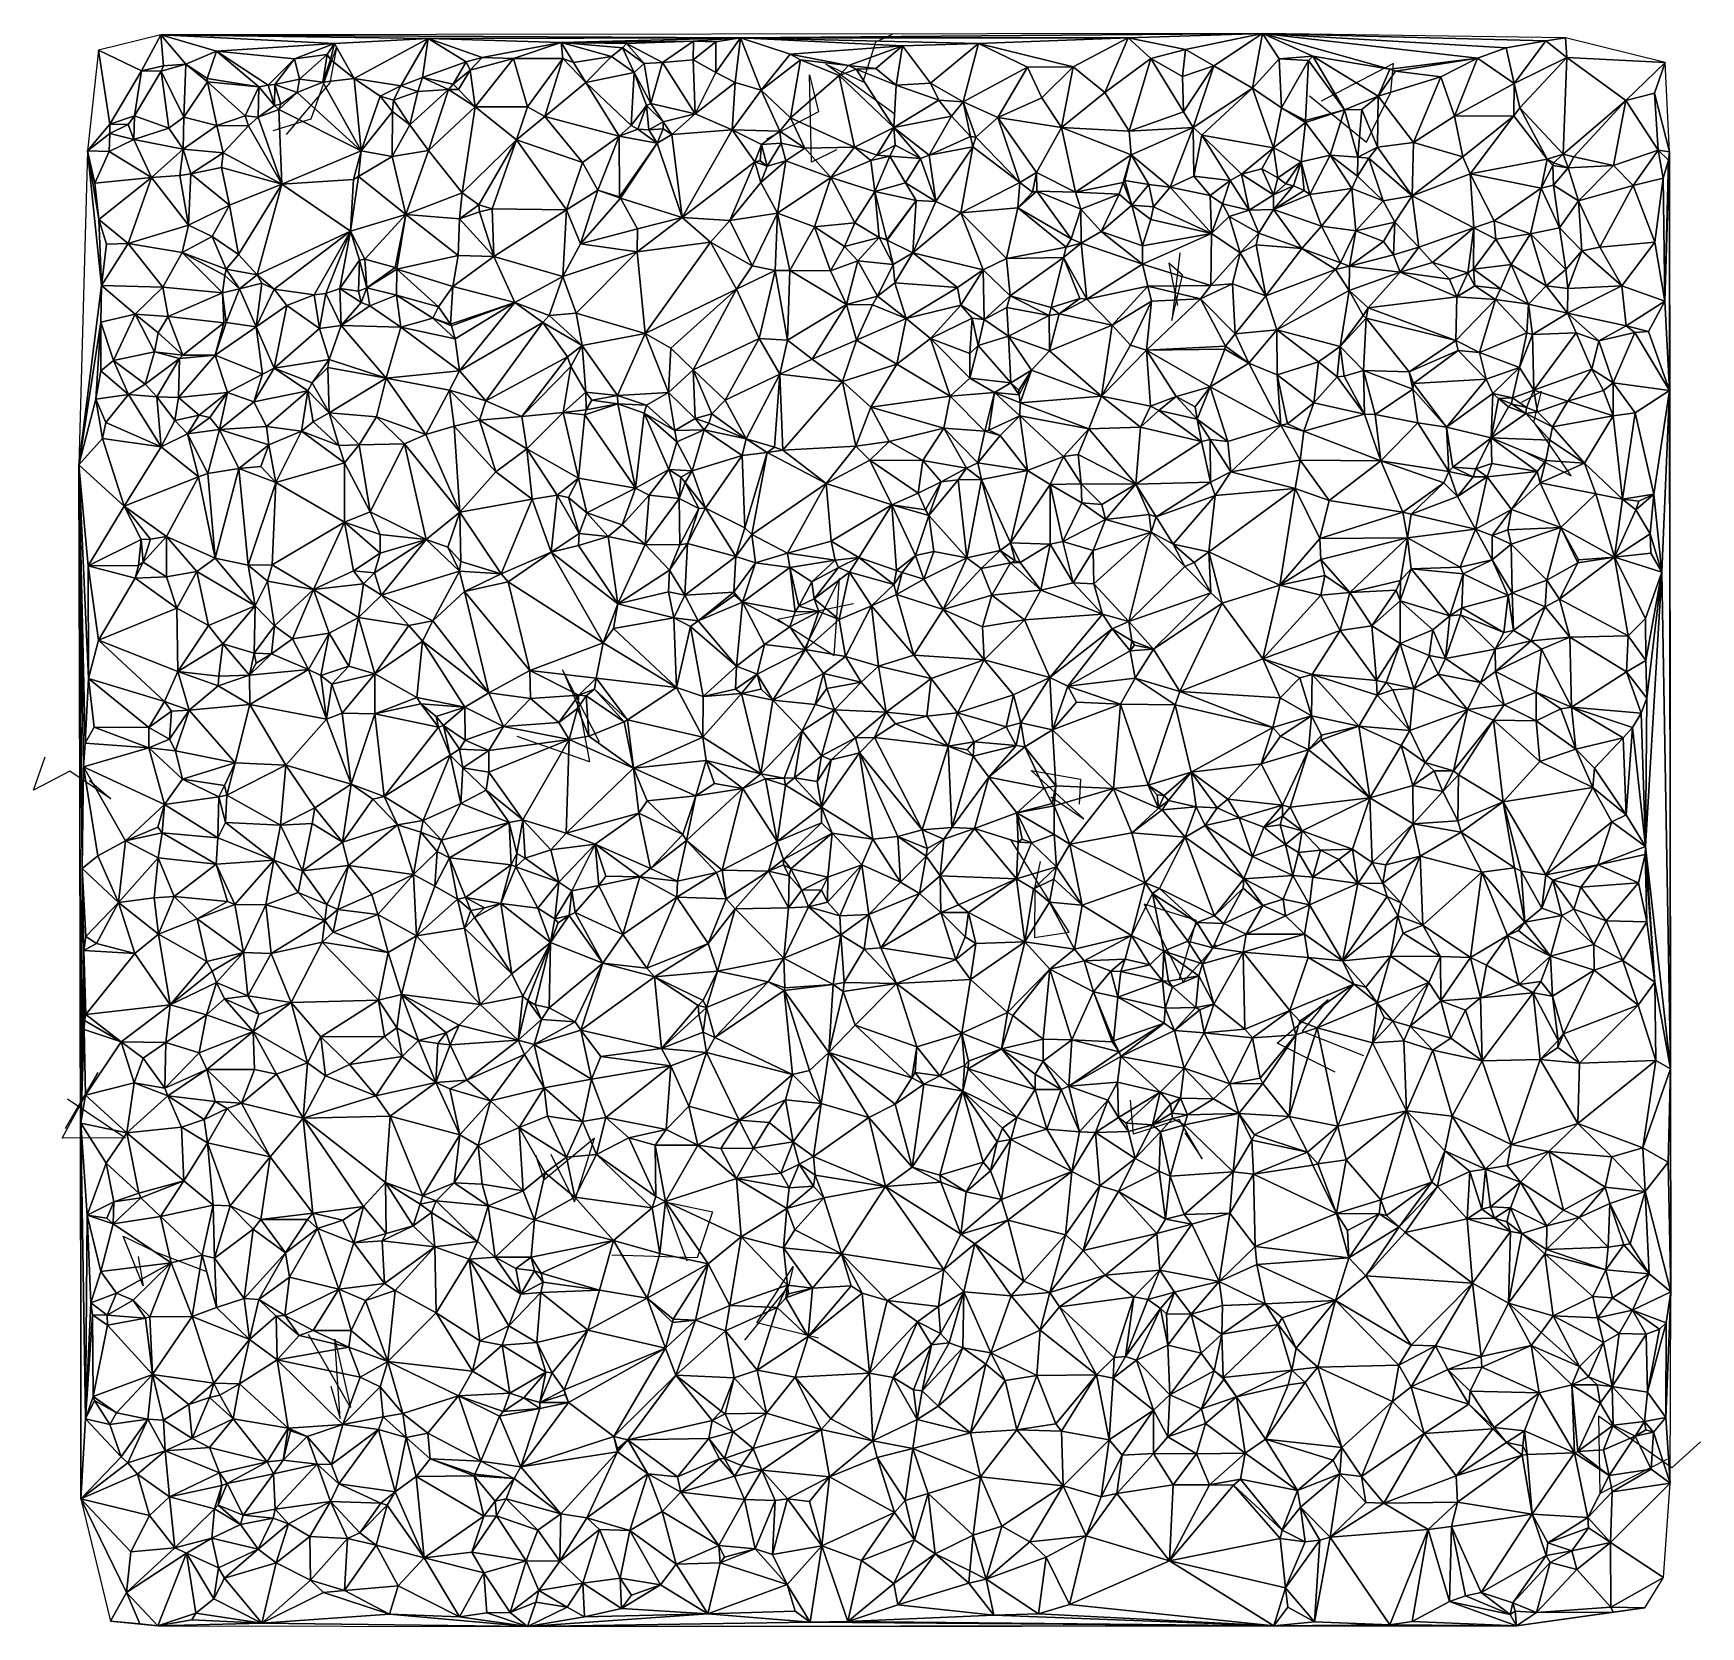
# Model space of a CAD drawing. Header units: metres. Extents: x -15.8 to 15.5, y -15 to 15.
import ezdxf

# ---------------------------------------------------------------- set-up
doc = ezdxf.new("R2010")
doc.units = ezdxf.units.M
doc.layers.add('CRACKS', color=1, linetype='Continuous')
doc.layers.add('STREET_MESH', color=7, linetype='Continuous')

msp = doc.modelspace()

# ---------------------------------------------------------------- linework, layer by layer
at = {"layer": 'CRACKS'}
for points in [[(0.376, 13.472, 0.1), (-0.925, 14.41, 0.1), (-0.22, 14.08, 0.1), (0.017, 14.831, 0.1), (0.333, 14.976, 0.1)], [(-11.329, 13.165, 0.1), (-10.614, 13.382, 0.1), (-10.137, 14.726, 0.1), (-10.257, 14.058, 0.1), (-11.082, 13.088, 0.1)], [(-0.719, 12.798, 0.1), (-1.19, 12.566, 0.1), (-1.23, 14.214, 0.1), (-1.063, 13.515, 0.1), (-2.037, 13.003, 0.1)], [(8.184, 13.817, 0.1), (9.256, 12.946, 0.1), (9.711, 13.883, 0.1), (9.767, 14.422, 0.1), (8.4, 13.717, 0.1)], [(5.743, 10.86, 0.1), (5.593, 9.59, 0.1), (5.792, 10.441, 0.1), (5.532, 10.668, 0.1), (5.697, 9.873, 0.1)], [(12.209, 7.129, 0.1), (13.11, 6.667, 0.1), (12.407, 7.683, 0.1), (12.552, 8.249, 0.1), (12.173, 8.044, 0.1)], [(-0.399, 4.256, 0.1), (-1.824, 3.961, 0.1), (-0.767, 3.283, 0.1), (-0.667, 4.731, 0.1), (-1.435, 3.184, 0.1)], [(-5.181, 1.655, 0.1), (-5.877, 3.015, 0.1), (-5.554, 2.253, 0.1), (-5.372, 1.284, 0.1), (-6.734, 1.758, 0.1)], [(-14.781, 0.934, 0.1), (-14.384, 0.587, 0.1), (-15.157, 1.104, 0.1), (-15.841, 0.75, 0.1), (-15.616, 1.377, 0.1)], [(3.315, 0.621, 0.1), (3.932, 0.212, 0.1), (2.946, 1.118, 0.1), (3.869, 0.956, 0.1), (3.845, 0.484, 0.1)], [(3.115, -0.593, 0.1), (3.015, -1.065, 0.1), (3.006, -2.026, 0.1), (3.661, -1.921, 0.1), (2.562, -0.183, 0.1)], [(5.735, -2.807, 0.1), (6.058, -1.701, 0.1), (5.069, -1.399, 0.1), (5.805, -2.858, 0.1), (6.425, -2.161, 0.1)], [(8.666, -4.555, 0.1), (7.571, -4.009, 0.1), (8.536, -3.193, 0.1), (8.047, -3.789, 0.1), (9.197, -4.242, 0.1)], [(-15.198, -5.061, 0.1), (-14.107, -5.794, 0.1), (-15.3, -5.797, 0.1), (-14.627, -4.564, 0.1), (-15.239, -5.62, 0.1)], [(5.834, -5.7, 0.1), (6.162, -6.187, 0.1), (5.729, -5.447, 0.1), (4.867, -5.725, 0.1), (4.815, -5.087, 0.1)], [(-6.101, -6.099, 0.1), (-5.652, -6.999, 0.1), (-5.278, -5.799, 0.1), (-6.223, -6.585, 0.1), (-6.381, -6.119, 0.1)], [(-3.53, -8.112, 0.1), (-3.948, -7.001, 0.1), (-3.057, -7.188, 0.1), (-3.346, -8.053, 0.1), (-4.954, -7.999, 0.1)], [(-13.87, -8.024, 0.1), (-13.775, -8.576, 0.1), (-14.148, -7.646, 0.1), (-13.518, -7.95, 0.1), (-12.582, -8.307, 0.1)], [(-1.058, -9.564, 0.1), (-2.221, -9.273, 0.1), (-1.54, -8.217, 0.1), (-1.624, -8.588, 0.1), (-2.451, -9.599, 0.1)], [(-10.24, -10.467, 0.1), (-10.065, -11.075, 0.1), (-10.163, -9.583, 0.1), (-9.873, -10.866, 0.1), (-10.662, -9.496, 0.1)], [(15.546, -11.516, 0.1), (15.005, -12.002, 0.1), (13.621, -11.033, 0.1), (13.649, -12.486, 0.1), (14.915, -11.838, 0.1)]]:
    msp.add_polyline3d(points, dxfattribs=at)
at = {"layer": 'STREET_MESH'}
for points in [[(-13.806, 14.286), (-13.438, 14.962), (-14.617, 14.675)], [(-13.806, 14.286), (-13.39, 14.383), (-13.438, 14.962)], [(-13.438, 14.962), (-2.53, 14.905), (7.297, 14.992)], [(-13.438, 14.962), (-8.411, 14.895), (-2.53, 14.905)], [(-10.169, 14.803), (-8.411, 14.895), (-13.438, 14.962)], [(-12.973, 14.414), (-12.392, 14.656), (-13.438, 14.962)], [(-12.392, 14.656), (-10.169, 14.803), (-13.438, 14.962)], [(-13.39, 14.383), (-12.973, 14.414), (-13.438, 14.962)], [(-10.169, 14.803), (-12.392, 14.656), (-10.925, 14.514)], [(-10.307, 14.591), (-10.169, 14.803), (-10.925, 14.514)], [(-10.307, 14.591), (-10.246, 14.5), (-10.169, 14.803)], [(-10.246, 14.5), (-9.801, 14.142), (-10.169, 14.803)], [(-10.169, 14.803), (-9.801, 14.142), (-8.411, 14.895)], [(-9.801, 14.142), (-8.926, 14.005), (-8.411, 14.895)], [(-8.926, 14.005), (-8.516, 14.162), (-8.411, 14.895)], [(-8.516, 14.162), (-7.695, 14.459), (-8.411, 14.895)], [(-8.411, 14.895), (-5.906, 14.817), (-2.53, 14.905)], [(-7.393, 14.537), (-5.906, 14.817), (-8.411, 14.895)], [(-7.695, 14.459), (-7.393, 14.537), (-8.411, 14.895)], [(-7.393, 14.537), (-6.803, 14.519), (-5.906, 14.817)], [(-6.803, 14.519), (-5.875, 14.516), (-5.906, 14.817)], [(-5.906, 14.817), (-3.415, 14.843), (-2.53, 14.905)], [(-4.673, 14.799), (-3.415, 14.843), (-5.906, 14.817)], [(-5.875, 14.516), (-5.673, 14.444), (-5.906, 14.817)], [(-5.673, 14.444), (-4.958, 14.556), (-5.906, 14.817)], [(-4.749, 14.722), (-4.673, 14.799), (-5.906, 14.817)], [(-4.958, 14.556), (-4.749, 14.722), (-5.906, 14.817)], [(-4.749, 14.722), (-4.345, 14.424), (-4.673, 14.799)], [(-3.998, 14.442), (-3.415, 14.843), (-4.673, 14.799)], [(-4.345, 14.424), (-3.998, 14.442), (-4.673, 14.799)], [(-3.415, 14.843), (-3.998, 14.442), (-3.419, 14.495)], [(-2.992, 14.832), (-3.415, 14.843), (-3.419, 14.495)], [(-2.993, 14.255), (-2.992, 14.832), (-3.419, 14.495)], [(-3.415, 14.843), (-2.992, 14.832), (-2.53, 14.905)], [(-2.992, 14.832), (-2.993, 14.255), (-2.53, 14.905)], [(-2.993, 14.255), (-2.627, 14.067), (-2.53, 14.905)], [(-2.627, 14.067), (-2.138, 13.925), (-2.53, 14.905)], [(-2.53, 14.905), (4.772, 14.905), (7.297, 14.992)], [(1.954, 14.801), (4.772, 14.905), (-2.53, 14.905)], [(-2.138, 13.925), (-1.593, 14.601), (-2.53, 14.905)], [(0.521, 14.754), (1.954, 14.801), (-2.53, 14.905)], [(-1.593, 14.601), (0.521, 14.754), (-2.53, 14.905)], [(-0.495, 14.389), (0.521, 14.754), (-1.593, 14.601)], [(0.521, 14.754), (-0.495, 14.389), (0.018, 14.332)], [(0.403, 14.016), (0.521, 14.754), (0.018, 14.332)], [(0.521, 14.754), (0.403, 14.016), (1.047, 14.055)], [(0.521, 14.754), (1.047, 14.055), (1.954, 14.801)], [(1.047, 14.055), (1.662, 13.703), (1.954, 14.801)], [(1.662, 13.703), (2.872, 14.356), (1.954, 14.801)], [(3.732, 14.359), (4.772, 14.905), (1.954, 14.801)], [(2.872, 14.356), (3.732, 14.359), (1.954, 14.801)], [(4.331, 13.877), (4.772, 14.905), (3.732, 14.359)], [(4.331, 13.877), (5.198, 14.521), (4.772, 14.905)], [(4.772, 14.905), (5.849, 14.69), (7.297, 14.992)], [(4.772, 14.905), (5.198, 14.521), (5.849, 14.69)], [(5.849, 14.69), (6.382, 14.379), (7.297, 14.992)], [(6.382, 14.379), (7.109, 13.96), (7.297, 14.992)], [(7.109, 13.96), (7.613, 14.512), (7.297, 14.992)], [(9.695, 14.315), (11.345, 14.528), (7.297, 14.992)], [(8.245, 14.563), (9.695, 14.315), (7.297, 14.992)], [(7.613, 14.512), (8.245, 14.563), (7.297, 14.992)], [(11.345, 14.528), (11.884, 14.72), (7.297, 14.992)], [(12.629, 14.85), (13, 14.907), (7.297, 14.992)], [(11.884, 14.72), (12.629, 14.85), (7.297, 14.992)], [(12.034, 14.047), (12.629, 14.85), (11.884, 14.72)], [(12.629, 14.85), (12.034, 14.047), (13.029, 14.538)], [(13, 14.907), (12.629, 14.85), (13.029, 14.538)], [(13, 14.907), (13.029, 14.538), (14.875, 14.446)], [(-14.824, 12.782), (-14.399, 13.282), (-14.617, 14.675)], [(-14.399, 13.282), (-13.806, 14.286), (-14.617, 14.675)], [(-12.57, 14.145), (-12.392, 14.656), (-12.973, 14.414)], [(-12.57, 14.145), (-11.599, 13.983), (-12.392, 14.656)], [(-12.392, 14.656), (-11.422, 14.016), (-10.925, 14.514)], [(-11.599, 13.983), (-11.422, 14.016), (-12.392, 14.656)], [(-11.422, 14.016), (-11.296, 14.028), (-10.925, 14.514)], [(-11.296, 14.028), (-10.832, 14.132), (-10.925, 14.514)], [(-10.832, 14.132), (-10.307, 14.591), (-10.925, 14.514)], [(-10.393, 14.074), (-10.307, 14.591), (-10.832, 14.132)], [(-10.307, 14.591), (-10.393, 14.074), (-10.246, 14.5)], [(-10.246, 14.5), (-10.393, 14.074), (-9.801, 14.142)], [(-7.94, 14.036), (-7.695, 14.459), (-8.516, 14.162)], [(-7.695, 14.459), (-7.94, 14.036), (-7.615, 14.298)], [(-7.695, 14.459), (-7.615, 14.298), (-7.393, 14.537)], [(-7.615, 14.298), (-6.803, 14.519), (-7.393, 14.537)], [(-7.615, 14.298), (-7.525, 13.612), (-6.803, 14.519)], [(-7.525, 13.612), (-6.541, 13.607), (-6.803, 14.519)], [(-6.541, 13.607), (-5.875, 14.516), (-6.803, 14.519)], [(-5.875, 14.516), (-6.541, 13.607), (-6.212, 13.428)], [(-5.441, 14.064), (-5.875, 14.516), (-6.212, 13.428)], [(-5.875, 14.516), (-5.441, 14.064), (-5.673, 14.444)], [(-5.441, 14.064), (-4.958, 14.556), (-5.673, 14.444)], [(-4.958, 14.556), (-5.441, 14.064), (-4.533, 14.254)], [(-4.749, 14.722), (-4.958, 14.556), (-4.533, 14.254)], [(-4.345, 14.424), (-4.749, 14.722), (-4.533, 14.254)], [(-3.998, 14.442), (-4.345, 14.424), (-4.219, 13.669)], [(-3.384, 13.476), (-3.998, 14.442), (-4.219, 13.669)], [(-3.998, 14.442), (-3.384, 13.476), (-3.419, 14.495)], [(-3.384, 13.476), (-2.993, 14.255), (-3.419, 14.495)], [(-1.593, 14.601), (-2.138, 13.925), (-1.399, 14.493)], [(-2.138, 13.925), (-1.586, 13.401), (-1.399, 14.493)], [(-0.495, 14.389), (-1.593, 14.601), (-1.399, 14.493)], [(-1.586, 13.401), (-0.669, 14.199), (-1.399, 14.493)], [(-0.669, 14.199), (-0.495, 14.389), (-1.399, 14.493)], [(4.331, 13.877), (4.791, 13.149), (5.198, 14.521)], [(5.198, 14.521), (4.791, 13.149), (5.813, 13.514)], [(5.198, 14.521), (5.795, 14.183), (5.849, 14.69)], [(5.795, 14.183), (5.198, 14.521), (5.813, 13.514)], [(5.795, 14.183), (6.382, 14.379), (5.849, 14.69)], [(7.109, 13.96), (7.653, 13.589), (7.613, 14.512)], [(8.166, 14.483), (8.245, 14.563), (7.613, 14.512)], [(7.653, 13.589), (8.166, 14.483), (7.613, 14.512)], [(8.106, 13.352), (8.166, 14.483), (7.653, 13.589)], [(8.166, 14.483), (8.106, 13.352), (8.839, 13.55)], [(8.166, 14.483), (8.839, 13.55), (8.245, 14.563)], [(9.695, 14.315), (8.245, 14.563), (9.475, 13.807)], [(8.245, 14.563), (8.839, 13.55), (9.475, 13.807)], [(9.695, 14.315), (9.803, 14.282), (11.345, 14.528)], [(9.803, 14.282), (10.658, 14.174), (11.345, 14.528)], [(10.658, 14.174), (10.913, 13.432), (11.345, 14.528)], [(10.913, 13.432), (12.034, 14.047), (11.345, 14.528)], [(12.034, 14.047), (11.884, 14.72), (11.345, 14.528)], [(12.034, 14.047), (12.142, 13.589), (13.029, 14.538)], [(13.029, 14.538), (12.142, 13.589), (12.959, 12.719)], [(14.137, 13.726), (13.029, 14.538), (12.959, 12.719)], [(13.029, 14.538), (14.137, 13.726), (14.875, 14.446)], [(14.137, 13.726), (14.675, 13.867), (14.875, 14.446)], [(14.675, 13.867), (14.958, 12.762), (14.875, 14.446)], [(-14.399, 13.282), (-13.934, 13.442), (-13.806, 14.286)], [(-13.934, 13.442), (-13.435, 14.278), (-13.806, 14.286)], [(-13.934, 13.442), (-13.289, 13.206), (-13.435, 14.278)], [(-13.435, 14.278), (-13.39, 14.383), (-13.806, 14.286)], [(-12.973, 14.414), (-13.435, 14.278), (-13.009, 13.417)], [(-13.39, 14.383), (-13.435, 14.278), (-12.973, 14.414)], [(-13.435, 14.278), (-13.289, 13.206), (-13.009, 13.417)], [(-12.56, 14.079), (-12.973, 14.414), (-13.009, 13.417)], [(-12.56, 14.079), (-12.57, 14.145), (-12.973, 14.414)], [(-11.599, 13.983), (-12.57, 14.145), (-12.56, 14.079)], [(-10.832, 14.132), (-11.296, 14.028), (-10.874, 13.881)], [(-10.393, 14.074), (-10.832, 14.132), (-10.874, 13.881)], [(-9.801, 14.142), (-10.393, 14.074), (-9.671, 12.78)], [(-9.311, 13.81), (-9.801, 14.142), (-9.671, 12.78)], [(-8.926, 14.005), (-9.801, 14.142), (-9.311, 13.81)], [(-8.516, 14.162), (-8.926, 14.005), (-8.603, 13.897)], [(-8.028, 13.937), (-8.516, 14.162), (-8.603, 13.897)], [(-8.028, 13.937), (-7.94, 14.036), (-8.516, 14.162)], [(-7.94, 14.036), (-7.839, 13.938), (-7.615, 14.298)], [(-7.615, 14.298), (-7.839, 13.938), (-7.525, 13.612)], [(-4.533, 14.254), (-5.441, 14.064), (-4.589, 13.26)], [(-4.3, 13.632), (-4.533, 14.254), (-4.589, 13.26)], [(-4.345, 14.424), (-4.533, 14.254), (-4.219, 13.669)], [(-4.533, 14.254), (-4.3, 13.632), (-4.219, 13.669)], [(-2.993, 14.255), (-3.384, 13.476), (-2.627, 14.067)], [(-1.586, 13.401), (-0.382, 12.853), (-0.669, 14.199)], [(-0.35, 14.321), (-0.495, 14.389), (-0.669, 14.199)], [(-0.35, 14.321), (-0.669, 14.199), (0.355, 13.219)], [(-0.669, 14.199), (-0.382, 12.853), (0.355, 13.219)], [(-0.495, 14.389), (-0.35, 14.321), (0.018, 14.332)], [(-0.35, 14.321), (0.403, 14.016), (0.018, 14.332)], [(0.403, 14.016), (-0.35, 14.321), (0.355, 13.219)], [(2.872, 14.356), (1.662, 13.703), (2.313, 13.408)], [(3.145, 13.777), (2.872, 14.356), (2.313, 13.408)], [(2.872, 14.356), (3.145, 13.777), (3.732, 14.359)], [(3.145, 13.777), (3.515, 13.218), (3.732, 14.359)], [(3.515, 13.218), (4.331, 13.877), (3.732, 14.359)], [(6.382, 14.379), (5.795, 14.183), (5.813, 13.514)], [(5.991, 13.218), (6.382, 14.379), (5.813, 13.514)], [(5.991, 13.218), (7.109, 13.96), (6.382, 14.379)], [(9.803, 14.282), (9.695, 14.315), (9.475, 13.807)], [(10.658, 14.174), (9.803, 14.282), (9.475, 13.807)], [(10.141, 12.939), (10.658, 14.174), (9.475, 13.807)], [(10.658, 14.174), (10.141, 12.939), (10.913, 13.432)], [(-12.388, 13.257), (-12.56, 14.079), (-13.009, 13.417)], [(-12.56, 14.079), (-12.388, 13.257), (-11.851, 13.442)], [(-11.599, 13.983), (-12.56, 14.079), (-11.851, 13.442)], [(-11.607, 13.415), (-11.599, 13.983), (-11.851, 13.442)], [(-11.607, 13.415), (-11.299, 13.636), (-11.599, 13.983)], [(-11.299, 13.636), (-11.422, 14.016), (-11.599, 13.983)], [(-11.422, 14.016), (-11.299, 13.636), (-11.296, 14.028)], [(-11.299, 13.636), (-11.18, 13.658), (-11.296, 14.028)], [(-11.296, 14.028), (-11.18, 13.658), (-10.874, 13.881)], [(-10.874, 13.881), (-11.218, 13.558), (-9.671, 12.78)], [(-11.18, 13.658), (-11.218, 13.558), (-10.874, 13.881)], [(-10.393, 14.074), (-10.874, 13.881), (-9.671, 12.78)], [(-9.058, 13.734), (-8.926, 14.005), (-9.311, 13.81)], [(-8.926, 14.005), (-9.058, 13.734), (-8.603, 13.897)], [(-8.603, 13.897), (-9.058, 13.734), (-8.752, 13.272)], [(-8.028, 13.937), (-8.603, 13.897), (-8.752, 13.272)], [(-8.403, 12.787), (-8.028, 13.937), (-8.752, 13.272)], [(-8.028, 13.937), (-8.403, 12.787), (-7.525, 13.612)], [(-7.839, 13.938), (-7.94, 14.036), (-8.028, 13.937)], [(-7.839, 13.938), (-8.028, 13.937), (-7.525, 13.612)], [(-4.815, 13.054), (-5.441, 14.064), (-6.212, 13.428)], [(-5.441, 14.064), (-4.815, 13.054), (-4.589, 13.26)], [(-2.627, 14.067), (-3.384, 13.476), (-2.685, 13.177)], [(-2.138, 13.925), (-2.627, 14.067), (-2.685, 13.177)], [(-1.787, 13.149), (-2.138, 13.925), (-2.685, 13.177)], [(-2.138, 13.925), (-1.787, 13.149), (-1.586, 13.401)], [(1.203, 13.736), (0.403, 14.016), (0.355, 13.219)], [(1.047, 14.055), (0.403, 14.016), (1.203, 13.736)], [(1.662, 13.703), (1.047, 14.055), (1.203, 13.736)], [(4.791, 13.149), (4.331, 13.877), (3.515, 13.218)], [(5.991, 13.218), (6.154, 13.078), (7.109, 13.96)], [(6.154, 13.078), (7.502, 12.836), (7.109, 13.96)], [(7.109, 13.96), (7.502, 12.836), (7.653, 13.589)], [(12.03, 13.439), (12.034, 14.047), (10.913, 13.432)], [(12.034, 14.047), (12.03, 13.439), (12.142, 13.589)], [(14.744, 12.795), (14.675, 13.867), (14.137, 13.726)], [(14.958, 12.762), (14.675, 13.867), (14.744, 12.795)], [(-11.299, 13.636), (-11.607, 13.415), (-11.218, 13.558)], [(-11.218, 13.558), (-11.607, 13.415), (-11.164, 12.153)], [(-11.18, 13.658), (-11.299, 13.636), (-11.218, 13.558)], [(-11.218, 13.558), (-11.164, 12.153), (-9.671, 12.78)], [(-9.082, 13.521), (-9.311, 13.81), (-9.671, 12.78)], [(-9.083, 12.673), (-9.082, 13.521), (-9.671, 12.78)], [(-9.082, 13.521), (-9.058, 13.734), (-9.311, 13.81)], [(-9.082, 13.521), (-9.083, 12.673), (-8.752, 13.272)], [(-9.058, 13.734), (-9.082, 13.521), (-8.752, 13.272)], [(-7.525, 13.612), (-8.403, 12.787), (-7.767, 11.993)], [(-6.746, 12.99), (-7.525, 13.612), (-7.767, 11.993)], [(-6.541, 13.607), (-7.525, 13.612), (-6.746, 12.99)], [(-6.541, 13.607), (-6.746, 12.99), (-6.212, 13.428)], [(-4.3, 13.632), (-4.589, 13.26), (-4.46, 13.191)], [(-4.254, 13.175), (-4.3, 13.632), (-4.46, 13.191)], [(-4.3, 13.632), (-3.984, 13.327), (-4.219, 13.669)], [(-4.3, 13.632), (-4.254, 13.175), (-3.984, 13.327)], [(-3.984, 13.327), (-3.384, 13.476), (-4.219, 13.669)], [(1.441, 13.436), (1.203, 13.736), (0.355, 13.219)], [(1.441, 13.436), (1.662, 13.703), (1.203, 13.736)], [(1.441, 13.436), (1.798, 13.05), (1.662, 13.703)], [(1.662, 13.703), (1.903, 13.039), (2.313, 13.408)], [(1.662, 13.703), (1.798, 13.05), (1.903, 13.039)], [(3.515, 13.218), (3.145, 13.777), (2.313, 13.408)], [(4.791, 13.149), (5.991, 13.218), (5.813, 13.514)], [(7.502, 12.836), (8.11, 13.315), (7.653, 13.589)], [(8.11, 13.315), (8.106, 13.352), (7.653, 13.589)], [(8.106, 13.352), (8.11, 13.315), (8.839, 13.55)], [(8.11, 13.315), (8.57, 12.699), (8.839, 13.55)], [(8.57, 12.699), (9.094, 12.659), (8.839, 13.55)], [(8.839, 13.55), (9.17, 13.56), (9.475, 13.807)], [(9.094, 12.659), (9.17, 13.56), (8.839, 13.55)], [(9.462, 12.85), (9.17, 13.56), (9.094, 12.659)], [(9.17, 13.56), (9.462, 12.85), (9.475, 13.807)], [(9.462, 12.85), (10.141, 12.939), (9.475, 13.807)], [(12.03, 13.439), (12.656, 12.624), (12.142, 13.589)], [(12.142, 13.589), (12.656, 12.624), (12.959, 12.719)], [(13.16, 12.671), (14.137, 13.726), (12.959, 12.719)], [(13.16, 12.671), (13.907, 12.503), (14.137, 13.726)], [(13.907, 12.503), (14.744, 12.795), (14.137, 13.726)], [(-14.401, 13.108), (-14.399, 13.282), (-14.824, 12.782)], [(-14.399, 13.282), (-14.401, 13.108), (-14.054, 13.278)], [(-14.401, 13.108), (-13.949, 12.995), (-14.054, 13.278)], [(-13.934, 13.442), (-14.399, 13.282), (-14.054, 13.278)], [(-13.949, 12.995), (-13.934, 13.442), (-14.054, 13.278)], [(-13.934, 13.442), (-13.949, 12.995), (-13.289, 13.206)], [(-13.289, 13.206), (-13.949, 12.995), (-13.023, 12.812)], [(-13.289, 13.206), (-13.023, 12.812), (-13.009, 13.417)], [(-13.023, 12.812), (-12.388, 13.257), (-13.009, 13.417)], [(-12.266, 12.742), (-12.388, 13.257), (-13.023, 12.812)], [(-12.388, 13.257), (-11.793, 13.254), (-11.851, 13.442)], [(-12.266, 12.742), (-11.793, 13.254), (-12.388, 13.257)], [(-11.164, 12.153), (-11.793, 13.254), (-12.266, 12.742)], [(-11.793, 13.254), (-11.607, 13.415), (-11.851, 13.442)], [(-11.164, 12.153), (-11.607, 13.415), (-11.793, 13.254)], [(-9.083, 12.673), (-8.403, 12.787), (-8.752, 13.272)], [(-6.746, 12.99), (-5.502, 12.564), (-6.212, 13.428)], [(-5.502, 12.564), (-4.815, 13.054), (-6.212, 13.428)], [(-4.589, 13.26), (-4.815, 13.054), (-4.46, 13.191)], [(-4.815, 13.054), (-4.1, 12.924), (-4.46, 13.191)], [(-4.1, 12.924), (-4.254, 13.175), (-4.46, 13.191)], [(-4.254, 13.175), (-3.985, 13.194), (-3.984, 13.327)], [(-3.985, 13.194), (-4.254, 13.175), (-4.1, 12.924)], [(-3.985, 13.194), (-4.1, 12.924), (-3.819, 13.091)], [(-3.984, 13.327), (-3.985, 13.194), (-3.819, 13.091)], [(-3.384, 13.476), (-3.984, 13.327), (-3.819, 13.091)], [(-3.384, 13.476), (-3.819, 13.091), (-2.685, 13.177)], [(-1.787, 13.149), (-1.319, 12.832), (-1.586, 13.401)], [(-1.319, 12.832), (-0.382, 12.853), (-1.586, 13.401)], [(-0.382, 12.853), (0.037, 12.701), (0.355, 13.219)], [(0.037, 12.701), (0.382, 12.889), (0.355, 13.219)], [(1.026, 12.698), (1.441, 13.436), (0.355, 13.219)], [(0.857, 12.638), (1.026, 12.698), (0.355, 13.219)], [(0.382, 12.889), (0.857, 12.638), (0.355, 13.219)], [(1.798, 13.05), (1.441, 13.436), (1.026, 12.698)], [(1.903, 13.039), (2.73, 12.182), (2.313, 13.408)], [(2.73, 12.182), (3.042, 12.373), (2.313, 13.408)], [(3.042, 12.373), (3.515, 13.218), (2.313, 13.408)], [(3.515, 13.218), (3.042, 12.373), (3.777, 12.005)], [(4.827, 12.707), (3.515, 13.218), (3.777, 12.005)], [(4.827, 12.707), (4.791, 13.149), (3.515, 13.218)], [(5.991, 13.218), (4.791, 13.149), (4.827, 12.707)], [(5.561, 12.097), (5.991, 13.218), (4.827, 12.707)], [(5.991, 13.218), (5.561, 12.097), (6.003, 12.306)], [(6.154, 13.078), (5.991, 13.218), (6.003, 12.306)], [(8.11, 13.315), (7.502, 12.836), (8.023, 12.571)], [(8.57, 12.699), (8.11, 13.315), (8.023, 12.571)], [(10.141, 12.939), (11.067, 12.669), (10.913, 13.432)], [(11.067, 12.669), (12.03, 13.439), (10.913, 13.432)], [(12.03, 13.439), (11.067, 12.669), (11.208, 12.349)], [(12.656, 12.624), (12.03, 13.439), (11.208, 12.349)], [(-14.414, 12.768), (-14.401, 13.108), (-14.824, 12.782)], [(-13.949, 12.995), (-14.401, 13.108), (-14.414, 12.768)], [(-13.949, 12.995), (-14.414, 12.768), (-13.615, 12.282)], [(-13.023, 12.812), (-13.949, 12.995), (-13.615, 12.282)], [(-7.453, 11.764), (-6.746, 12.99), (-7.767, 11.993)], [(-6.746, 12.99), (-7.453, 11.764), (-7.206, 11.691)], [(-5.804, 11.669), (-6.746, 12.99), (-7.206, 11.691)], [(-6.746, 12.99), (-5.804, 11.669), (-5.502, 12.564)], [(-5.213, 12.043), (-4.815, 13.054), (-5.502, 12.564)], [(-4.815, 13.054), (-5.213, 12.043), (-4.805, 11.916)], [(-4.1, 12.924), (-4.815, 13.054), (-4.805, 11.916)], [(-4.785, 11.891), (-4.1, 12.924), (-4.805, 11.916)], [(-4.1, 12.924), (-4.785, 11.891), (-3.628, 11.527)], [(-3.819, 13.091), (-4.1, 12.924), (-3.628, 11.527)], [(-2.685, 13.177), (-3.819, 13.091), (-3.628, 11.527)], [(-2.257, 12.574), (-2.685, 13.177), (-3.628, 11.527)], [(-2.257, 12.574), (-2.136, 12.901), (-2.685, 13.177)], [(-2.136, 12.901), (-1.787, 13.149), (-2.685, 13.177)], [(-2.257, 12.574), (-2.159, 12.594), (-2.136, 12.901)], [(-2.136, 12.901), (-2.159, 12.594), (-2.024, 12.493)], [(-1.761, 12.927), (-1.787, 13.149), (-2.136, 12.901)], [(-1.761, 12.927), (-2.136, 12.901), (-2.024, 12.493)], [(-1.674, 12.592), (-1.761, 12.927), (-2.024, 12.493)], [(-1.787, 13.149), (-1.761, 12.927), (-1.319, 12.832)], [(-1.761, 12.927), (-1.674, 12.592), (-1.319, 12.832)], [(0.382, 12.889), (0.037, 12.701), (0.281, 12.679)], [(0.857, 12.638), (0.382, 12.889), (0.281, 12.679)], [(1.798, 13.05), (1.026, 12.698), (1.847, 12.854)], [(1.903, 13.039), (1.798, 13.05), (1.847, 12.854)], [(1.903, 13.039), (1.847, 12.854), (2.73, 12.182)], [(6.691, 12.22), (6.154, 13.078), (6.003, 12.306)], [(6.9, 12.34), (6.154, 13.078), (6.691, 12.22)], [(6.9, 12.34), (7.502, 12.836), (6.154, 13.078)], [(9.462, 12.85), (10.113, 11.934), (10.141, 12.939)], [(10.141, 12.939), (10.113, 11.934), (11.067, 12.669)], [(-14.556, 10.249), (-14.824, 12.782), (-14.982, 6.874)], [(-14.824, 12.782), (-14.556, 10.249), (-14.606, 11.486)], [(-14.681, 12.175), (-14.824, 12.782), (-14.606, 11.486)], [(-14.681, 12.175), (-14.414, 12.768), (-14.824, 12.782)], [(-14.414, 12.768), (-14.681, 12.175), (-13.615, 12.282)], [(-13.081, 12.318), (-13.023, 12.812), (-13.615, 12.282)], [(-13.023, 12.812), (-13.081, 12.318), (-12.878, 12.351)], [(-12.266, 12.742), (-13.023, 12.812), (-12.878, 12.351)], [(-12.266, 12.742), (-12.878, 12.351), (-12.3, 12.469)], [(-11.164, 12.153), (-12.266, 12.742), (-12.3, 12.469)], [(-11.164, 12.153), (-9.815, 12.239), (-9.671, 12.78)], [(-9.815, 12.239), (-9.719, 12.297), (-9.671, 12.78)], [(-9.719, 12.297), (-9.083, 12.673), (-9.671, 12.78)], [(-8.83, 11.584), (-9.083, 12.673), (-9.719, 12.297)], [(-8.403, 12.787), (-9.083, 12.673), (-8.83, 11.584)], [(-8.403, 12.787), (-8.83, 11.584), (-7.767, 11.993)], [(-5.804, 11.669), (-5.213, 12.043), (-5.502, 12.564)], [(-2.727, 11.467), (-2.257, 12.574), (-3.628, 11.527)], [(-2.147, 12.187), (-2.257, 12.574), (-2.727, 11.467)], [(-2.159, 12.594), (-2.257, 12.574), (-2.024, 12.493)], [(-2.257, 12.574), (-2.147, 12.187), (-2.024, 12.493)], [(-2.147, 12.187), (-1.674, 12.592), (-2.024, 12.493)], [(-1.674, 12.592), (-2.147, 12.187), (-1.83, 11.607)], [(-1.674, 12.592), (-1.83, 11.607), (-0.827, 12.28)], [(-1.319, 12.832), (-1.674, 12.592), (-0.827, 12.28)], [(-0.382, 12.853), (-1.319, 12.832), (-0.827, 12.28)], [(-0.074, 12.6), (-0.382, 12.853), (-0.827, 12.28)], [(0.001, 12.014), (-0.074, 12.6), (-0.827, 12.28)], [(0.037, 12.701), (-0.382, 12.853), (-0.074, 12.6)], [(0.281, 12.679), (0.037, 12.701), (-0.074, 12.6)], [(0.001, 12.014), (0.281, 12.679), (-0.074, 12.6)], [(0.281, 12.679), (0.001, 12.014), (0.577, 12.179)], [(0.857, 12.638), (0.281, 12.679), (0.577, 12.179)], [(1.151, 11.83), (0.857, 12.638), (0.577, 12.179)], [(1.026, 12.698), (0.857, 12.638), (1.151, 11.83)], [(1.847, 12.854), (1.026, 12.698), (1.151, 11.83)], [(1.847, 12.854), (1.151, 11.83), (1.618, 11.617)], [(2.73, 12.182), (1.847, 12.854), (1.618, 11.617)], [(4.673, 12.188), (4.827, 12.707), (3.777, 12.005)], [(4.673, 12.188), (4.709, 12.223), (4.827, 12.707)], [(4.827, 12.707), (4.709, 12.223), (5.155, 12.145)], [(5.561, 12.097), (4.827, 12.707), (5.155, 12.145)], [(7.502, 12.836), (6.9, 12.34), (7.285, 12.44)], [(7.584, 12.275), (7.502, 12.836), (7.285, 12.44)], [(7.502, 12.836), (7.584, 12.275), (8.023, 12.571)], [(7.584, 12.275), (7.738, 12.16), (8.023, 12.571)], [(7.738, 12.16), (7.884, 12.124), (8.023, 12.571)], [(7.884, 12.124), (8.082, 12.034), (8.023, 12.571)], [(8.57, 12.699), (8.023, 12.571), (8.19, 11.962)], [(8.023, 12.571), (8.082, 12.034), (8.19, 11.962)], [(8.981, 12.075), (8.57, 12.699), (8.19, 11.962)], [(8.57, 12.699), (9.088, 12.306), (9.094, 12.659)], [(9.088, 12.306), (8.57, 12.699), (8.981, 12.075)], [(9.088, 12.306), (9.297, 12.643), (9.094, 12.659)], [(9.297, 12.643), (9.088, 12.306), (9.571, 11.843)], [(9.297, 12.643), (9.462, 12.85), (9.094, 12.659)], [(9.462, 12.85), (9.297, 12.643), (10.113, 11.934)], [(10.113, 11.934), (9.297, 12.643), (9.571, 11.843)], [(11.067, 12.669), (10.113, 11.934), (11.208, 12.349)], [(12.656, 12.624), (11.208, 12.349), (12.545, 12.081)], [(12.762, 12.502), (12.656, 12.624), (12.545, 12.081)], [(12.656, 12.624), (12.779, 12.553), (12.959, 12.719)], [(12.656, 12.624), (12.762, 12.502), (12.779, 12.553)], [(12.779, 12.553), (13.055, 12.46), (12.959, 12.719)], [(13.055, 12.46), (13.16, 12.671), (12.959, 12.719)], [(13.907, 12.503), (13.16, 12.671), (13.055, 12.46)], [(13.907, 12.503), (14.277, 12.131), (14.744, 12.795)], [(14.744, 12.795), (14.277, 12.131), (14.842, 12.264)], [(14.939, 12.604), (14.744, 12.795), (14.842, 12.264)], [(14.958, 12.762), (14.744, 12.795), (14.939, 12.604)], [(14.869, 9.952), (14.939, 12.604), (14.842, 12.264)], [(14.869, 9.952), (14.958, 12.762), (14.939, 12.604)], [(14.958, 12.762), (14.869, 9.952), (14.961, 8.273)], [(14.958, 12.762), (14.977, -4.495), (14.982, -8.693)], [(14.958, 12.762), (14.961, 8.273), (14.977, -4.495)], [(-13.615, 12.282), (-14.681, 12.175), (-14.606, 11.486)], [(-13.615, 12.282), (-14.606, 11.486), (-14.059, 11.035)], [(-12.92, 11.384), (-13.615, 12.282), (-14.059, 11.035)], [(-12.92, 11.384), (-13.081, 12.318), (-13.615, 12.282)], [(-13.081, 12.318), (-12.92, 11.384), (-12.878, 12.351)], [(-12.878, 12.351), (-12.92, 11.384), (-12.149, 11.757)], [(-12.878, 12.351), (-12.149, 11.757), (-12.3, 12.469)], [(-12.149, 11.757), (-11.164, 12.153), (-12.3, 12.469)], [(-9.869, 11.272), (-8.83, 11.584), (-9.719, 12.297)], [(-9.815, 12.239), (-9.869, 11.272), (-9.719, 12.297)], [(-1.83, 11.607), (-1.138, 11.352), (-0.827, 12.28)], [(-1.138, 11.352), (-0.374, 11.429), (-0.827, 12.28)], [(-0.374, 11.429), (0.001, 12.014), (-0.827, 12.28)], [(2.97, 12.002), (3.042, 12.373), (2.73, 12.182)], [(3.042, 12.373), (2.97, 12.002), (3.05, 12.022)], [(3.042, 12.373), (3.05, 12.022), (3.777, 12.005)], [(6.003, 12.306), (5.561, 12.097), (6.31, 11.938)], [(6.691, 12.22), (6.003, 12.306), (6.31, 11.938)], [(7.045, 11.662), (6.9, 12.34), (6.691, 12.22)], [(6.9, 12.34), (7.508, 11.954), (7.285, 12.44)], [(7.045, 11.662), (7.508, 11.954), (6.9, 12.34)], [(7.508, 11.954), (7.584, 12.275), (7.285, 12.44)], [(7.584, 12.275), (7.508, 11.954), (7.738, 12.16)], [(9.088, 12.306), (8.981, 12.075), (9.571, 11.843)], [(10.113, 11.934), (11.277, 11.331), (11.208, 12.349)], [(12.545, 12.081), (11.208, 12.349), (11.662, 11.464)], [(11.208, 12.349), (11.277, 11.331), (11.662, 11.464)], [(12.773, 12.133), (12.762, 12.502), (12.545, 12.081)], [(12.762, 12.502), (13.055, 12.46), (12.779, 12.553)], [(13.055, 12.46), (12.762, 12.502), (12.773, 12.133)], [(13.055, 12.46), (12.773, 12.133), (13.249, 11.841)], [(13.907, 12.503), (13.055, 12.46), (13.249, 11.841)], [(14.277, 12.131), (13.907, 12.503), (13.249, 11.841)], [(14.277, 12.131), (14.685, 11.064), (14.842, 12.264)], [(14.685, 11.064), (14.869, 9.952), (14.842, 12.264)], [(-11.976, 10.828), (-11.164, 12.153), (-12.149, 11.757)], [(-11.164, 12.153), (-11.976, 10.828), (-11.63, 10.45)], [(-9.869, 11.272), (-11.164, 12.153), (-11.63, 10.45)], [(-11.164, 12.153), (-9.869, 11.272), (-9.815, 12.239)], [(-8.83, 11.584), (-7.82, 11.501), (-7.767, 11.993)], [(-7.82, 11.501), (-7.453, 11.764), (-7.767, 11.993)], [(-5.542, 11.028), (-5.213, 12.043), (-5.804, 11.669)], [(-4.785, 11.891), (-5.213, 12.043), (-5.542, 11.028)], [(-5.213, 12.043), (-4.785, 11.891), (-4.805, 11.916)], [(-2.147, 12.187), (-2.727, 11.467), (-1.83, 11.607)], [(-0.374, 11.429), (0.082, 11.153), (0.001, 12.014)], [(0.001, 12.014), (0.78, 11.847), (0.577, 12.179)], [(0.78, 11.847), (0.001, 12.014), (0.224, 11.11)], [(0.001, 12.014), (0.082, 11.153), (0.224, 11.11)], [(0.78, 11.847), (1.151, 11.83), (0.577, 12.179)], [(2.695, 11.71), (2.73, 12.182), (1.618, 11.617)], [(2.695, 11.71), (2.97, 12.002), (2.73, 12.182)], [(3.05, 12.022), (2.97, 12.002), (2.695, 11.71)], [(3.695, 11.122), (3.05, 12.022), (2.695, 11.71)], [(3.05, 12.022), (3.876, 11.685), (3.777, 12.005)], [(3.695, 11.122), (3.876, 11.685), (3.05, 12.022)], [(4.599, 11.964), (4.673, 12.188), (3.777, 12.005)], [(3.876, 11.685), (4.599, 11.964), (3.777, 12.005)], [(4.599, 11.964), (3.876, 11.685), (4.259, 11.264)], [(4.841, 11.759), (4.599, 11.964), (4.259, 11.264)], [(4.841, 11.759), (4.673, 12.188), (4.599, 11.964)], [(4.841, 11.759), (4.709, 12.223), (4.673, 12.188)], [(4.709, 12.223), (4.841, 11.759), (5.155, 12.145)], [(4.841, 11.759), (5.245, 11.729), (5.155, 12.145)], [(5.245, 11.729), (5.561, 12.097), (5.155, 12.145)], [(5.245, 11.729), (6.339, 11.226), (5.561, 12.097)], [(5.561, 12.097), (6.339, 11.226), (6.31, 11.938)], [(6.544, 11.784), (6.691, 12.22), (6.31, 11.938)], [(6.339, 11.226), (6.544, 11.784), (6.31, 11.938)], [(6.544, 11.784), (7.045, 11.662), (6.691, 12.22)], [(7.506, 11.677), (7.508, 11.954), (7.045, 11.662)], [(7.506, 11.677), (8.082, 12.034), (7.884, 12.124)], [(7.508, 11.954), (7.506, 11.677), (7.884, 12.124)], [(8.082, 12.034), (7.506, 11.677), (8.19, 11.962)], [(7.506, 11.677), (8.406, 11.363), (8.19, 11.962)], [(7.508, 11.954), (7.884, 12.124), (7.738, 12.16)], [(8.406, 11.363), (8.981, 12.075), (8.19, 11.962)], [(8.981, 12.075), (8.406, 11.363), (9.052, 11.278)], [(8.981, 12.075), (9.052, 11.278), (9.571, 11.843)], [(9.787, 11.44), (10.113, 11.934), (9.571, 11.843)], [(10.242, 10.966), (10.113, 11.934), (9.787, 11.44)], [(10.113, 11.934), (10.242, 10.966), (11.277, 11.331)], [(12.345, 11.222), (12.545, 12.081), (11.662, 11.464)], [(12.345, 11.222), (12.892, 11.331), (12.545, 12.081)], [(12.892, 11.331), (12.773, 12.133), (12.545, 12.081)], [(12.773, 12.133), (12.892, 11.331), (13.249, 11.841)], [(13.646, 10.967), (14.277, 12.131), (13.249, 11.841)], [(13.646, 10.967), (14.685, 11.064), (14.277, 12.131)], [(-12.92, 11.384), (-12.476, 11.166), (-12.149, 11.757)], [(-12.476, 11.166), (-11.976, 10.828), (-12.149, 11.757)], [(-7.82, 11.501), (-7.442, 11.631), (-7.453, 11.764)], [(-7.442, 11.631), (-7.82, 11.501), (-7.171, 10.793)], [(-7.453, 11.764), (-7.442, 11.631), (-7.206, 11.691)], [(-7.206, 11.691), (-7.442, 11.631), (-7.171, 10.793)], [(-5.804, 11.669), (-7.206, 11.691), (-7.171, 10.793)], [(-5.871, 10.419), (-5.804, 11.669), (-7.171, 10.793)], [(-5.542, 11.028), (-5.804, 11.669), (-5.871, 10.419)], [(-4.785, 11.891), (-5.542, 11.028), (-4.465, 11.316)], [(-4.785, 11.891), (-4.465, 11.316), (-3.628, 11.527)], [(0.233, 11.101), (0.78, 11.847), (0.224, 11.11)], [(0.78, 11.847), (0.233, 11.101), (0.716, 10.863)], [(0.78, 11.847), (0.716, 10.863), (1.151, 11.83)], [(1.151, 11.83), (0.716, 10.863), (1.618, 11.617)], [(0.716, 10.863), (2.037, 10.539), (1.618, 11.617)], [(2.479, 10.752), (2.695, 11.71), (1.618, 11.617)], [(2.037, 10.539), (2.479, 10.752), (1.618, 11.617)], [(2.479, 10.752), (3.599, 10.969), (2.695, 11.71)], [(3.599, 10.969), (3.695, 11.122), (2.695, 11.71)], [(3.876, 11.685), (3.695, 11.122), (3.887, 11.046)], [(3.876, 11.685), (3.887, 11.046), (4.259, 11.264)], [(5.036, 10.991), (4.841, 11.759), (4.259, 11.264)], [(5.245, 11.729), (4.841, 11.759), (5.197, 11.487)], [(4.841, 11.759), (5.036, 10.991), (5.197, 11.487)], [(6.339, 11.226), (5.245, 11.729), (5.197, 11.487)], [(6.671, 11.547), (6.544, 11.784), (6.339, 11.226)], [(7.045, 11.662), (6.544, 11.784), (6.671, 11.547)], [(7.045, 11.662), (6.671, 11.547), (7.231, 11.233)], [(7.506, 11.677), (7.045, 11.662), (7.231, 11.233)], [(8.037, 10.942), (7.506, 11.677), (7.231, 11.233)], [(8.406, 11.363), (7.506, 11.677), (8.037, 10.942)], [(9.052, 11.278), (9.787, 11.44), (9.571, 11.843)], [(12.892, 11.331), (13.311, 10.899), (13.249, 11.841)], [(13.311, 10.899), (13.646, 10.967), (13.249, 11.841)], [(-14.606, 11.486), (-14.466, 11.022), (-14.059, 11.035)], [(-14.556, 10.249), (-14.466, 11.022), (-14.606, 11.486)], [(-13.038, 10.869), (-12.92, 11.384), (-14.059, 11.035)], [(-12.476, 11.166), (-12.92, 11.384), (-13.038, 10.869)], [(-9.869, 11.272), (-9.602, 10.741), (-8.83, 11.584)], [(-9.602, 10.741), (-9.027, 10.585), (-8.83, 11.584)], [(-9.027, 10.585), (-9, 10.553), (-8.83, 11.584)], [(-8.83, 11.584), (-9, 10.553), (-7.842, 10.81)], [(-7.82, 11.501), (-8.83, 11.584), (-7.842, 10.81)], [(-7.82, 11.501), (-7.842, 10.81), (-7.171, 10.793)], [(-5.542, 11.028), (-4.474, 10.883), (-4.465, 11.316)], [(-4.465, 11.316), (-4.474, 10.883), (-3.628, 11.527)], [(-4.474, 10.883), (-3.094, 11.062), (-3.628, 11.527)], [(-3.094, 11.062), (-2.727, 11.467), (-3.628, 11.527)], [(-2.727, 11.467), (-3.094, 11.062), (-2.308, 10.618)], [(-1.83, 11.607), (-2.727, 11.467), (-2.308, 10.618)], [(-1.874, 10.528), (-1.83, 11.607), (-2.308, 10.618)], [(-1.874, 10.528), (-1.597, 10.526), (-1.83, 11.607)], [(-1.597, 10.526), (-1.138, 11.352), (-1.83, 11.607)], [(-1.597, 10.526), (-0.836, 10.52), (-1.138, 11.352)], [(-0.573, 10.983), (-0.374, 11.429), (-1.138, 11.352)], [(-0.836, 10.52), (-0.573, 10.983), (-1.138, 11.352)], [(-0.573, 10.983), (0.082, 11.153), (-0.374, 11.429)], [(5.036, 10.991), (6.339, 11.226), (5.197, 11.487)], [(6.876, 10.859), (6.671, 11.547), (6.339, 11.226)], [(6.671, 11.547), (6.876, 10.859), (7.231, 11.233)], [(8.406, 11.363), (8.037, 10.942), (8.766, 10.674)], [(9.052, 11.278), (8.406, 11.363), (8.766, 10.674)], [(9.052, 11.278), (9.578, 11.076), (9.787, 11.44)], [(9.578, 11.076), (9.761, 10.827), (9.787, 11.44)], [(9.761, 10.827), (10.242, 10.966), (9.787, 11.44)], [(11.277, 11.331), (10.242, 10.966), (10.495, 10.677)], [(11.161, 10.484), (11.277, 11.331), (10.495, 10.677)], [(11.161, 10.484), (11.269, 10.551), (11.277, 11.331)], [(11.269, 10.551), (11.688, 11.117), (11.277, 11.331)], [(11.277, 11.331), (11.688, 11.117), (11.662, 11.464)], [(11.688, 11.117), (12.345, 11.222), (11.662, 11.464)], [(12.345, 11.222), (13.01, 10.549), (12.892, 11.331)], [(13.01, 10.549), (13.311, 10.899), (12.892, 11.331)], [(-14.466, 11.022), (-14.556, 10.249), (-14.059, 11.035)], [(-14.556, 10.249), (-13.405, 10.214), (-14.059, 11.035)], [(-13.405, 10.214), (-13.038, 10.869), (-14.059, 11.035)], [(-12.214, 10.553), (-12.476, 11.166), (-13.038, 10.869)], [(-12.476, 11.166), (-12.214, 10.553), (-11.976, 10.828)], [(-11.308, 10.177), (-9.869, 11.272), (-11.63, 10.45)], [(-9.869, 11.272), (-11.308, 10.177), (-10.553, 10.073)], [(-10.333, 10.094), (-9.869, 11.272), (-10.553, 10.073)], [(-9.869, 11.272), (-10.333, 10.094), (-10.07, 10.188)], [(-9.869, 11.272), (-10.07, 10.188), (-9.702, 10.725)], [(-9.602, 10.741), (-9.869, 11.272), (-9.702, 10.725)], [(-4.474, 10.883), (-5.542, 11.028), (-5.871, 10.419)], [(-4.322, 9.343), (-3.094, 11.062), (-4.474, 10.883)], [(-2.605, 10.18), (-3.094, 11.062), (-4.322, 9.343)], [(-3.094, 11.062), (-2.605, 10.18), (-2.308, 10.618)], [(0.082, 11.153), (-0.573, 10.983), (-0.323, 10.713)], [(0.344, 10.641), (0.082, 11.153), (-0.323, 10.713)], [(0.082, 11.153), (0.233, 11.101), (0.224, 11.11)], [(0.082, 11.153), (0.344, 10.641), (0.233, 11.101)], [(0.233, 11.101), (0.344, 10.641), (0.716, 10.863)], [(3.994, 9.992), (3.887, 11.046), (3.549, 10.771)], [(3.887, 11.046), (3.599, 10.969), (3.549, 10.771)], [(3.695, 11.122), (3.599, 10.969), (3.887, 11.046)], [(4.259, 11.264), (3.887, 11.046), (5.036, 10.649)], [(3.887, 11.046), (3.994, 9.992), (5.036, 10.649)], [(5.036, 10.991), (4.259, 11.264), (5.036, 10.649)], [(6.328, 10.247), (6.339, 11.226), (5.036, 10.649)], [(6.339, 11.226), (5.036, 10.991), (5.036, 10.649)], [(6.876, 10.859), (6.339, 11.226), (6.328, 10.247)], [(6.876, 10.859), (7.177, 11.012), (7.231, 11.233)], [(7.177, 11.012), (6.876, 10.859), (7.358, 10.055)], [(7.177, 11.012), (8.037, 10.942), (7.231, 11.233)], [(8.037, 10.942), (7.177, 11.012), (7.358, 10.055)], [(8.938, 10.61), (9.052, 11.278), (8.766, 10.674)], [(8.938, 10.61), (9.578, 11.076), (9.052, 11.278)], [(9.578, 11.076), (8.938, 10.61), (9.761, 10.827)], [(11.688, 11.117), (11.269, 10.551), (11.98, 10.643)], [(12.345, 11.222), (11.688, 11.117), (11.98, 10.643)], [(12.637, 10.238), (12.345, 11.222), (11.98, 10.643)], [(12.637, 10.238), (13.01, 10.549), (12.345, 11.222)], [(13.646, 10.967), (14.064, 10.241), (14.685, 11.064)], [(14.685, 11.064), (14.064, 10.241), (14.869, 9.952)], [(-13.405, 10.214), (-12.277, 10.111), (-13.038, 10.869)], [(-12.277, 10.111), (-12.237, 10.434), (-13.038, 10.869)], [(-12.237, 10.434), (-12.214, 10.553), (-13.038, 10.869)], [(-11.976, 10.828), (-12.214, 10.553), (-11.63, 10.45)], [(-10.07, 10.188), (-9.719, 10.139), (-9.702, 10.725)], [(-9.719, 10.139), (-9.561, 10.202), (-9.702, 10.725)], [(-9.561, 10.202), (-9.602, 10.741), (-9.702, 10.725)], [(-9.602, 10.741), (-9.561, 10.202), (-9.027, 10.585)], [(-9, 10.553), (-7.942, 10.227), (-7.842, 10.81)], [(-7.842, 10.81), (-7.942, 10.227), (-7.171, 10.793)], [(-7.942, 10.227), (-6.776, 9.926), (-7.171, 10.793)], [(-6.776, 9.926), (-5.871, 10.419), (-7.171, 10.793)], [(-5.621, 9.723), (-4.474, 10.883), (-5.871, 10.419)], [(-4.322, 9.343), (-4.474, 10.883), (-5.621, 9.723)], [(-0.573, 10.983), (-0.836, 10.52), (-0.323, 10.713)], [(-0.323, 10.713), (-0.836, 10.52), (-0.534, 9.887)], [(0.051, 10.049), (-0.323, 10.713), (-0.534, 9.887)], [(0.344, 10.641), (-0.323, 10.713), (0.051, 10.049)], [(0.716, 10.863), (0.344, 10.641), (0.379, 10.299)], [(1.555, 10.209), (0.716, 10.863), (0.379, 10.299)], [(0.716, 10.863), (1.555, 10.209), (2.037, 10.539)], [(2.545, 10.05), (2.479, 10.752), (2.037, 10.539)], [(3.599, 10.969), (2.479, 10.752), (3.549, 10.771)], [(2.479, 10.752), (2.545, 10.05), (3.549, 10.771)], [(2.545, 10.05), (3.322, 9.832), (3.549, 10.771)], [(3.322, 9.832), (3.861, 10), (3.549, 10.771)], [(3.861, 10), (3.994, 9.992), (3.549, 10.771)], [(6.734, 10.276), (6.876, 10.859), (6.328, 10.247)], [(6.876, 10.859), (6.734, 10.276), (7.358, 10.055)], [(8.669, 10.548), (8.037, 10.942), (7.358, 10.055)], [(8.037, 10.942), (8.669, 10.548), (8.766, 10.674)], [(8.669, 10.548), (8.938, 10.61), (8.766, 10.674)], [(9.761, 10.827), (8.938, 10.61), (9.891, 10.496)], [(10.242, 10.966), (9.761, 10.827), (9.891, 10.496)], [(10.495, 10.677), (10.242, 10.966), (9.891, 10.496)], [(10.818, 10.366), (10.495, 10.677), (9.891, 10.496)], [(10.818, 10.366), (11.161, 10.484), (10.495, 10.677)], [(13.046, 10.191), (13.311, 10.899), (13.01, 10.549)], [(13.311, 10.899), (13.046, 10.191), (14.064, 10.241)], [(13.311, 10.899), (14.064, 10.241), (13.646, 10.967)], [(-11.961, 10.186), (-12.237, 10.434), (-12.277, 10.111)], [(-12.214, 10.553), (-12.237, 10.434), (-11.961, 10.186)], [(-12.214, 10.553), (-11.961, 10.186), (-11.63, 10.45)], [(-11.961, 10.186), (-11.54, 10.289), (-11.63, 10.45)], [(-11.54, 10.289), (-11.308, 10.177), (-11.63, 10.45)], [(-9.027, 10.585), (-9.561, 10.202), (-9, 10.553)], [(-9.561, 10.202), (-9.005, 10.066), (-9, 10.553)], [(-9.005, 10.066), (-8.214, 9.845), (-9, 10.553)], [(-9, 10.553), (-8.214, 9.845), (-7.942, 10.227)], [(-6.776, 9.926), (-6.133, 9.685), (-5.871, 10.419)], [(-6.133, 9.685), (-5.621, 9.723), (-5.871, 10.419)], [(-2.605, 10.18), (-1.874, 10.528), (-2.308, 10.618)], [(-2.177, 9.247), (-1.874, 10.528), (-2.605, 10.18)], [(-2.177, 9.247), (-1.647, 9.215), (-1.874, 10.528)], [(-1.874, 10.528), (-1.647, 9.215), (-1.597, 10.526)], [(-1.597, 10.526), (-1.647, 9.215), (-0.534, 9.887)], [(-0.836, 10.52), (-1.597, 10.526), (-0.534, 9.887)], [(0.344, 10.641), (0.051, 10.049), (0.379, 10.299)], [(1.555, 10.209), (1.618, 9.879), (2.037, 10.539)], [(1.618, 9.879), (2.056, 9.606), (2.037, 10.539)], [(2.056, 9.606), (2.545, 10.05), (2.037, 10.539)], [(3.994, 9.992), (5.138, 10.232), (5.036, 10.649)], [(5.138, 10.232), (6.328, 10.247), (5.036, 10.649)], [(7.566, 9.413), (8.669, 10.548), (7.358, 10.055)], [(8.669, 10.548), (7.566, 9.413), (8.931, 10.151)], [(8.938, 10.61), (8.669, 10.548), (8.931, 10.151)], [(8.938, 10.61), (8.931, 10.151), (9.891, 10.496)], [(8.931, 10.151), (9.287, 9.829), (9.891, 10.496)], [(9.287, 9.829), (10.956, 10.036), (9.891, 10.496)], [(10.956, 10.036), (10.818, 10.366), (9.891, 10.496)], [(11.161, 10.484), (10.818, 10.366), (10.956, 10.036)], [(11.292, 10.242), (11.161, 10.484), (10.956, 10.036)], [(11.292, 10.242), (11.269, 10.551), (11.161, 10.484)], [(11.269, 10.551), (11.781, 10.186), (11.98, 10.643)], [(11.292, 10.242), (11.781, 10.186), (11.269, 10.551)], [(11.781, 10.186), (12.306, 9.896), (11.98, 10.643)], [(12.306, 9.896), (12.637, 10.238), (11.98, 10.643)], [(13.046, 10.191), (13.01, 10.549), (12.637, 10.238)], [(-14.568, 9.554), (-14.556, 10.249), (-14.982, 6.874)], [(-13.923, 9.707), (-14.556, 10.249), (-14.568, 9.554)], [(-13.923, 9.707), (-13.405, 10.214), (-14.556, 10.249)], [(-13.306, 9.663), (-13.405, 10.214), (-13.923, 9.707)], [(-13.405, 10.214), (-13.306, 9.663), (-12.277, 10.111)], [(-13.306, 9.663), (-12.257, 9.547), (-12.277, 10.111)], [(-12.21, 9.55), (-11.961, 10.186), (-12.277, 10.111)], [(-12.257, 9.547), (-12.21, 9.55), (-12.277, 10.111)], [(-11.961, 10.186), (-12.21, 9.55), (-11.649, 9.468)], [(-11.54, 10.289), (-11.961, 10.186), (-11.649, 9.468)], [(-11.308, 10.177), (-11.54, 10.289), (-11.649, 9.468)], [(-11.308, 10.177), (-11.649, 9.468), (-11.068, 9.869)], [(-11.308, 10.177), (-11.068, 9.869), (-10.553, 10.073)], [(-11.068, 9.869), (-10.455, 9.438), (-10.553, 10.073)], [(-10.455, 9.438), (-10.333, 10.094), (-10.553, 10.073)], [(-10.333, 10.094), (-10.455, 9.438), (-10.047, 9.493)], [(-10.07, 10.188), (-10.333, 10.094), (-10.047, 9.493)], [(-9.671, 9.924), (-10.07, 10.188), (-10.047, 9.493)], [(-9.671, 9.924), (-9.719, 10.139), (-10.07, 10.188)], [(-9.561, 10.202), (-9.719, 10.139), (-9.671, 9.924)], [(-9.561, 10.202), (-9.671, 9.924), (-9.504, 9.866)], [(-9.561, 10.202), (-9.504, 9.866), (-9.005, 10.066)], [(-9.504, 9.866), (-8.923, 9.464), (-9.005, 10.066)], [(-8.318, 9.629), (-8.214, 9.845), (-9.005, 10.066)], [(-8.923, 9.464), (-8.318, 9.629), (-9.005, 10.066)], [(-7.942, 10.227), (-8.214, 9.845), (-7.985, 9.519)], [(-7.942, 10.227), (-7.985, 9.519), (-6.776, 9.926)], [(-2.605, 10.18), (-4.322, 9.343), (-3.841, 9.065)], [(-3.421, 8.66), (-2.605, 10.18), (-3.841, 9.065)], [(-2.177, 9.247), (-2.605, 10.18), (-3.421, 8.66)], [(-0.042, 9.883), (0.051, 10.049), (-0.534, 9.887)], [(0.051, 10.049), (-0.042, 9.883), (0.589, 9.625)], [(0.051, 10.049), (0.589, 9.625), (0.379, 10.299)], [(0.589, 9.625), (1.555, 10.209), (0.379, 10.299)], [(1.555, 10.209), (0.589, 9.625), (1.618, 9.879)], [(2.482, 9.83), (2.545, 10.05), (2.056, 9.606)], [(2.482, 9.83), (3.282, 9.681), (2.545, 10.05)], [(2.545, 10.05), (3.282, 9.681), (3.322, 9.832)], [(5.138, 10.232), (3.994, 9.992), (4.468, 9.501)], [(5.138, 10.232), (4.468, 9.501), (5.209, 9.952)], [(5.138, 10.232), (6.133, 9.997), (6.328, 10.247)], [(6.133, 9.997), (5.138, 10.232), (5.209, 9.952)], [(6.133, 9.997), (6.734, 10.276), (6.328, 10.247)], [(6.734, 10.276), (6.133, 9.997), (6.784, 9.34)], [(6.734, 10.276), (6.784, 9.34), (7.358, 10.055)], [(6.784, 9.34), (7.566, 9.413), (7.358, 10.055)], [(8.931, 10.151), (7.566, 9.413), (8.757, 9.098)], [(8.931, 10.151), (8.757, 9.098), (9.192, 9.685)], [(9.287, 9.829), (8.931, 10.151), (9.192, 9.685)], [(11.683, 9.982), (11.292, 10.242), (10.956, 10.036)], [(11.781, 10.186), (11.292, 10.242), (11.683, 9.982)], [(11.781, 10.186), (11.683, 9.982), (12.306, 9.896)], [(13.042, 9.724), (12.637, 10.238), (12.306, 9.896)], [(13.046, 10.191), (12.637, 10.238), (13.042, 9.724)], [(14.146, 9.485), (14.064, 10.241), (13.042, 9.724)], [(14.064, 10.241), (13.046, 10.191), (13.042, 9.724)], [(14.064, 10.241), (14.146, 9.485), (14.869, 9.952)], [(-11.068, 9.869), (-11.649, 9.468), (-11.306, 8.693)], [(-10.455, 9.438), (-11.068, 9.869), (-11.306, 8.693)], [(-9.504, 9.866), (-9.671, 9.924), (-10.047, 9.493)], [(-8.923, 9.464), (-9.504, 9.866), (-10.047, 9.493)], [(-8.214, 9.845), (-8.318, 9.629), (-7.985, 9.519)], [(-7.985, 9.519), (-7.972, 9.489), (-6.776, 9.926)], [(-7.972, 9.489), (-7.897, 9.246), (-6.776, 9.926)], [(-6.776, 9.926), (-7.897, 9.246), (-7.817, 8.641)], [(-6.251, 9.553), (-6.776, 9.926), (-7.817, 8.641)], [(-6.251, 9.553), (-6.133, 9.685), (-6.776, 9.926)], [(-1.647, 9.215), (-1.177, 8.863), (-0.534, 9.887)], [(-1.177, 8.863), (-0.345, 9.221), (-0.534, 9.887)], [(-0.345, 9.221), (-0.042, 9.883), (-0.534, 9.887)], [(-0.042, 9.883), (-0.345, 9.221), (0.589, 9.625)], [(0.589, 9.625), (1.05, 9.249), (1.618, 9.879)], [(1.05, 9.249), (1.835, 9.631), (1.618, 9.879)], [(1.835, 9.631), (2.056, 9.606), (1.618, 9.879)], [(2.519, 9.294), (2.482, 9.83), (2.056, 9.606)], [(3.282, 9.681), (2.482, 9.83), (2.519, 9.294)], [(3.282, 9.681), (3.473, 9.714), (3.322, 9.832)], [(3.473, 9.714), (3.861, 10), (3.322, 9.832)], [(3.994, 9.992), (3.861, 10), (3.473, 9.714)], [(3.994, 9.992), (3.473, 9.714), (4.468, 9.501)], [(4.468, 9.501), (4.811, 9.126), (5.209, 9.952)], [(5.209, 9.952), (4.811, 9.126), (5.115, 9.027)], [(6.133, 9.997), (5.209, 9.952), (5.115, 9.027)], [(6.6, 9.102), (6.133, 9.997), (5.115, 9.027)], [(6.784, 9.34), (6.133, 9.997), (6.6, 9.102)], [(9.251, 9.635), (9.287, 9.829), (9.192, 9.685)], [(9.287, 9.829), (9.251, 9.635), (10.937, 9.212)], [(10.956, 10.036), (9.287, 9.829), (10.937, 9.212)], [(11.683, 9.982), (10.956, 10.036), (10.937, 9.212)], [(11.382, 8.984), (11.683, 9.982), (10.937, 9.212)], [(11.683, 9.982), (11.382, 8.984), (12.277, 9.359)], [(11.683, 9.982), (12.277, 9.359), (12.306, 9.896)], [(12.277, 9.359), (12.381, 9.326), (12.306, 9.896)], [(12.381, 9.326), (13.042, 9.724), (12.306, 9.896)], [(14.146, 9.485), (14.563, 9.384), (14.869, 9.952)], [(14.869, 9.952), (14.563, 9.384), (14.961, 8.273)], [(-14.665, 8.106), (-14.568, 9.554), (-14.982, 6.874)], [(-14.665, 8.106), (-14.571, 8.638), (-14.568, 9.554)], [(-14.571, 8.638), (-14.329, 8.834), (-14.568, 9.554)], [(-14.329, 8.834), (-13.923, 9.707), (-14.568, 9.554)], [(-14.329, 8.834), (-13.56, 8.998), (-13.923, 9.707)], [(-13.489, 9.356), (-13.306, 9.663), (-13.923, 9.707)], [(-13.56, 8.998), (-13.489, 9.356), (-13.923, 9.707)], [(-13.306, 9.663), (-13.489, 9.356), (-13.026, 8.936)], [(-12.257, 9.547), (-13.306, 9.663), (-13.026, 8.936)], [(-12.419, 8.934), (-12.257, 9.547), (-13.026, 8.936)], [(-12.21, 9.55), (-12.419, 8.934), (-11.649, 9.468)], [(-12.21, 9.55), (-12.257, 9.547), (-12.419, 8.934)], [(-12.419, 8.934), (-11.53, 8.578), (-11.649, 9.468)], [(-11.649, 9.468), (-11.53, 8.578), (-11.306, 8.693)], [(-10.269, 8.854), (-10.455, 9.438), (-11.306, 8.693)], [(-10.455, 9.438), (-10.269, 8.854), (-10.047, 9.493)], [(-10.047, 9.493), (-10.269, 8.854), (-9.2, 8.503)], [(-8.923, 9.464), (-10.047, 9.493), (-9.2, 8.503)], [(-8.923, 9.464), (-9.2, 8.503), (-7.817, 8.641)], [(-8.318, 9.629), (-8.923, 9.464), (-7.897, 9.246)], [(-7.897, 9.246), (-8.923, 9.464), (-7.817, 8.641)], [(-7.972, 9.489), (-8.318, 9.629), (-7.897, 9.246)], [(-8.318, 9.629), (-7.972, 9.489), (-7.985, 9.519)], [(-7.323, 8.077), (-6.251, 9.553), (-7.817, 8.641)], [(-6.251, 9.553), (-7.323, 8.077), (-5.784, 8.906)], [(-6.251, 9.553), (-5.507, 9.118), (-6.133, 9.685)], [(-5.507, 9.118), (-6.251, 9.553), (-5.784, 8.906)], [(-6.133, 9.685), (-5.507, 9.118), (-5.621, 9.723)], [(-5.507, 9.118), (-4.322, 9.343), (-5.621, 9.723)], [(0.589, 9.625), (-0.345, 9.221), (0.414, 8.768)], [(1.05, 9.249), (0.589, 9.625), (0.414, 8.768)], [(1.835, 9.631), (1.05, 9.249), (1.79, 8.965)], [(1.947, 9.119), (1.835, 9.631), (1.79, 8.965)], [(1.947, 9.119), (2.056, 9.606), (1.835, 9.631)], [(2.519, 9.294), (2.056, 9.606), (1.947, 9.119)], [(3.282, 9.681), (2.519, 9.294), (3.29, 9.018)], [(3.473, 9.714), (3.282, 9.681), (3.29, 9.018)], [(4.468, 9.501), (3.473, 9.714), (3.29, 9.018)], [(4.266, 8.167), (4.468, 9.501), (3.29, 9.018)], [(4.811, 9.126), (4.468, 9.501), (4.266, 8.167)], [(8.757, 9.098), (9.251, 9.635), (9.192, 9.685)], [(9.251, 9.635), (8.757, 9.098), (9.201, 8.648)], [(10.057, 8.62), (9.251, 9.635), (9.201, 8.648)], [(9.251, 9.635), (10.057, 8.62), (10.937, 9.212)], [(13.2, 9.353), (13.042, 9.724), (12.381, 9.326)], [(13.2, 9.353), (13.629, 9.203), (13.042, 9.724)], [(13.629, 9.203), (14.146, 9.485), (13.042, 9.724)], [(14.146, 9.485), (13.629, 9.203), (14.307, 9.364)], [(14.563, 9.384), (14.146, 9.485), (14.307, 9.364)], [(-13.489, 9.356), (-13.56, 8.998), (-13.026, 8.936)], [(-5.723, 8.721), (-5.507, 9.118), (-5.784, 8.906)], [(-5.507, 9.118), (-5.723, 8.721), (-5.44, 8.239)], [(-4.322, 9.343), (-5.507, 9.118), (-4.847, 8.179)], [(-5.507, 9.118), (-5.44, 8.239), (-4.847, 8.179)], [(-3.885, 8.231), (-4.322, 9.343), (-4.847, 8.179)], [(-4.322, 9.343), (-3.885, 8.231), (-3.841, 9.065)], [(-2.177, 9.247), (-3.421, 8.66), (-2.82, 8.089)], [(-1.791, 8.58), (-2.177, 9.247), (-2.82, 8.089)], [(-1.647, 9.215), (-2.177, 9.247), (-1.791, 8.58)], [(-1.177, 8.863), (-1.647, 9.215), (-1.791, 8.58)], [(-0.345, 9.221), (-1.177, 8.863), (-0.61, 8.439)], [(-0.345, 9.221), (-0.61, 8.439), (0.414, 8.768)], [(1.419, 8.165), (1.05, 9.249), (0.414, 8.768)], [(1.05, 9.249), (1.787, 8.504), (1.79, 8.965)], [(1.787, 8.504), (1.05, 9.249), (1.419, 8.165)], [(1.787, 8.504), (1.947, 9.119), (1.79, 8.965)], [(1.787, 8.504), (2.563, 8.416), (1.947, 9.119)], [(2.563, 8.416), (2.519, 9.294), (1.947, 9.119)], [(2.519, 9.294), (2.952, 8.652), (3.29, 9.018)], [(2.519, 9.294), (2.563, 8.416), (2.952, 8.652)], [(4.811, 9.126), (4.266, 8.167), (5.115, 9.027)], [(6.587, 9.049), (6.6, 9.102), (5.115, 9.027)], [(6.587, 9.049), (7.04, 8.787), (6.6, 9.102)], [(7.04, 8.787), (6.784, 9.34), (6.6, 9.102)], [(7.04, 8.787), (7.566, 9.413), (6.784, 9.34)], [(7.575, 8.563), (7.566, 9.413), (7.04, 8.787)], [(7.566, 9.413), (8.354, 8.811), (8.757, 9.098)], [(7.566, 9.413), (7.575, 8.563), (8.354, 8.811)], [(10.057, 8.62), (10.984, 9.023), (10.937, 9.212)], [(10.984, 9.023), (11.382, 8.984), (10.937, 9.212)], [(12.277, 9.359), (11.382, 8.984), (12.135, 8.704)], [(12.381, 9.326), (12.277, 9.359), (12.135, 8.704)], [(12.407, 8.277), (12.381, 9.326), (12.135, 8.704)], [(13.2, 9.353), (12.381, 9.326), (12.407, 8.277)], [(13.2, 9.353), (12.407, 8.277), (13.498, 8.67)], [(13.629, 9.203), (13.2, 9.353), (13.498, 8.67)], [(13.897, 8.414), (13.629, 9.203), (13.498, 8.67)], [(13.629, 9.203), (13.897, 8.414), (14.307, 9.364)], [(14.307, 9.364), (13.897, 8.414), (14.961, 8.273)], [(14.563, 9.384), (14.307, 9.364), (14.961, 8.273)], [(-14.329, 8.834), (-14.571, 8.638), (-14.049, 8.196)], [(-13.738, 8.388), (-13.56, 8.998), (-14.329, 8.834)], [(-13.738, 8.388), (-14.329, 8.834), (-14.049, 8.196)], [(-13.092, 8.872), (-13.56, 8.998), (-13.738, 8.388)], [(-13.515, 8.152), (-13.092, 8.872), (-13.738, 8.388)], [(-13.56, 8.998), (-13.092, 8.872), (-13.026, 8.936)], [(-13.092, 8.872), (-13.515, 8.152), (-13.111, 8.142)], [(-12.419, 8.934), (-13.111, 8.142), (-12.188, 8.233)], [(-12.419, 8.934), (-13.092, 8.872), (-13.111, 8.142)], [(-13.092, 8.872), (-12.419, 8.934), (-13.026, 8.936)], [(-11.53, 8.578), (-12.419, 8.934), (-12.188, 8.233)], [(-10.269, 8.854), (-11.306, 8.693), (-10.595, 8.415)], [(-10.296, 8.705), (-10.269, 8.854), (-10.595, 8.415)], [(-10.269, 8.854), (-10.296, 8.705), (-9.2, 8.503)], [(-7.323, 8.077), (-6.645, 7.78), (-5.784, 8.906)], [(-6.645, 7.78), (-5.723, 8.721), (-5.784, 8.906)], [(-3.885, 8.231), (-3.421, 8.66), (-3.841, 9.065)], [(-1.177, 8.863), (-1.791, 8.58), (-0.61, 8.439)], [(2.952, 8.652), (4.266, 8.167), (3.29, 9.018)], [(4.266, 8.167), (5.191, 7.973), (5.115, 9.027)], [(6.587, 9.049), (5.115, 9.027), (6.313, 8.338)], [(5.115, 9.027), (5.673, 8.159), (6.313, 8.338)], [(5.191, 7.973), (5.673, 8.159), (5.115, 9.027)], [(7.04, 8.787), (6.587, 9.049), (6.313, 8.338)], [(8.354, 8.811), (7.575, 8.563), (8.265, 8.041)], [(8.703, 8.526), (8.354, 8.811), (8.265, 8.041)], [(8.354, 8.811), (8.703, 8.526), (8.757, 9.098)], [(8.703, 8.526), (8.837, 8.54), (8.757, 9.098)], [(8.757, 9.098), (8.837, 8.54), (9.201, 8.648)], [(10.984, 9.023), (10.057, 8.62), (10.143, 8.404)], [(11.51, 8.485), (10.984, 9.023), (10.143, 8.404)], [(11.382, 8.984), (10.984, 9.023), (11.51, 8.485)], [(11.382, 8.984), (11.51, 8.485), (12.135, 8.704)], [(-14.571, 8.638), (-14.665, 8.106), (-14.049, 8.196)], [(-11.689, 8.056), (-11.53, 8.578), (-12.188, 8.233)], [(-11.689, 8.056), (-10.674, 8.263), (-11.306, 8.693)], [(-11.53, 8.578), (-11.689, 8.056), (-11.306, 8.693)], [(-11.306, 8.693), (-10.674, 8.263), (-10.595, 8.415)], [(-10.275, 7.851), (-10.296, 8.705), (-10.595, 8.415)], [(-10.296, 8.705), (-10.275, 7.851), (-9.2, 8.503)], [(-10.275, 7.851), (-9.379, 7.774), (-9.2, 8.503)], [(-9.379, 7.774), (-8.455, 7.442), (-9.2, 8.503)], [(-9.2, 8.503), (-8.007, 8.275), (-7.817, 8.641)], [(-8.455, 7.442), (-8.007, 8.275), (-9.2, 8.503)], [(-8.007, 8.275), (-7.323, 8.077), (-7.817, 8.641)], [(-5.723, 8.721), (-6.645, 7.78), (-5.868, 7.858)], [(-5.44, 8.239), (-5.723, 8.721), (-5.868, 7.858)], [(-3.885, 8.231), (-3.382, 7.746), (-3.421, 8.66)], [(-3.421, 8.66), (-3.071, 7.832), (-2.82, 8.089)], [(-3.382, 7.746), (-3.071, 7.832), (-3.421, 8.66)], [(-2.419, 7.359), (-1.791, 8.58), (-2.82, 8.089)], [(-1.791, 8.58), (-2.419, 7.359), (-1.89, 7.207)], [(-1.729, 7.15), (-1.791, 8.58), (-1.89, 7.207)], [(-1.791, 8.58), (-1.729, 7.15), (-0.61, 8.439)], [(-0.61, 8.439), (-0.078, 7.954), (0.414, 8.768)], [(-0.078, 7.954), (1.419, 8.165), (0.414, 8.768)], [(2.25, 8.235), (1.787, 8.504), (1.419, 8.165)], [(2.25, 8.235), (2.563, 8.416), (1.787, 8.504)], [(2.563, 8.416), (2.713, 8.276), (2.952, 8.652)], [(2.713, 8.276), (2.719, 8.189), (2.952, 8.652)], [(2.719, 8.189), (2.736, 8.041), (2.952, 8.652)], [(2.736, 8.041), (4.266, 8.167), (2.952, 8.652)], [(7.646, 7.616), (7.04, 8.787), (6.313, 8.338)], [(7.575, 8.563), (7.04, 8.787), (7.646, 7.616)], [(7.575, 8.563), (7.767, 7.645), (8.265, 8.041)], [(7.767, 7.645), (7.575, 8.563), (7.646, 7.616)], [(9.218, 7.826), (8.703, 8.526), (8.265, 8.041)], [(9.218, 7.826), (8.837, 8.54), (8.703, 8.526)], [(8.837, 8.54), (9.218, 7.826), (9.201, 8.648)], [(10.125, 8.294), (10.057, 8.62), (9.201, 8.648)], [(9.417, 7.816), (10.125, 8.294), (9.201, 8.648)], [(9.218, 7.826), (9.417, 7.816), (9.201, 8.648)], [(10.057, 8.62), (10.125, 8.294), (10.143, 8.404)], [(11.51, 8.485), (10.143, 8.404), (10.761, 7.581)], [(11.632, 8.215), (11.51, 8.485), (10.761, 7.581)], [(11.51, 8.485), (11.632, 8.215), (12.135, 8.704)], [(11.632, 8.215), (12.001, 8.134), (12.135, 8.704)], [(12.001, 8.134), (12.407, 8.277), (12.135, 8.704)], [(12.407, 8.277), (13.043, 8.068), (13.498, 8.67)], [(13.043, 8.068), (13.719, 8.27), (13.498, 8.67)], [(13.719, 8.27), (13.897, 8.414), (13.498, 8.67)], [(-14.665, 8.106), (-14.476, 7.666), (-14.049, 8.196)], [(-14.476, 7.666), (-13.432, 7.209), (-14.049, 8.196)], [(-13.515, 8.152), (-13.738, 8.388), (-14.049, 8.196)], [(-13.432, 7.209), (-13.515, 8.152), (-14.049, 8.196)], [(-13.111, 8.142), (-12.719, 7.806), (-12.188, 8.233)], [(-12.719, 7.806), (-12.519, 7.764), (-12.188, 8.233)], [(-12.519, 7.764), (-12.338, 7.536), (-12.188, 8.233)], [(-12.338, 7.536), (-11.689, 8.056), (-12.188, 8.233)], [(-11.689, 8.056), (-11.454, 7.593), (-10.674, 8.263)], [(-10.674, 8.263), (-11.454, 7.593), (-10.791, 7.505)], [(-10.575, 7.683), (-10.674, 8.263), (-10.791, 7.505)], [(-10.674, 8.263), (-10.275, 7.851), (-10.595, 8.415)], [(-10.674, 8.263), (-10.575, 7.683), (-10.275, 7.851)], [(-8.007, 8.275), (-8.455, 7.442), (-7.917, 7.599)], [(-8.007, 8.275), (-7.44, 7.71), (-7.323, 8.077)], [(-7.44, 7.71), (-8.007, 8.275), (-7.917, 7.599)], [(-5.434, 7.91), (-5.44, 8.239), (-5.868, 7.858)], [(-5.44, 8.239), (-5.328, 8.089), (-4.847, 8.179)], [(-5.434, 7.91), (-5.328, 8.089), (-5.44, 8.239)], [(-5.328, 8.089), (-4.839, 8.017), (-4.847, 8.179)], [(-4.296, 7.993), (-3.885, 8.231), (-4.847, 8.179)], [(-4.839, 8.017), (-4.296, 7.993), (-4.847, 8.179)], [(-4.296, 7.993), (-3.767, 7.518), (-3.885, 8.231)], [(-3.767, 7.518), (-3.382, 7.746), (-3.885, 8.231)], [(-0.61, 8.439), (-1.729, 7.15), (-0.355, 7.22)], [(-0.078, 7.954), (-0.61, 8.439), (-0.355, 7.22)], [(1.419, 8.165), (-0.078, 7.954), (1.3, 7.559)], [(2.07, 7.503), (1.419, 8.165), (1.3, 7.559)], [(2.07, 7.503), (2.25, 8.235), (1.419, 8.165)], [(2.25, 8.235), (2.07, 7.503), (2.149, 7.524)], [(2.73, 7.793), (2.25, 8.235), (2.149, 7.524)], [(2.25, 8.235), (2.719, 8.189), (2.563, 8.416)], [(2.73, 7.793), (2.736, 8.041), (2.25, 8.235)], [(2.736, 8.041), (2.719, 8.189), (2.25, 8.235)], [(2.719, 8.189), (2.713, 8.276), (2.563, 8.416)], [(4.266, 8.167), (2.736, 8.041), (4.026, 7.55)], [(4.266, 8.167), (4.026, 7.55), (5.003, 7.581)], [(5.191, 7.973), (4.266, 8.167), (5.003, 7.581)], [(5.673, 8.159), (6.03, 7.965), (6.313, 8.338)], [(6.03, 7.965), (6.069, 7.733), (6.313, 8.338)], [(6.069, 7.733), (6.643, 7.312), (6.313, 8.338)], [(6.643, 7.312), (7.646, 7.616), (6.313, 8.338)], [(10.125, 8.294), (9.417, 7.816), (10.221, 7.662)], [(10.143, 8.404), (10.125, 8.294), (10.761, 7.581)], [(10.125, 8.294), (10.221, 7.662), (10.761, 7.581)], [(11.602, 7.377), (11.632, 8.215), (10.761, 7.581)], [(11.602, 7.377), (11.738, 8.121), (11.632, 8.215)], [(11.632, 8.215), (11.738, 8.121), (12.001, 8.134)], [(12.001, 8.134), (12.27, 7.949), (12.407, 8.277)], [(12.407, 8.277), (12.27, 7.949), (12.476, 7.871)], [(12.407, 8.277), (12.476, 7.871), (13.043, 8.068)], [(13.896, 7.797), (13.719, 8.27), (13.043, 8.068)], [(13.897, 8.414), (13.719, 8.27), (13.896, 7.797)], [(14.314, 7.853), (13.897, 8.414), (13.896, 7.797)], [(13.897, 8.414), (14.314, 7.853), (14.961, 8.273)], [(14.961, 8.273), (14.314, 7.853), (14.663, 6.322)], [(14.818, 4.85), (14.961, 8.273), (14.663, 6.322)], [(14.961, 8.273), (14.818, 4.85), (14.977, -4.495)], [(-14.539, 7.367), (-14.665, 8.106), (-14.982, 6.874)], [(-14.539, 7.367), (-14.476, 7.666), (-14.665, 8.106)], [(-13.515, 8.152), (-13.175, 7.704), (-13.111, 8.142)], [(-13.175, 7.704), (-13.515, 8.152), (-13.432, 7.209)], [(-13.175, 7.704), (-12.719, 7.806), (-13.111, 8.142)], [(-11.454, 7.593), (-11.689, 8.056), (-12.338, 7.536)], [(-10.575, 7.683), (-10.09, 7.234), (-10.275, 7.851)], [(-10.09, 7.234), (-9.706, 7.251), (-10.275, 7.851)], [(-9.706, 7.251), (-9.379, 7.774), (-10.275, 7.851)], [(-7.44, 7.71), (-6.645, 7.78), (-7.323, 8.077)], [(-6.645, 7.78), (-6.553, 7.173), (-5.868, 7.858)], [(-6.553, 7.173), (-5.577, 6.619), (-5.868, 7.858)], [(-5.461, 7.81), (-5.434, 7.91), (-5.868, 7.858)], [(-5.577, 6.619), (-5.461, 7.81), (-5.868, 7.858)], [(-5.461, 7.81), (-4.508, 6.434), (-4.839, 8.017)], [(-5.434, 7.91), (-5.461, 7.81), (-4.839, 8.017)], [(-5.328, 8.089), (-5.434, 7.91), (-4.839, 8.017)], [(-4.508, 6.434), (-4.34, 7.842), (-4.839, 8.017)], [(-4.34, 7.842), (-4.296, 7.993), (-4.839, 8.017)], [(-4.34, 7.842), (-3.767, 7.518), (-4.296, 7.993)], [(-3.071, 7.832), (-2.419, 7.359), (-2.82, 8.089)], [(0.27, 7.311), (-0.078, 7.954), (-0.355, 7.22)], [(-0.078, 7.954), (0.27, 7.311), (1.3, 7.559)], [(2.736, 8.041), (2.73, 7.793), (4.026, 7.55)], [(5.344, 7.895), (5.191, 7.973), (5.003, 7.581)], [(6.15, 7.31), (5.344, 7.895), (5.003, 7.581)], [(5.191, 7.973), (5.344, 7.895), (5.673, 8.159)], [(5.344, 7.895), (6.069, 7.733), (5.673, 8.159)], [(5.344, 7.895), (6.15, 7.31), (6.069, 7.733)], [(6.069, 7.733), (6.03, 7.965), (5.673, 8.159)], [(8.265, 8.041), (7.767, 7.645), (8.077, 7.508)], [(9.218, 7.826), (8.265, 8.041), (8.077, 7.508)], [(11.738, 8.121), (11.602, 7.377), (11.93, 7.966)], [(11.93, 7.966), (11.602, 7.377), (12.255, 7.838)], [(11.738, 8.121), (11.985, 8.022), (12.001, 8.134)], [(11.985, 8.022), (11.738, 8.121), (11.93, 7.966)], [(11.985, 8.022), (11.93, 7.966), (12.255, 7.838)], [(12.001, 8.134), (11.985, 8.022), (12.27, 7.949)], [(12.27, 7.949), (11.985, 8.022), (12.255, 7.838)], [(12.476, 7.871), (12.27, 7.949), (12.255, 7.838)], [(12.754, 7.585), (12.476, 7.871), (12.255, 7.838)], [(12.476, 7.871), (12.754, 7.585), (13.043, 8.068)], [(12.754, 7.585), (13.896, 7.797), (13.043, 8.068)], [(14.314, 7.853), (13.896, 7.797), (14.073, 6.226)], [(14.314, 7.853), (14.073, 6.226), (14.663, 6.322)], [(-14.476, 7.666), (-14.539, 7.367), (-13.432, 7.209)], [(-12.94, 7.455), (-13.175, 7.704), (-13.432, 7.209)], [(-12.719, 7.806), (-13.175, 7.704), (-12.94, 7.455)], [(-12.519, 7.764), (-12.719, 7.806), (-12.94, 7.455)], [(-12.519, 7.764), (-12.94, 7.455), (-12.338, 7.536)], [(-12.94, 7.455), (-12.559, 6.711), (-12.338, 7.536)], [(-12.559, 6.711), (-11.974, 6.802), (-12.338, 7.536)], [(-11.454, 7.593), (-12.338, 7.536), (-11.406, 7.251)], [(-12.338, 7.536), (-11.974, 6.802), (-11.406, 7.251)], [(-11.454, 7.593), (-11.406, 7.251), (-10.791, 7.505)], [(-10.09, 7.234), (-10.575, 7.683), (-10.791, 7.505)], [(-9.379, 7.774), (-9.706, 7.251), (-8.857, 7.265)], [(-8.455, 7.442), (-9.379, 7.774), (-8.857, 7.265)], [(-7.917, 7.599), (-8.455, 7.442), (-7.81, 5.979)], [(-7.44, 7.71), (-7.917, 7.599), (-7.132, 6.743)], [(-7.917, 7.599), (-7.81, 5.979), (-7.132, 6.743)], [(-7.44, 7.71), (-6.553, 7.173), (-6.645, 7.78)], [(-6.553, 7.173), (-7.44, 7.71), (-7.132, 6.743)], [(-4.508, 6.434), (-5.461, 7.81), (-5.577, 6.619)], [(-3.878, 6.781), (-4.34, 7.842), (-4.508, 6.434)], [(-3.729, 7.306), (-4.34, 7.842), (-3.878, 6.781)], [(-3.729, 7.306), (-3.767, 7.518), (-4.34, 7.842)], [(-3.382, 7.746), (-3.767, 7.518), (-3.215, 7.528)], [(-3.382, 7.746), (-3.127, 7.659), (-3.071, 7.832)], [(-3.127, 7.659), (-3.382, 7.746), (-3.215, 7.528)], [(-3.127, 7.659), (-3.215, 7.528), (-2.419, 7.359)], [(-3.071, 7.832), (-3.127, 7.659), (-2.419, 7.359)], [(0.27, 7.311), (0.903, 6.956), (1.3, 7.559)], [(0.903, 6.956), (1.723, 6.807), (1.3, 7.559)], [(1.723, 6.807), (1.941, 6.909), (1.3, 7.559)], [(1.941, 6.909), (2.07, 7.503), (1.3, 7.559)], [(2.361, 7.425), (2.73, 7.793), (2.149, 7.524)], [(2.73, 7.793), (2.361, 7.425), (2.871, 6.763)], [(2.73, 7.793), (2.871, 6.763), (3.549, 7.026)], [(2.73, 7.793), (3.549, 7.026), (4.026, 7.55)], [(4.026, 7.55), (3.549, 7.026), (3.83, 7.068)], [(4.914, 6.507), (4.026, 7.55), (3.83, 7.068)], [(4.026, 7.55), (4.914, 6.507), (5.003, 7.581)], [(4.914, 6.507), (6.15, 7.31), (5.003, 7.581)], [(6.069, 7.733), (6.312, 7.351), (6.643, 7.312)], [(6.069, 7.733), (6.15, 7.31), (6.312, 7.351)], [(6.699, 6.737), (7.646, 7.616), (6.643, 7.312)], [(6.699, 6.737), (8.008, 6.957), (7.646, 7.616)], [(7.767, 7.645), (7.646, 7.616), (8.077, 7.508)], [(7.646, 7.616), (8.008, 6.957), (8.077, 7.508)], [(9.527, 6.95), (9.218, 7.826), (8.077, 7.508)], [(9.417, 7.816), (9.218, 7.826), (9.527, 6.95)], [(10.221, 7.662), (9.417, 7.816), (9.527, 6.95)], [(10.808, 6.747), (10.221, 7.662), (9.527, 6.95)], [(10.221, 7.662), (10.808, 6.747), (10.761, 7.581)], [(10.884, 6.831), (11.602, 7.377), (10.761, 7.581)], [(10.808, 6.747), (10.884, 6.831), (10.761, 7.581)], [(11.602, 7.377), (12.705, 7.335), (12.255, 7.838)], [(12.705, 7.335), (12.754, 7.585), (12.255, 7.838)], [(12.754, 7.585), (12.705, 7.335), (13.361, 6.903)], [(13.896, 7.797), (12.754, 7.585), (13.361, 6.903)], [(14.073, 6.226), (13.896, 7.797), (13.361, 6.903)], [(-14.13, 6.097), (-14.539, 7.367), (-14.982, 6.874)], [(-14.539, 7.367), (-14.13, 6.097), (-13.432, 7.209)], [(-12.732, 6.647), (-12.94, 7.455), (-13.432, 7.209)], [(-12.732, 6.647), (-12.559, 6.711), (-12.94, 7.455)], [(-11.406, 7.251), (-11.974, 6.802), (-11.557, 6.838)], [(-11.273, 6.538), (-11.406, 7.251), (-11.557, 6.838)], [(-10.791, 7.505), (-11.406, 7.251), (-11.273, 6.538)], [(-10.791, 7.505), (-11.273, 6.538), (-9.986, 6.907)], [(-10.09, 7.234), (-10.791, 7.505), (-9.986, 6.907)], [(-9.706, 7.251), (-10.09, 7.234), (-9.986, 6.907)], [(-9.502, 5.987), (-9.706, 7.251), (-9.986, 6.907)], [(-8.857, 7.265), (-9.706, 7.251), (-9.502, 5.987)], [(-8.447, 5.466), (-8.857, 7.265), (-9.502, 5.987)], [(-8.455, 7.442), (-8.857, 7.265), (-7.81, 5.979)], [(-8.857, 7.265), (-8.447, 5.466), (-7.81, 5.979)], [(-3.438, 6.756), (-3.729, 7.306), (-3.878, 6.781)], [(-3.767, 7.518), (-3.729, 7.306), (-3.215, 7.528)], [(-3.729, 7.306), (-3.438, 6.756), (-3.215, 7.528)], [(-3.438, 6.756), (-2.497, 7.047), (-3.215, 7.528)], [(-3.215, 7.528), (-2.497, 7.047), (-2.419, 7.359)], [(-2.497, 7.047), (-2.026, 7.101), (-2.419, 7.359)], [(-2.419, 7.359), (-2.026, 7.101), (-1.89, 7.207)], [(-1.729, 7.15), (-0.915, 6.518), (-0.355, 7.22)], [(-0.915, 6.518), (-0.091, 6.959), (-0.355, 7.22)], [(-0.091, 6.959), (0.27, 7.311), (-0.355, 7.22)], [(0.903, 6.956), (0.27, 7.311), (-0.091, 6.959)], [(2.361, 7.425), (2.07, 7.503), (1.941, 6.909)], [(2.871, 6.763), (2.361, 7.425), (1.941, 6.909)], [(2.07, 7.503), (2.361, 7.425), (2.149, 7.524)], [(4.914, 6.507), (6.32, 6.547), (6.15, 7.31)], [(6.15, 7.31), (6.32, 6.547), (6.312, 7.351)], [(6.312, 7.351), (6.699, 6.737), (6.643, 7.312)], [(6.32, 6.547), (6.699, 6.737), (6.312, 7.351)], [(8.008, 6.957), (9.527, 6.95), (8.077, 7.508)], [(10.884, 6.831), (11.313, 6.797), (11.602, 7.377)], [(11.602, 7.377), (11.313, 6.797), (11.613, 6.897)], [(12.47, 6.746), (11.602, 7.377), (11.613, 6.897)], [(11.602, 7.377), (12.633, 6.955), (12.705, 7.335)], [(12.47, 6.746), (12.633, 6.955), (11.602, 7.377)], [(12.705, 7.335), (12.633, 6.955), (13.361, 6.903)], [(-14.13, 6.097), (-12.732, 6.647), (-13.432, 7.209)], [(-11.273, 6.538), (-9.983, 5.79), (-9.986, 6.907)], [(-9.983, 5.79), (-9.502, 5.987), (-9.986, 6.907)], [(-6.45, 6.224), (-6.553, 7.173), (-7.132, 6.743)], [(-6.553, 7.173), (-6.45, 6.224), (-5.983, 6.299)], [(-6.553, 7.173), (-5.983, 6.299), (-5.577, 6.619)], [(-2.497, 7.047), (-3.438, 6.756), (-3.188, 6.056)], [(-2.445, 5.686), (-2.497, 7.047), (-3.188, 6.056)], [(-2.026, 7.101), (-2.497, 7.047), (-2.445, 5.686)], [(-2.313, 5.558), (-2.026, 7.101), (-2.445, 5.686)], [(-2.026, 7.101), (-2.313, 5.558), (-0.915, 6.518)], [(-2.026, 7.101), (-1.729, 7.15), (-1.89, 7.207)], [(-2.026, 7.101), (-0.915, 6.518), (-1.729, 7.15)], [(-0.915, 6.518), (0.318, 6.117), (-0.091, 6.959)], [(0.903, 6.956), (-0.091, 6.959), (0.816, 6.338)], [(-0.091, 6.959), (0.318, 6.117), (0.816, 6.338)], [(1.246, 6.55), (0.903, 6.956), (0.816, 6.338)], [(1.246, 6.55), (1.723, 6.807), (0.903, 6.956)], [(1.723, 6.807), (2.01, 6.593), (1.941, 6.909)], [(2.01, 6.593), (2.871, 6.763), (1.941, 6.909)], [(2.871, 6.763), (3.3, 6.502), (3.549, 7.026)], [(3.3, 6.502), (3.884, 6.517), (3.549, 7.026)], [(3.549, 7.026), (3.884, 6.517), (3.83, 7.068)], [(3.884, 6.517), (4.914, 6.507), (3.83, 7.068)], [(6.699, 6.737), (7.914, 6.424), (8.008, 6.957)], [(8.008, 6.957), (7.914, 6.424), (8.551, 6.203)], [(9.527, 6.95), (8.008, 6.957), (8.551, 6.203)], [(9.942, 5.982), (9.527, 6.95), (8.551, 6.203)], [(9.942, 5.982), (10.711, 6.531), (9.527, 6.95)], [(10.711, 6.531), (10.808, 6.747), (9.527, 6.95)], [(12.633, 6.955), (12.47, 6.746), (12.527, 6.532)], [(12.633, 6.955), (12.527, 6.532), (13.361, 6.903)], [(-14.924, -0.724), (-14.895, 1.191), (-14.982, 6.874)], [(-14.947, -12.589), (-14.95, -5.519), (-14.982, 6.874)], [(-14.95, -5.519), (-14.924, -0.724), (-14.982, 6.874)], [(-14.895, 1.191), (-14.863, 1.631), (-14.982, 6.874)], [(-14.803, 2.848), (-14.808, 4.97), (-14.982, 6.874)], [(-14.863, 1.631), (-14.803, 2.848), (-14.982, 6.874)], [(-14.808, 4.97), (-14.13, 6.097), (-14.982, 6.874)], [(-13.337, 5.524), (-12.732, 6.647), (-14.13, 6.097)], [(-12.732, 6.647), (-13.337, 5.524), (-12.416, 5.113)], [(-12.559, 6.711), (-12.732, 6.647), (-12.416, 5.113)], [(-11.974, 6.802), (-12.559, 6.711), (-12.416, 5.113)], [(-11.796, 4.983), (-11.974, 6.802), (-12.416, 5.113)], [(-11.974, 6.802), (-11.273, 6.538), (-11.557, 6.838)], [(-11.974, 6.802), (-11.796, 4.983), (-11.273, 6.538)], [(-7.81, 5.979), (-6.45, 6.224), (-7.132, 6.743)], [(-5.983, 6.299), (-5.769, 6.256), (-5.577, 6.619)], [(-5.769, 6.256), (-5.42, 5.966), (-5.577, 6.619)], [(-5.42, 5.966), (-4.508, 6.434), (-5.577, 6.619)], [(-3.878, 6.781), (-4.508, 6.434), (-4.246, 6.3)], [(-3.684, 6.24), (-3.878, 6.781), (-4.246, 6.3)], [(-3.655, 6.642), (-3.878, 6.781), (-3.684, 6.24)], [(-3.655, 6.642), (-3.438, 6.756), (-3.878, 6.781)], [(-3.655, 6.642), (-3.684, 6.24), (-3.573, 6.537)], [(-3.438, 6.756), (-3.655, 6.642), (-3.573, 6.537)], [(-3.188, 6.056), (-3.438, 6.756), (-3.573, 6.537)], [(1.246, 6.55), (1.57, 6.587), (1.723, 6.807)], [(1.57, 6.587), (2.01, 6.593), (1.723, 6.807)], [(2.01, 6.593), (1.57, 6.587), (1.731, 5.119)], [(2.36, 5.261), (2.01, 6.593), (1.731, 5.119)], [(2.871, 6.763), (2.01, 6.593), (2.555, 5.402)], [(2.01, 6.593), (2.36, 5.261), (2.555, 5.402)], [(2.871, 6.763), (2.555, 5.402), (3.3, 6.502)], [(6.699, 6.737), (6.32, 6.547), (6.409, 6.292)], [(7.914, 6.424), (6.699, 6.737), (6.409, 6.292)], [(10.808, 6.747), (10.711, 6.531), (10.971, 6.276)], [(10.808, 6.747), (11.261, 6.645), (10.884, 6.831)], [(11.261, 6.645), (10.808, 6.747), (10.971, 6.276)], [(10.884, 6.831), (11.261, 6.645), (11.313, 6.797)], [(11.529, 6.644), (11.261, 6.645), (10.971, 6.276)], [(11.309, 5.662), (11.529, 6.644), (10.971, 6.276)], [(11.261, 6.645), (11.529, 6.644), (11.313, 6.797)], [(11.529, 6.644), (11.309, 5.662), (11.983, 6.032)], [(11.313, 6.797), (11.529, 6.644), (11.613, 6.897)], [(11.529, 6.644), (12.47, 6.746), (11.613, 6.897)], [(12.47, 6.746), (11.529, 6.644), (11.983, 6.032)], [(12.527, 6.532), (12.47, 6.746), (11.983, 6.032)], [(12.527, 6.532), (13.575, 6.327), (13.361, 6.903)], [(13.575, 6.327), (14.073, 6.226), (13.361, 6.903)], [(-11.273, 6.538), (-11.796, 4.983), (-11.343, 4.989)], [(-9.983, 5.79), (-11.273, 6.538), (-11.343, 4.989)], [(-5.983, 6.299), (-6.45, 6.224), (-6.092, 5.227)], [(-5.568, 5.579), (-5.983, 6.299), (-6.092, 5.227)], [(-5.568, 5.579), (-5.769, 6.256), (-5.983, 6.299)], [(-4.508, 6.434), (-5.42, 5.966), (-4.755, 5.744)], [(-4.246, 6.3), (-4.508, 6.434), (-4.755, 5.744)], [(-4.323, 5.375), (-4.246, 6.3), (-4.755, 5.744)], [(-4.323, 5.375), (-3.684, 6.24), (-4.246, 6.3)], [(-3.684, 6.24), (-3.315, 6.049), (-3.573, 6.537)], [(-3.315, 6.049), (-3.188, 6.056), (-3.573, 6.537)], [(-0.915, 6.518), (-2.313, 5.558), (-1.644, 5.21)], [(-0.819, 5.438), (-0.915, 6.518), (-1.644, 5.21)], [(-0.915, 6.518), (-0.819, 5.438), (0.318, 6.117)], [(0.318, 6.117), (0.954, 6.026), (0.816, 6.338)], [(0.954, 6.026), (1.246, 6.55), (0.816, 6.338)], [(1.246, 6.55), (0.954, 6.026), (1.016, 5.917)], [(1.57, 6.587), (1.246, 6.55), (1.016, 5.917)], [(1.57, 6.587), (1.016, 5.917), (1.731, 5.119)], [(2.555, 5.402), (3.301, 5.376), (3.3, 6.502)], [(3.884, 6.517), (3.3, 6.502), (3.896, 6.154)], [(3.896, 6.154), (3.3, 6.502), (3.542, 5.429)], [(3.3, 6.502), (3.301, 5.376), (3.542, 5.429)], [(4.272, 6.128), (3.884, 6.517), (3.896, 6.154)], [(4.914, 6.507), (3.884, 6.517), (4.272, 6.128)], [(4.345, 5.845), (4.914, 6.507), (4.272, 6.128)], [(4.914, 6.507), (4.345, 5.845), (5.166, 5.934)], [(5.299, 5.896), (6.32, 6.547), (4.914, 6.507)], [(5.299, 5.896), (4.914, 6.507), (5.166, 5.934)], [(6.32, 6.547), (5.299, 5.896), (6.409, 6.292)], [(5.299, 5.896), (5.619, 5.381), (6.409, 6.292)], [(5.619, 5.381), (6.289, 5.233), (6.409, 6.292)], [(6.289, 5.233), (7.914, 6.424), (6.409, 6.292)], [(7.914, 6.424), (6.289, 5.233), (7.622, 4.608)], [(7.914, 6.424), (7.622, 4.608), (8.376, 5.486)], [(7.914, 6.424), (8.376, 5.486), (8.551, 6.203)], [(10.711, 6.531), (9.942, 5.982), (10.094, 5.946)], [(10.971, 6.276), (10.711, 6.531), (10.094, 5.946)], [(12.912, 5.693), (12.527, 6.532), (11.983, 6.032)], [(12.527, 6.532), (12.912, 5.693), (13.575, 6.327)], [(13.575, 6.327), (12.912, 5.693), (13.925, 5.132)], [(14.073, 6.226), (13.575, 6.327), (13.925, 5.132)], [(14.073, 6.226), (14.383, 6.186), (14.663, 6.322)], [(14.328, 6.025), (14.595, 5.574), (14.663, 6.322)], [(14.383, 6.186), (14.328, 6.025), (14.663, 6.322)], [(14.595, 5.574), (14.818, 4.85), (14.663, 6.322)], [(-13.813, 5.466), (-14.13, 6.097), (-14.808, 4.97)], [(-14.13, 6.097), (-13.813, 5.466), (-13.635, 5.475)], [(-13.337, 5.524), (-14.13, 6.097), (-13.635, 5.475)], [(-9.983, 5.79), (-9.314, 5.563), (-9.502, 5.987)], [(-9.314, 5.563), (-8.447, 5.466), (-9.502, 5.987)], [(-8.447, 5.466), (-8.039, 5.324), (-7.81, 5.979)], [(-7.81, 5.979), (-8.039, 5.324), (-7.795, 5.051)], [(-7.035, 4.821), (-6.45, 6.224), (-7.81, 5.979)], [(-7.035, 4.821), (-7.81, 5.979), (-7.795, 5.051)], [(-6.45, 6.224), (-7.035, 4.821), (-6.092, 5.227)], [(-5.42, 5.966), (-5.769, 6.256), (-5.568, 5.579)], [(-5.42, 5.966), (-5.568, 5.579), (-5.023, 5.526)], [(-5.42, 5.966), (-5.023, 5.526), (-4.755, 5.744)], [(-3.684, 6.24), (-4.323, 5.375), (-3.673, 5.368)], [(-3.315, 6.049), (-3.684, 6.24), (-3.673, 5.368)], [(-3.526, 5.391), (-3.315, 6.049), (-3.673, 5.368)], [(-3.188, 6.056), (-3.526, 5.391), (-2.615, 5.144)], [(-3.315, 6.049), (-3.526, 5.391), (-3.188, 6.056)], [(-2.445, 5.686), (-3.188, 6.056), (-2.615, 5.144)], [(0.318, 6.117), (-0.819, 5.438), (-0.299, 5.125)], [(0.409, 4.886), (0.318, 6.117), (-0.299, 5.125)], [(0.954, 6.026), (0.318, 6.117), (1.016, 5.917)], [(0.318, 6.117), (0.767, 5.165), (1.016, 5.917)], [(0.409, 4.886), (0.767, 5.165), (0.318, 6.117)], [(4.345, 5.845), (3.896, 6.154), (3.542, 5.429)], [(4.345, 5.845), (4.272, 6.128), (3.896, 6.154)], [(8.376, 5.486), (9.942, 5.982), (8.551, 6.203)], [(10.026, 5.501), (9.942, 5.982), (8.376, 5.486)], [(9.942, 5.982), (10.026, 5.501), (10.094, 5.946)], [(11.309, 5.662), (10.971, 6.276), (10.094, 5.946)], [(11.309, 5.662), (11.621, 5.541), (11.983, 6.032)], [(11.621, 5.541), (11.914, 5.651), (11.983, 6.032)], [(11.914, 5.651), (12.912, 5.693), (11.983, 6.032)], [(14.328, 6.025), (14.073, 6.226), (13.925, 5.132)], [(14.595, 5.574), (14.328, 6.025), (13.925, 5.132)], [(14.328, 6.025), (14.383, 6.186), (14.073, 6.226)], [(-10.566, 4.523), (-9.983, 5.79), (-11.343, 4.989)], [(-9.812, 4.875), (-9.983, 5.79), (-10.566, 4.523)], [(-9.983, 5.79), (-9.812, 4.875), (-9.315, 5.21)], [(-9.314, 5.563), (-9.983, 5.79), (-9.315, 5.21)], [(-5.023, 5.526), (-4.323, 5.375), (-4.755, 5.744)], [(-2.313, 5.558), (-2.445, 5.686), (-2.615, 5.144)], [(0.767, 5.165), (1.109, 5.24), (1.016, 5.917)], [(1.016, 5.917), (1.109, 5.24), (1.731, 5.119)], [(4.111, 5.261), (4.345, 5.845), (3.542, 5.429)], [(4.111, 5.261), (5.202, 5.605), (4.345, 5.845)], [(4.345, 5.845), (5.202, 5.605), (5.166, 5.934)], [(5.202, 5.605), (5.299, 5.896), (5.166, 5.934)], [(5.299, 5.896), (5.202, 5.605), (5.619, 5.381)], [(10.026, 5.501), (11.309, 5.662), (10.094, 5.946)], [(11.309, 5.662), (10.026, 5.501), (11.017, 4.948)], [(11.622, 5.085), (11.309, 5.662), (11.017, 4.948)], [(11.621, 5.541), (11.309, 5.662), (11.622, 5.085)], [(11.914, 5.651), (11.621, 5.541), (11.978, 5.38)], [(11.914, 5.651), (11.978, 5.38), (12.912, 5.693)], [(11.978, 5.38), (12.653, 4.699), (12.912, 5.693)], [(12.912, 5.693), (12.653, 4.699), (13.232, 5.029)], [(13.249, 5.084), (12.912, 5.693), (13.232, 5.029)], [(12.912, 5.693), (13.249, 5.084), (13.925, 5.132)], [(-13.863, 4.975), (-13.813, 5.466), (-14.808, 4.97)], [(-13.813, 5.466), (-13.863, 4.975), (-13.775, 5.038)], [(-13.635, 5.475), (-13.813, 5.466), (-13.775, 5.038)], [(-13.337, 5.524), (-13.775, 5.038), (-13.337, 4.761)], [(-13.337, 5.524), (-13.635, 5.475), (-13.775, 5.038)], [(-13.337, 5.524), (-12.766, 4.862), (-12.416, 5.113)], [(-12.766, 4.862), (-13.337, 5.524), (-13.337, 4.761)], [(-9.418, 4.841), (-8.447, 5.466), (-9.315, 5.21)], [(-8.447, 5.466), (-9.418, 4.841), (-9.285, 4.416)], [(-8.447, 5.466), (-9.314, 5.563), (-9.315, 5.21)], [(-7.818, 4.873), (-8.447, 5.466), (-9.285, 4.416)], [(-8.039, 5.324), (-8.447, 5.466), (-7.818, 4.873)], [(-5.568, 5.579), (-6.092, 5.227), (-5.581, 5.354)], [(-6.092, 5.227), (-4.84, 4.258), (-5.581, 5.354)], [(-5.023, 5.526), (-5.568, 5.579), (-5.581, 5.354)], [(-4.84, 4.258), (-5.023, 5.526), (-5.581, 5.354)], [(-4.323, 5.375), (-5.023, 5.526), (-4.84, 4.258)], [(-3.865, 4.887), (-4.323, 5.375), (-4.84, 4.258)], [(-4.323, 5.375), (-3.865, 4.887), (-3.673, 5.368)], [(-3.865, 4.887), (-3.526, 5.391), (-3.673, 5.368)], [(-3.575, 4.422), (-3.526, 5.391), (-3.865, 4.887)], [(-3.526, 5.391), (-3.575, 4.422), (-2.615, 5.144)], [(-2.244, 5.028), (-2.313, 5.558), (-2.615, 5.144)], [(-2.313, 5.558), (-2.244, 5.028), (-1.644, 5.21)], [(-0.749, 5.079), (-0.819, 5.438), (-1.644, 5.21)], [(-0.819, 5.438), (-0.749, 5.079), (-0.299, 5.125)], [(2.36, 5.261), (2.642, 5.063), (2.555, 5.402)], [(2.555, 5.402), (2.739, 5.035), (3.301, 5.376)], [(2.642, 5.063), (2.739, 5.035), (2.555, 5.402)], [(2.739, 5.035), (3.122, 4.514), (3.301, 5.376)], [(3.301, 5.376), (3.122, 4.514), (3.732, 4.653)], [(3.301, 5.376), (3.732, 4.653), (3.542, 5.429)], [(3.732, 4.653), (4.111, 5.261), (3.542, 5.429)], [(5.202, 5.605), (4.111, 5.261), (4.121, 4.633)], [(4.782, 3.926), (5.202, 5.605), (4.121, 4.633)], [(5.834, 4.957), (5.202, 5.605), (4.782, 3.926)], [(5.202, 5.605), (5.834, 4.957), (5.619, 5.381)], [(5.619, 5.381), (6.01, 5.032), (6.289, 5.233)], [(5.834, 4.957), (6.01, 5.032), (5.619, 5.381)], [(7.622, 4.608), (8.394, 5.093), (8.376, 5.486)], [(8.394, 5.093), (10.026, 5.501), (8.376, 5.486)], [(10.026, 5.501), (8.394, 5.093), (8.945, 4.469)], [(9.895, 4.692), (10.026, 5.501), (8.945, 4.469)], [(9.895, 4.692), (10.094, 4.913), (10.026, 5.501)], [(10.026, 5.501), (10.094, 4.913), (11.017, 4.948)], [(11.621, 5.541), (11.622, 5.085), (11.978, 5.38)], [(11.622, 5.085), (12, 4.466), (11.978, 5.38)], [(12, 4.466), (12.653, 4.699), (11.978, 5.38)], [(14.608, 5.207), (14.595, 5.574), (13.925, 5.132)], [(14.595, 5.574), (14.608, 5.207), (14.818, 4.85)], [(-13.337, 4.761), (-13.775, 5.038), (-13.923, 4.736)], [(-13.775, 5.038), (-13.863, 4.975), (-13.923, 4.736)], [(-12.766, 4.862), (-11.663, 4.217), (-12.416, 5.113)], [(-11.663, 4.217), (-11.796, 4.983), (-12.416, 5.113)], [(-9.812, 4.875), (-9.418, 4.841), (-9.315, 5.21)], [(-8.039, 5.324), (-7.818, 4.873), (-7.795, 5.051)], [(-7.818, 4.873), (-7.035, 4.821), (-7.795, 5.051)], [(-6.092, 5.227), (-7.035, 4.821), (-6.903, 4.673)], [(-5.116, 3.525), (-6.092, 5.227), (-6.903, 4.673)], [(-6.092, 5.227), (-5.116, 3.525), (-4.84, 4.258)], [(-3.575, 4.422), (-2.656, 4.474), (-2.615, 5.144)], [(-2.656, 4.474), (-2.244, 5.028), (-2.615, 5.144)], [(-2.244, 5.028), (-2.656, 4.474), (-2.493, 4.29)], [(-2.244, 5.028), (-2.493, 4.29), (-1.599, 4.939)], [(-2.244, 5.028), (-1.599, 4.939), (-1.644, 5.21)], [(-1.599, 4.939), (-0.749, 5.079), (-1.644, 5.21)], [(-1.188, 4.669), (-0.749, 5.079), (-1.599, 4.939)], [(-0.749, 5.079), (-1.188, 4.669), (-0.685, 4.939)], [(-0.749, 5.079), (-0.685, 4.939), (-0.299, 5.125)], [(-0.685, 4.939), (-0.478, 4.853), (-0.299, 5.125)], [(-0.478, 4.853), (0.356, 4.617), (-0.299, 5.125)], [(0.356, 4.617), (0.409, 4.886), (-0.299, 5.125)], [(0.514, 4.847), (0.767, 5.165), (0.409, 4.886)], [(0.767, 5.165), (0.514, 4.847), (0.925, 4.722)], [(1.109, 5.24), (0.767, 5.165), (0.925, 4.722)], [(1.109, 5.24), (0.925, 4.722), (1.731, 5.119)], [(0.925, 4.722), (1.286, 4.147), (1.731, 5.119)], [(1.286, 4.147), (2, 4.921), (1.731, 5.119)], [(2, 4.921), (2.36, 5.261), (1.731, 5.119)], [(2.36, 5.261), (2, 4.921), (2.554, 5.027)], [(2, 4.921), (2.202, 4.416), (2.554, 5.027)], [(2.202, 4.416), (3.122, 4.514), (2.554, 5.027)], [(2.642, 5.063), (2.36, 5.261), (2.554, 5.027)], [(2.739, 5.035), (2.642, 5.063), (2.554, 5.027)], [(3.122, 4.514), (2.739, 5.035), (2.554, 5.027)], [(4.111, 5.261), (3.732, 4.653), (4.121, 4.633)], [(6.01, 5.032), (5.834, 4.957), (6.326, 4.46)], [(6.289, 5.233), (6.01, 5.032), (6.326, 4.46)], [(6.289, 5.233), (6.326, 4.46), (6.539, 4.267)], [(7.622, 4.608), (6.289, 5.233), (6.539, 4.267)], [(8.394, 5.093), (7.622, 4.608), (8.469, 4.789)], [(8.394, 5.093), (8.469, 4.789), (8.945, 4.469)], [(11.074, 4.82), (11.622, 5.085), (11.017, 4.948)], [(11.622, 5.085), (11.074, 4.82), (11.923, 4.413)], [(12, 4.466), (11.622, 5.085), (11.923, 4.413)], [(12.653, 4.699), (12.886, 4.346), (13.232, 5.029)], [(12.886, 4.346), (13.925, 5.132), (13.232, 5.029)], [(12.886, 4.346), (14.184, 3.655), (13.925, 5.132)], [(13.925, 5.132), (13.249, 5.084), (13.232, 5.029)], [(14.608, 5.207), (13.925, 5.132), (14.818, 4.85)], [(13.925, 5.132), (14.505, 3.983), (14.818, 4.85)], [(14.184, 3.655), (14.505, 3.983), (13.925, 5.132)], [(-13.923, 4.736), (-13.863, 4.975), (-14.808, 4.97)], [(-13.923, 4.736), (-14.808, 4.97), (-14.614, 3.575)], [(-14.808, 4.97), (-14.803, 2.848), (-14.614, 3.575)], [(-13.923, 4.736), (-14.614, 3.575), (-13.137, 4.172)], [(-13.337, 4.761), (-13.923, 4.736), (-13.137, 4.172)], [(-12.766, 4.862), (-13.337, 4.761), (-13.137, 4.172)], [(-12.543, 3.846), (-12.766, 4.862), (-13.137, 4.172)], [(-11.663, 4.217), (-12.766, 4.862), (-12.543, 3.846)], [(-11.796, 4.983), (-11.436, 4.681), (-11.343, 4.989)], [(-11.796, 4.983), (-11.663, 4.217), (-11.436, 4.681)], [(-11.436, 4.681), (-10.566, 4.523), (-11.343, 4.989)], [(-9.625, 4.631), (-9.812, 4.875), (-10.566, 4.523)], [(-9.625, 4.631), (-9.418, 4.841), (-9.812, 4.875)], [(-9.418, 4.841), (-9.625, 4.631), (-9.285, 4.416)], [(-8.318, 3.939), (-7.818, 4.873), (-9.285, 4.416)], [(-8.318, 3.939), (-7.723, 4.49), (-7.818, 4.873)], [(-7.723, 4.49), (-7.035, 4.821), (-7.818, 4.873)], [(-7.035, 4.821), (-7.723, 4.49), (-6.903, 4.673)], [(-3.886, 4.479), (-3.865, 4.887), (-4.84, 4.258)], [(-3.886, 4.479), (-3.575, 4.422), (-3.865, 4.887)], [(-2.493, 4.29), (-1.5, 4.108), (-1.599, 4.939)], [(-1.428, 4.214), (-1.188, 4.669), (-1.599, 4.939)], [(-1.5, 4.108), (-1.428, 4.214), (-1.599, 4.939)], [(-0.685, 4.939), (-1.188, 4.669), (-1.141, 4.353)], [(-0.478, 4.853), (-0.685, 4.939), (-1.141, 4.353)], [(-0.478, 4.853), (-1.141, 4.353), (-0.673, 3.962)], [(-0.065, 4.221), (-0.478, 4.853), (-0.673, 3.962)], [(0.356, 4.617), (-0.478, 4.853), (-0.065, 4.221)], [(0.356, 4.617), (0.514, 4.847), (0.409, 4.886)], [(0.514, 4.847), (0.356, 4.617), (0.405, 4.429)], [(0.925, 4.722), (0.514, 4.847), (0.405, 4.429)], [(1.286, 4.147), (0.925, 4.722), (0.405, 4.429)], [(2, 4.921), (1.286, 4.147), (2.202, 4.416)], [(6.326, 4.46), (5.834, 4.957), (4.782, 3.926)], [(7.622, 4.608), (8.398, 4.422), (8.469, 4.789)], [(8.469, 4.789), (8.398, 4.422), (8.945, 4.469)], [(9.89, 4.31), (10.825, 4.027), (10.094, 4.913)], [(9.895, 4.692), (9.89, 4.31), (10.094, 4.913)], [(10.094, 4.913), (11.074, 4.82), (11.017, 4.948)], [(10.094, 4.913), (10.825, 4.027), (11.074, 4.82)], [(11.074, 4.82), (10.825, 4.027), (11.052, 4.183)], [(11.074, 4.82), (11.052, 4.183), (11.923, 4.413)], [(14.505, 3.983), (14.514, 3.191), (14.818, 4.85)], [(14.509, -0.311), (14.818, 4.85), (14.533, 2.479)], [(14.818, 4.85), (14.509, -0.311), (14.977, -4.495)], [(14.818, 4.85), (14.514, 3.191), (14.533, 2.479)], [(-11.436, 4.681), (-11.663, 4.217), (-11.303, 3.84)], [(-11.436, 4.681), (-11.303, 3.84), (-10.566, 4.523)], [(-11.303, 3.84), (-10.96, 3.597), (-10.566, 4.523)], [(-10.566, 4.523), (-10.96, 3.597), (-10.27, 3.701)], [(-9.72, 4.001), (-9.625, 4.631), (-10.566, 4.523)], [(-9.72, 4.001), (-10.566, 4.523), (-10.27, 3.701)], [(-9.625, 4.631), (-9.72, 4.001), (-9.285, 4.416)], [(-9.72, 4.001), (-8.774, 3.851), (-9.285, 4.416)], [(-8.774, 3.851), (-8.318, 3.939), (-9.285, 4.416)], [(-7.264, 2.583), (-7.723, 4.49), (-8.318, 3.939)], [(-7.723, 4.49), (-6.494, 3.003), (-6.903, 4.673)], [(-7.264, 2.583), (-6.494, 3.003), (-7.723, 4.49)], [(-6.494, 3.003), (-5.116, 3.525), (-6.903, 4.673)], [(-3.781, 3.991), (-3.886, 4.479), (-4.84, 4.258)], [(-3.575, 4.422), (-3.886, 4.479), (-3.781, 3.991)], [(-3.324, 3.934), (-3.575, 4.422), (-3.781, 3.991)], [(-2.656, 4.474), (-3.575, 4.422), (-3.324, 3.934)], [(-2.656, 4.474), (-3.324, 3.934), (-2.644, 4.419)], [(-3.324, 3.934), (-2.493, 4.29), (-2.644, 4.419)], [(-2.493, 4.29), (-2.656, 4.474), (-2.644, 4.419)], [(-1.188, 4.669), (-1.428, 4.214), (-1.141, 4.353)], [(0.356, 4.617), (-0.065, 4.221), (0.405, 4.429)], [(-0.065, 4.221), (0.736, 3.291), (0.405, 4.429)], [(0.736, 3.291), (1.286, 4.147), (0.405, 4.429)], [(2.202, 4.416), (1.286, 4.147), (2.03, 3.823)], [(2.202, 4.416), (2.03, 3.823), (2.815, 3.953)], [(3.122, 4.514), (2.202, 4.416), (2.815, 3.953)], [(4.286, 4.063), (3.122, 4.514), (2.815, 3.953)], [(3.122, 4.514), (4.286, 4.063), (3.732, 4.653)], [(3.732, 4.653), (4.286, 4.063), (4.121, 4.633)], [(4.286, 4.063), (4.782, 3.926), (4.121, 4.633)], [(6.326, 4.46), (4.782, 3.926), (5.244, 3.404)], [(6.326, 4.46), (5.244, 3.404), (6.539, 4.267)], [(7.305, 3.224), (7.622, 4.608), (6.539, 4.267)], [(7.305, 3.224), (8.398, 4.422), (7.622, 4.608)], [(8.398, 4.422), (7.305, 3.224), (8.763, 3.756)], [(8.398, 4.422), (8.763, 3.756), (8.945, 4.469)], [(8.763, 3.756), (9.353, 3.839), (8.945, 4.469)], [(9.814, 4.516), (9.895, 4.692), (8.945, 4.469)], [(9.353, 3.839), (9.814, 4.516), (8.945, 4.469)], [(9.89, 4.31), (9.814, 4.516), (9.353, 3.839)], [(9.895, 4.692), (9.814, 4.516), (9.89, 4.31)], [(11.052, 4.183), (11.839, 3.716), (11.923, 4.413)], [(11.839, 3.716), (12.025, 3.751), (11.923, 4.413)], [(12.025, 3.751), (12, 4.466), (11.923, 4.413)], [(12.653, 4.699), (12, 4.466), (12.619, 4.201)], [(12.619, 4.201), (12, 4.466), (12.025, 3.751)], [(12.653, 4.699), (12.619, 4.201), (12.886, 4.346)], [(-14.614, 3.575), (-13.124, 2.981), (-13.137, 4.172)], [(-13.124, 2.981), (-12.543, 3.846), (-13.137, 4.172)], [(-12.272, 3.504), (-11.663, 4.217), (-12.543, 3.846)], [(-12.272, 3.504), (-11.685, 3.327), (-11.663, 4.217)], [(-11.663, 4.217), (-11.685, 3.327), (-11.303, 3.84)], [(-4.84, 4.258), (-5.116, 3.525), (-4.921, 3.791)], [(-3.781, 3.991), (-4.84, 4.258), (-4.921, 3.791)], [(-2.493, 4.29), (-3.324, 3.934), (-2.606, 3.085)], [(-2.077, 3.489), (-2.493, 4.29), (-2.606, 3.085)], [(-2.077, 3.489), (-1.598, 3.824), (-2.493, 4.29)], [(-1.598, 3.824), (-1.5, 4.108), (-2.493, 4.29)], [(-1.5, 4.108), (-1.598, 3.824), (-1.052, 4.11)], [(-1.598, 3.824), (-1.302, 3.399), (-1.052, 4.11)], [(-1.428, 4.214), (-1.5, 4.108), (-1.052, 4.11)], [(-1.428, 4.214), (-1.052, 4.11), (-1.141, 4.353)], [(-1.052, 4.11), (-1.302, 3.399), (-0.673, 3.962)], [(-1.141, 4.353), (-1.052, 4.11), (-0.673, 3.962)], [(-0.554, 3.265), (-0.065, 4.221), (-0.673, 3.962)], [(-0.065, 4.221), (-0.554, 3.265), (0.067, 3.086)], [(0.736, 3.291), (-0.065, 4.221), (0.067, 3.086)], [(1.286, 4.147), (0.736, 3.291), (2.056, 3.199)], [(1.286, 4.147), (2.056, 3.199), (2.03, 3.823)], [(5.244, 3.404), (5.744, 2.603), (6.539, 4.267)], [(5.744, 2.603), (7.305, 3.224), (6.539, 4.267)], [(9.89, 4.31), (9.353, 3.839), (9.887, 3.511)], [(10.502, 3.769), (9.89, 4.31), (9.887, 3.511)], [(10.825, 4.027), (9.89, 4.31), (10.502, 3.769)], [(10.825, 4.027), (11.027, 4.05), (11.052, 4.183)], [(11.027, 4.05), (11.839, 3.716), (11.052, 4.183)], [(12.358, 3.558), (12.619, 4.201), (12.025, 3.751)], [(12.619, 4.201), (12.358, 3.558), (13.085, 3.629)], [(12.886, 4.346), (12.619, 4.201), (13.085, 3.629)], [(14.184, 3.655), (12.886, 4.346), (13.085, 3.629)], [(-12.272, 3.504), (-12.543, 3.846), (-13.124, 2.981)], [(-11.685, 3.327), (-11.36, 3.316), (-11.303, 3.84)], [(-11.36, 3.316), (-10.96, 3.597), (-11.303, 3.84)], [(-9.902, 3.085), (-9.72, 4.001), (-10.27, 3.701)], [(-9.72, 4.001), (-9.902, 3.085), (-9.41, 2.939)], [(-8.774, 3.851), (-9.72, 4.001), (-9.41, 2.939)], [(-8.516, 3.554), (-8.774, 3.851), (-9.41, 2.939)], [(-8.774, 3.851), (-8.516, 3.554), (-8.318, 3.939)], [(-8.516, 3.554), (-7.264, 2.583), (-8.318, 3.939)], [(-5.116, 3.525), (-3.733, 2.683), (-4.921, 3.791)], [(-3.733, 2.683), (-3.781, 3.991), (-4.921, 3.791)], [(-3.469, 3.83), (-3.781, 3.991), (-3.733, 2.683)], [(-3.469, 3.83), (-3.324, 3.934), (-3.781, 3.991)], [(-3.233, 2.512), (-3.469, 3.83), (-3.733, 2.683)], [(-3.324, 3.934), (-3.469, 3.83), (-2.606, 3.085)], [(-3.469, 3.83), (-3.233, 2.512), (-2.606, 3.085)], [(-1.302, 3.399), (-1.598, 3.824), (-2.077, 3.489)], [(-1.302, 3.399), (-0.554, 3.265), (-0.673, 3.962)], [(2.03, 3.823), (2.056, 3.199), (2.815, 3.953)], [(2.056, 3.199), (3.296, 2.867), (2.815, 3.953)], [(3.296, 2.867), (4.286, 4.063), (2.815, 3.953)], [(4.47, 3.786), (4.286, 4.063), (3.296, 2.867)], [(4.47, 3.786), (3.296, 2.867), (3.636, 2.708)], [(4.804, 3.374), (4.47, 3.786), (3.636, 2.708)], [(4.286, 4.063), (4.47, 3.786), (4.782, 3.926)], [(4.47, 3.786), (4.839, 3.561), (4.782, 3.926)], [(4.839, 3.561), (4.47, 3.786), (4.804, 3.374)], [(4.782, 3.926), (4.839, 3.561), (5.244, 3.404)], [(9.441, 2.815), (9.353, 3.839), (8.763, 3.756)], [(9.353, 3.839), (9.441, 2.815), (9.887, 3.511)], [(10.438, 3.282), (10.502, 3.769), (9.887, 3.511)], [(10.438, 3.282), (10.742, 3.225), (10.502, 3.769)], [(10.742, 3.225), (10.825, 4.027), (10.502, 3.769)], [(11.027, 4.05), (10.742, 3.225), (11.679, 3.405)], [(10.825, 4.027), (10.742, 3.225), (11.027, 4.05)], [(11.839, 3.716), (11.027, 4.05), (11.679, 3.405)], [(14.505, 3.983), (14.184, 3.655), (14.514, 3.191)], [(-14.803, 2.848), (-13.375, 2.419), (-14.614, 3.575)], [(-13.375, 2.419), (-13.124, 2.981), (-14.614, 3.575)], [(-12.349, 2.894), (-12.272, 3.504), (-13.124, 2.981)], [(-11.769, 2.914), (-12.272, 3.504), (-12.349, 2.894)], [(-11.685, 3.327), (-12.272, 3.504), (-11.769, 2.914)], [(-11.36, 3.316), (-10.659, 3.019), (-10.96, 3.597)], [(-10.96, 3.597), (-10.659, 3.019), (-10.27, 3.701)], [(-10.659, 3.019), (-10.427, 2.905), (-10.27, 3.701)], [(-10.427, 2.905), (-9.902, 3.085), (-10.27, 3.701)], [(-8.516, 3.554), (-9.41, 2.939), (-8.624, 2.496)], [(-7.72, 2.31), (-8.516, 3.554), (-8.624, 2.496)], [(-7.72, 2.31), (-7.264, 2.583), (-8.516, 3.554)], [(-5.116, 3.525), (-6.494, 3.003), (-5.243, 2.857)], [(-3.733, 2.683), (-5.116, 3.525), (-5.243, 2.857)], [(-2.213, 2.933), (-2.077, 3.489), (-2.606, 3.085)], [(-2.213, 2.933), (-1.302, 3.399), (-2.077, 3.489)], [(4.889, 3.48), (4.839, 3.561), (4.804, 3.374)], [(4.889, 3.48), (4.804, 3.374), (5.244, 3.404)], [(4.839, 3.561), (4.889, 3.48), (5.244, 3.404)], [(7.305, 3.224), (8.23, 2.927), (8.763, 3.756)], [(8.23, 2.927), (9.441, 2.815), (8.763, 3.756)], [(9.441, 2.815), (9.626, 2.774), (9.887, 3.511)], [(9.626, 2.774), (10.145, 2.66), (9.887, 3.511)], [(10.145, 2.66), (10.438, 3.282), (9.887, 3.511)], [(12.025, 3.751), (11.839, 3.716), (11.679, 3.405)], [(12.358, 3.558), (12.025, 3.751), (11.679, 3.405)], [(11.683, 2.982), (12.358, 3.558), (11.679, 3.405)], [(12.358, 3.558), (11.683, 2.982), (12.547, 3.403)], [(12.358, 3.558), (12.547, 3.403), (13.085, 3.629)], [(13.085, 3.629), (12.547, 3.403), (13.114, 2.313)], [(14.153, 2.974), (14.184, 3.655), (13.085, 3.629)], [(14.153, 2.974), (13.085, 3.629), (13.114, 2.313)], [(14.184, 3.655), (14.153, 2.974), (14.514, 3.191)], [(-11.685, 3.327), (-11.769, 2.914), (-11.646, 3.137)], [(-11.36, 3.316), (-11.769, 2.914), (-10.659, 3.019)], [(-11.769, 2.914), (-11.36, 3.316), (-11.646, 3.137)], [(-11.36, 3.316), (-11.685, 3.327), (-11.646, 3.137)], [(-1.302, 3.399), (-2.213, 2.933), (-1.917, 2.441)], [(-0.969, 2.945), (-1.302, 3.399), (-1.917, 2.441)], [(-0.554, 3.265), (-1.302, 3.399), (-0.969, 2.945)], [(-0.554, 3.265), (-0.969, 2.945), (-0.258, 2.78)], [(-0.554, 3.265), (-0.258, 2.78), (0.067, 3.086)], [(1.061, 2.852), (0.736, 3.291), (0.067, 3.086)], [(0.736, 3.291), (1.061, 2.852), (2.056, 3.199)], [(2.056, 3.199), (1.061, 2.852), (1.559, 2.206)], [(2.61, 2.544), (2.056, 3.199), (1.559, 2.206)], [(2.056, 3.199), (2.61, 2.544), (3.296, 2.867)], [(4.898, 2.856), (4.804, 3.374), (3.636, 2.708)], [(4.804, 3.374), (4.898, 2.856), (5.244, 3.404)], [(5.244, 3.404), (4.898, 2.856), (5.744, 2.603)], [(7.633, 2.486), (7.305, 3.224), (5.744, 2.603)], [(7.998, 2.866), (7.305, 3.224), (7.633, 2.486)], [(7.305, 3.224), (7.998, 2.866), (8.23, 2.927)], [(10.438, 3.282), (10.145, 2.66), (10.603, 2.935)], [(10.742, 3.225), (10.438, 3.282), (10.603, 2.935)], [(10.742, 3.225), (10.603, 2.935), (11.403, 2.774)], [(10.742, 3.225), (11.403, 2.774), (11.679, 3.405)], [(11.403, 2.774), (11.683, 2.982), (11.679, 3.405)], [(12.547, 3.403), (11.683, 2.982), (12.449, 2.593)], [(12.547, 3.403), (12.449, 2.593), (13.114, 2.313)], [(14.514, 3.191), (14.153, 2.974), (14.533, 2.479)], [(-14.803, 2.848), (-14.863, 1.631), (-14.694, 1.937)], [(-14.803, 2.848), (-14.694, 1.937), (-13.664, 1.926)], [(-13.375, 2.419), (-14.803, 2.848), (-13.664, 1.926)], [(-13.375, 2.419), (-12.908, 2.254), (-13.124, 2.981)], [(-12.349, 2.894), (-13.124, 2.981), (-12.363, 2.71)], [(-13.124, 2.981), (-12.908, 2.254), (-12.363, 2.71)], [(-11.766, 2.361), (-11.769, 2.914), (-12.363, 2.71)], [(-11.769, 2.914), (-12.349, 2.894), (-12.363, 2.71)], [(-10.659, 3.019), (-11.769, 2.914), (-11.766, 2.361)], [(-10.323, 2.086), (-10.659, 3.019), (-11.766, 2.361)], [(-10.323, 2.086), (-10.427, 2.905), (-10.659, 3.019)], [(-9.902, 3.085), (-10.427, 2.905), (-10.224, 2.746)], [(-10.427, 2.905), (-10.323, 2.086), (-10.224, 2.746)], [(-9.41, 2.939), (-9.902, 3.085), (-10.224, 2.746)], [(-10.025, 2.201), (-9.41, 2.939), (-10.224, 2.746)], [(-10.025, 2.201), (-9.414, 2.188), (-9.41, 2.939)], [(-9.41, 2.939), (-9.414, 2.188), (-8.624, 2.496)], [(-6.494, 3.003), (-7.264, 2.583), (-6.481, 2.473)], [(-5.573, 2.536), (-6.494, 3.003), (-6.481, 2.473)], [(-6.494, 3.003), (-5.573, 2.536), (-5.243, 2.857)], [(-5.573, 2.536), (-5.28, 2.647), (-5.243, 2.857)], [(-5.243, 2.857), (-5.28, 2.647), (-4.654, 2.072)], [(-3.733, 2.683), (-5.243, 2.857), (-4.654, 2.072)], [(-3.233, 2.512), (-2.625, 2.647), (-2.606, 3.085)], [(-2.625, 2.647), (-2.213, 2.933), (-2.606, 3.085)], [(-2.512, 2.569), (-2.213, 2.933), (-2.625, 2.647)], [(-2.213, 2.933), (-2.512, 2.569), (-2.141, 2.652)], [(-2.213, 2.933), (-2.141, 2.652), (-1.917, 2.441)], [(-1.122, 2.359), (-0.969, 2.945), (-1.917, 2.441)], [(-0.905, 2.66), (-0.969, 2.945), (-1.122, 2.359)], [(-0.969, 2.945), (-0.905, 2.66), (-0.258, 2.78)], [(-0.258, 2.78), (0.216, 2.22), (0.067, 3.086)], [(0.216, 2.22), (1.061, 2.852), (0.067, 3.086)], [(1.061, 2.852), (0.216, 2.22), (0.977, 2.14)], [(1.061, 2.852), (0.977, 2.14), (1.559, 2.206)], [(2.61, 2.544), (2.75, 2.019), (3.296, 2.867)], [(2.75, 2.019), (3.342, 1.882), (3.296, 2.867)], [(3.296, 2.867), (3.342, 1.882), (3.636, 2.708)], [(4.623, 2.368), (4.898, 2.856), (3.636, 2.708)], [(4.898, 2.856), (4.623, 2.368), (5.655, 2.356)], [(4.898, 2.856), (5.655, 2.356), (5.744, 2.603)], [(8.221, 2.148), (7.998, 2.866), (7.633, 2.486)], [(7.998, 2.866), (8.221, 2.148), (8.23, 2.927)], [(8.23, 2.927), (8.221, 2.148), (9.109, 1.953)], [(8.23, 2.927), (9.109, 1.953), (9.457, 2.538)], [(9.441, 2.815), (8.23, 2.927), (9.457, 2.538)], [(10.603, 2.935), (10.145, 2.66), (11.159, 2.265)], [(11.403, 2.774), (10.603, 2.935), (11.159, 2.265)], [(11.683, 2.982), (11.403, 2.774), (11.847, 2.353)], [(12.449, 2.593), (11.683, 2.982), (11.847, 2.353)], [(14.428, 2.201), (14.153, 2.974), (13.114, 2.313)], [(14.153, 2.974), (14.428, 2.201), (14.533, 2.479)], [(-12.908, 2.254), (-11.766, 2.361), (-12.363, 2.71)], [(-10.323, 2.086), (-10.025, 2.201), (-10.224, 2.746)], [(-7.72, 2.31), (-6.989, 1.949), (-7.264, 2.583)], [(-7.264, 2.583), (-6.989, 1.949), (-6.481, 2.473)], [(-5.947, 2.021), (-5.573, 2.536), (-6.481, 2.473)], [(-5.573, 2.536), (-5.947, 2.021), (-5.599, 2.286)], [(-5.431, 2.525), (-5.573, 2.536), (-5.599, 2.286)], [(-5.383, 1.764), (-5.431, 2.525), (-5.599, 2.286)], [(-5.573, 2.536), (-5.431, 2.525), (-5.28, 2.647)], [(-5.28, 2.647), (-5.431, 2.525), (-4.721, 2.036)], [(-5.431, 2.525), (-5.383, 1.764), (-4.721, 2.036)], [(-5.28, 2.647), (-4.721, 2.036), (-4.654, 2.072)], [(-3.238, 1.749), (-3.733, 2.683), (-4.654, 2.072)], [(-3.238, 1.749), (-3.233, 2.512), (-3.733, 2.683)], [(-2.148, 1.057), (-2.512, 2.569), (-3.238, 1.749)], [(-2.512, 2.569), (-3.233, 2.512), (-3.238, 1.749)], [(-2.512, 2.569), (-2.625, 2.647), (-3.233, 2.512)], [(-2.141, 2.652), (-2.512, 2.569), (-1.917, 2.441)], [(-2.512, 2.569), (-2.148, 1.057), (-1.917, 2.441)], [(-0.762, 2.259), (-0.905, 2.66), (-1.122, 2.359)], [(-0.905, 2.66), (-0.762, 2.259), (-0.258, 2.78)], [(-0.762, 2.259), (0.216, 2.22), (-0.258, 2.78)], [(2.474, 1.939), (2.61, 2.544), (1.559, 2.206)], [(2.474, 1.939), (2.75, 2.019), (2.61, 2.544)], [(3.342, 1.882), (3.798, 2.406), (3.636, 2.708)], [(3.798, 2.406), (4.623, 2.368), (3.636, 2.708)], [(5.655, 2.356), (7.491, 1.931), (5.744, 2.603)], [(7.491, 1.931), (7.633, 2.486), (5.744, 2.603)], [(9.457, 2.538), (9.109, 1.953), (10.071, 1.872)], [(9.626, 2.774), (9.441, 2.815), (9.457, 2.538)], [(9.626, 2.774), (9.457, 2.538), (9.749, 2.639)], [(9.749, 2.639), (9.457, 2.538), (10.071, 1.872)], [(10.145, 2.66), (9.626, 2.774), (9.749, 2.639)], [(10.145, 2.66), (9.749, 2.639), (10.071, 1.872)], [(11.159, 2.265), (10.145, 2.66), (10.071, 1.872)], [(11.847, 2.353), (11.403, 2.774), (11.159, 2.265)], [(12.448, 2.051), (12.449, 2.593), (11.847, 2.353)], [(12.914, 2.279), (12.449, 2.593), (12.448, 2.051)], [(12.449, 2.593), (12.914, 2.279), (13.114, 2.313)], [(-13.237, 2.237), (-13.375, 2.419), (-13.664, 1.926)], [(-13.278, 1.711), (-13.237, 2.237), (-13.664, 1.926)], [(-12.908, 2.254), (-13.375, 2.419), (-13.237, 2.237)], [(-12.908, 2.254), (-13.237, 2.237), (-13.278, 1.711)], [(-13.166, 1.492), (-12.908, 2.254), (-13.278, 1.711)], [(-12.908, 2.254), (-13.166, 1.492), (-12.042, 1.262)], [(-11.766, 2.361), (-12.908, 2.254), (-12.042, 1.262)], [(-11.766, 2.361), (-12.042, 1.262), (-11.087, 1.217)], [(-10.323, 2.086), (-11.766, 2.361), (-11.087, 1.217)], [(-10.025, 2.201), (-10.323, 2.086), (-9.858, 0.863)], [(-9.414, 2.188), (-10.025, 2.201), (-9.858, 0.863)], [(-9.414, 2.188), (-8.546, 2.377), (-8.624, 2.496)], [(-8.217, 1.933), (-8.546, 2.377), (-9.414, 2.188)], [(-8.546, 2.377), (-7.72, 2.31), (-8.624, 2.496)], [(-8.259, 2.135), (-8.546, 2.377), (-8.217, 1.933)], [(-8.259, 2.135), (-7.72, 2.31), (-8.546, 2.377)], [(-8.118, 1.966), (-7.72, 2.31), (-8.259, 2.135)], [(-8.118, 1.966), (-7.71, 1.693), (-7.72, 2.31)], [(-7.72, 2.31), (-7.71, 1.693), (-6.989, 1.949)], [(-6.989, 1.949), (-5.947, 2.021), (-6.481, 2.473)], [(-5.947, 2.021), (-5.754, 1.704), (-5.599, 2.286)], [(-5.754, 1.704), (-5.383, 1.764), (-5.599, 2.286)], [(-2.148, 1.057), (-1.366, 1.864), (-1.917, 2.441)], [(-1.366, 1.864), (-1.122, 2.359), (-1.917, 2.441)], [(-1.366, 1.864), (-0.762, 2.259), (-1.122, 2.359)], [(-1.366, 1.864), (-1.006, 1.394), (-0.762, 2.259)], [(-0.762, 2.259), (-1.006, 1.394), (-0.361, 1.734)], [(0.216, 2.22), (-0.762, 2.259), (-0.361, 1.734)], [(-0.004, 1.741), (0.216, 2.22), (-0.361, 1.734)], [(0.388, 1.996), (0.216, 2.22), (-0.004, 1.741)], [(0.216, 2.22), (0.388, 1.996), (0.977, 2.14)], [(0.977, 2.14), (1.383, 1.579), (1.559, 2.206)], [(1.383, 1.579), (1.867, 1.659), (1.559, 2.206)], [(1.867, 1.659), (2.474, 1.939), (1.559, 2.206)], [(3.798, 2.406), (3.342, 1.882), (4.623, 2.368)], [(4.623, 2.368), (3.342, 1.882), (4.493, 0.778)], [(5.144, 0.841), (4.623, 2.368), (4.493, 0.778)], [(5.655, 2.356), (4.623, 2.368), (5.144, 0.841)], [(5.655, 2.356), (5.144, 0.841), (5.954, 1.091)], [(7.491, 1.931), (5.655, 2.356), (5.954, 1.091)], [(8.221, 2.148), (7.633, 2.486), (7.491, 1.931)], [(10.362, 1.271), (11.159, 2.265), (10.071, 1.872)], [(10.362, 1.271), (10.891, 1.111), (11.159, 2.265)], [(10.891, 1.111), (11.644, 2.064), (11.159, 2.265)], [(11.644, 2.064), (11.847, 2.353), (11.159, 2.265)], [(11.644, 2.064), (12.448, 2.051), (11.847, 2.353)], [(13.195, 1.521), (12.914, 2.279), (12.448, 2.051)], [(12.914, 2.279), (13.195, 1.521), (13.114, 2.313)], [(13.195, 1.521), (14.088, 1.735), (13.114, 2.313)], [(14.088, 1.735), (14.265, 1.927), (13.114, 2.313)], [(14.265, 1.927), (14.428, 2.201), (13.114, 2.313)], [(14.428, 2.201), (14.265, 1.927), (14.509, -0.311)], [(14.428, 2.201), (14.509, -0.311), (14.533, 2.479)], [(-14.863, 1.631), (-13.669, 1.545), (-14.694, 1.937)], [(-14.694, 1.937), (-13.669, 1.545), (-13.664, 1.926)], [(-13.669, 1.545), (-13.278, 1.711), (-13.664, 1.926)], [(-9.858, 0.863), (-10.323, 2.086), (-11.087, 1.217)], [(-9.235, 0.632), (-9.414, 2.188), (-9.858, 0.863)], [(-9.235, 0.632), (-8.217, 1.933), (-9.414, 2.188)], [(-8.217, 1.933), (-9.235, 0.632), (-7.997, 1.407)], [(-8.118, 1.966), (-8.259, 2.135), (-8.217, 1.933)], [(-8.118, 1.966), (-8.217, 1.933), (-7.997, 1.407)], [(-7.821, 1.519), (-8.118, 1.966), (-7.997, 1.407)], [(-7.71, 1.693), (-8.118, 1.966), (-7.821, 1.519)], [(-6.989, 1.949), (-7.71, 1.693), (-7.264, 1.498)], [(-5.754, 1.704), (-6.989, 1.949), (-7.264, 1.498)], [(-5.947, 2.021), (-6.989, 1.949), (-5.754, 1.704)], [(-4.721, 2.036), (-5.383, 1.764), (-4.546, 1.165)], [(-4.721, 2.036), (-4.546, 1.165), (-4.654, 2.072)], [(-4.546, 1.165), (-3.238, 1.749), (-4.654, 2.072)], [(1.383, 1.579), (0.388, 1.996), (-0.004, 1.741)], [(0.977, 2.14), (0.388, 1.996), (1.383, 1.579)], [(2.661, 1.588), (2.474, 1.939), (1.867, 1.659)], [(2.474, 1.939), (2.661, 1.588), (2.75, 2.019)], [(2.75, 2.019), (2.661, 1.588), (2.823, 1.564)], [(3.342, 1.882), (2.75, 2.019), (2.823, 1.564)], [(7.271, 1.242), (7.491, 1.931), (5.954, 1.091)], [(7.271, 1.242), (7.639, 1.767), (7.491, 1.931)], [(7.639, 1.767), (8.221, 2.148), (7.491, 1.931)], [(8.221, 2.148), (7.639, 1.767), (8.164, 1.511)], [(8.41, 1.782), (8.221, 2.148), (8.164, 1.511)], [(9.109, 1.953), (8.221, 2.148), (8.41, 1.782)], [(8.4, 1.696), (9.109, 1.953), (8.41, 1.782)], [(9.109, 1.953), (8.4, 1.696), (9.321, 0.604)], [(9.109, 1.953), (9.909, 1.591), (10.071, 1.872)], [(9.109, 1.953), (9.321, 0.604), (9.909, 1.591)], [(11.644, 2.064), (10.891, 1.111), (10.989, 1.035)], [(11.829, 0.528), (11.644, 2.064), (10.989, 1.035)], [(11.644, 2.064), (11.829, 0.528), (12.52, 1.288)], [(12.448, 2.051), (11.644, 2.064), (12.52, 1.288)], [(13.195, 1.521), (12.448, 2.051), (12.52, 1.288)], [(14.141, 0.283), (14.265, 1.927), (14.088, 1.735)], [(14.265, 1.927), (14.141, 0.283), (14.509, -0.311)], [(-13.669, 1.545), (-14.863, 1.631), (-14.895, 1.191)], [(-13.669, 1.545), (-13.166, 1.492), (-13.278, 1.711)], [(-7.71, 1.693), (-7.821, 1.519), (-7.264, 1.498)], [(-7.267, 1.085), (-5.754, 1.704), (-7.264, 1.498)], [(-5.754, 1.704), (-7.267, 1.085), (-6.627, 0.192)], [(-5.811, -0.061), (-5.754, 1.704), (-6.627, 0.192)], [(-5.754, 1.704), (-5.811, -0.061), (-4.546, 1.165)], [(-5.383, 1.764), (-5.754, 1.704), (-4.546, 1.165)], [(-4.546, 1.165), (-3.176, 1.308), (-3.238, 1.749)], [(-3.176, 1.308), (-2.148, 1.057), (-3.238, 1.749)], [(-1.366, 1.864), (-2.148, 1.057), (-1.706, 0.972)], [(-1.514, 0.982), (-1.366, 1.864), (-1.706, 0.972)], [(-1.514, 0.982), (-1.006, 1.394), (-1.366, 1.864)], [(-1.006, 1.394), (-0.823, 1.318), (-0.361, 1.734)], [(-0.823, 1.318), (-0.288, 1.449), (-0.361, 1.734)], [(-0.288, 1.449), (-0.004, 1.741), (-0.361, 1.734)], [(-0.004, 1.741), (-0.288, 1.449), (0.888, 0)], [(1.383, 1.579), (-0.004, 1.741), (0.888, 0)], [(1.383, 1.579), (0.888, 0), (1.448, 0.047)], [(1.383, 1.579), (1.74, 1.509), (1.867, 1.659)], [(1.854, 1.388), (1.383, 1.579), (1.448, 0.047)], [(1.74, 1.509), (1.383, 1.579), (1.854, 1.388)], [(1.74, 1.509), (1.854, 1.388), (1.867, 1.659)], [(1.854, 1.388), (2.661, 1.588), (1.867, 1.659)], [(2.661, 1.588), (1.854, 1.388), (2.149, 0.991)], [(2.823, 1.564), (2.661, 1.588), (2.149, 0.991)], [(3.408, 0.83), (3.342, 1.882), (2.823, 1.564)], [(3.342, 1.882), (3.408, 0.83), (4.493, 0.778)], [(7.639, 1.767), (7.271, 1.242), (8.164, 1.511)], [(8.4, 1.696), (8.41, 1.782), (8.164, 1.511)], [(9.321, 0.604), (8.4, 1.696), (8.164, 1.511)], [(9.321, 0.604), (10.13, 0.834), (9.909, 1.591)], [(9.909, 1.591), (10.362, 1.271), (10.071, 1.872)], [(10.13, 0.834), (10.362, 1.271), (9.909, 1.591)], [(13.195, 1.521), (13.546, 1.162), (14.088, 1.735)], [(13.546, 1.162), (14.141, 0.283), (14.088, 1.735)], [(-13.374, 0.48), (-13.669, 1.545), (-14.895, 1.191)], [(-13.669, 1.545), (-13.374, 0.48), (-13.032, 0.955)], [(-13.166, 1.492), (-13.669, 1.545), (-13.032, 0.955)], [(-12.042, 1.262), (-13.166, 1.492), (-13.032, 0.955)], [(-12.241, 0.84), (-12.042, 1.262), (-13.032, 0.955)], [(-12.241, 0.84), (-12.198, 0.657), (-12.042, 1.262)], [(-12.042, 1.262), (-12.198, 0.657), (-11.087, 1.217)], [(-9.235, 0.632), (-8.503, 0.177), (-7.997, 1.407)], [(-8.503, 0.177), (-7.792, 0.499), (-7.997, 1.407)], [(-7.755, 1.17), (-7.821, 1.519), (-7.997, 1.407)], [(-7.792, 0.499), (-7.755, 1.17), (-7.997, 1.407)], [(-7.264, 1.498), (-7.821, 1.519), (-7.755, 1.17)], [(-7.267, 1.085), (-7.264, 1.498), (-7.755, 1.17)], [(-3.176, 1.308), (-4.546, 1.165), (-3.369, 0.644)], [(-3.018, 0.877), (-3.176, 1.308), (-3.369, 0.644)], [(-3.176, 1.308), (-3.018, 0.877), (-2.485, 0.778)], [(-2.148, 1.057), (-3.176, 1.308), (-2.485, 0.778)], [(-1.006, 1.394), (-1.514, 0.982), (-1.088, 0.915)], [(-1.006, 1.394), (-1.088, 0.915), (-0.823, 1.318)], [(-1.088, 0.915), (-1.007, 0.432), (-0.823, 1.318)], [(-0.288, 1.449), (-1.007, 0.432), (-0.035, -0.17)], [(-1.007, 0.432), (-0.288, 1.449), (-0.823, 1.318)], [(0.888, 0), (-0.288, 1.449), (0.431, -0.125)], [(0.431, -0.125), (-0.288, 1.449), (-0.035, -0.17)], [(1.854, 1.388), (1.448, 0.047), (2.149, 0.991)], [(3.185, 0.784), (2.823, 1.564), (2.149, 0.991)], [(3.185, 0.784), (3.408, 0.83), (2.823, 1.564)], [(7.271, 1.242), (7.673, 0.468), (8.164, 1.511)], [(7.673, 0.468), (7.821, 0.432), (8.164, 1.511)], [(7.821, 0.432), (9.321, 0.604), (8.164, 1.511)], [(10.362, 1.271), (10.13, 0.834), (10.528, 1.115)], [(10.891, 1.111), (10.362, 1.271), (10.528, 1.115)], [(11.829, 0.528), (13.515, 0.799), (12.52, 1.288)], [(13.515, 0.799), (13.195, 1.521), (12.52, 1.288)], [(13.546, 1.162), (13.195, 1.521), (13.515, 0.799)], [(-14.924, -0.724), (-14.625, -0.485), (-14.895, 1.191)], [(-14.104, -0.206), (-13.374, 0.48), (-14.895, 1.191)], [(-14.625, -0.485), (-14.104, -0.206), (-14.895, 1.191)], [(-13.374, 0.48), (-12.346, 0.626), (-13.032, 0.955)], [(-12.346, 0.626), (-12.241, 0.84), (-13.032, 0.955)], [(-12.198, 0.657), (-11.188, 0.092), (-11.087, 1.217)], [(-11.188, 0.092), (-10.541, 0.416), (-11.087, 1.217)], [(-10.541, 0.416), (-9.858, 0.863), (-11.087, 1.217)], [(-7.755, 1.17), (-7.792, 0.499), (-7.319, 0.748)], [(-7.267, 1.085), (-7.755, 1.17), (-7.319, 0.748)], [(-7.267, 1.085), (-7.319, 0.748), (-6.627, 0.192)], [(-4.546, 1.165), (-5.811, -0.061), (-4.444, 0.315)], [(-4.286, 0.551), (-4.546, 1.165), (-4.444, 0.315)], [(-4.546, 1.165), (-4.286, 0.551), (-3.369, 0.644)], [(-2.058, 0.961), (-2.148, 1.057), (-2.485, 0.778)], [(-2.058, 0.961), (-2.485, 0.778), (-1.836, -0.219)], [(-2.148, 1.057), (-2.058, 0.961), (-1.706, 0.972)], [(-2.058, 0.961), (-1.68, 0.842), (-1.706, 0.972)], [(-1.68, 0.842), (-2.058, 0.961), (-1.836, -0.219)], [(-1.68, 0.842), (-1.514, 0.982), (-1.706, 0.972)], [(-1.514, 0.982), (-1.68, 0.842), (-1.007, 0.432)], [(-1.088, 0.915), (-1.514, 0.982), (-1.007, 0.432)], [(1.448, 0.047), (1.875, 0.031), (2.149, 0.991)], [(1.875, 0.031), (2.674, 0.324), (2.149, 0.991)], [(2.674, 0.324), (3.185, 0.784), (2.149, 0.991)], [(5.144, 0.841), (5.444, 0.649), (5.954, 1.091)], [(5.444, 0.649), (5.53, 0.553), (5.954, 1.091)], [(5.53, 0.553), (6.051, 0.434), (5.954, 1.091)], [(6.644, 0.582), (7.271, 1.242), (5.954, 1.091)], [(6.447, 0.418), (6.644, 0.582), (5.954, 1.091)], [(6.051, 0.434), (6.447, 0.418), (5.954, 1.091)], [(7.673, 0.468), (7.271, 1.242), (6.644, 0.582)], [(10.13, 0.834), (10.695, 0.724), (10.528, 1.115)], [(10.695, 0.724), (10.891, 1.111), (10.528, 1.115)], [(10.891, 1.111), (10.695, 0.724), (10.989, 1.035)], [(10.695, 0.724), (10.975, 0.171), (10.989, 1.035)], [(10.975, 0.171), (11.829, 0.528), (10.989, 1.035)], [(14.141, 0.283), (13.546, 1.162), (13.515, 0.799)], [(-12.198, 0.657), (-12.241, 0.84), (-12.346, 0.626)], [(-12.224, 0.138), (-12.198, 0.657), (-12.346, 0.626)], [(-12.198, 0.657), (-12.224, 0.138), (-11.188, 0.092)], [(-10.018, -0.23), (-9.858, 0.863), (-10.541, 0.416)], [(-9.858, 0.863), (-10.018, -0.23), (-9.45, 0.578)], [(-9.235, 0.632), (-9.858, 0.863), (-9.45, 0.578)], [(-8.985, 0.096), (-9.235, 0.632), (-9.45, 0.578)], [(-8.503, 0.177), (-9.235, 0.632), (-8.985, 0.096)], [(-7.792, 0.499), (-6.885, 0.142), (-7.319, 0.748)], [(-7.319, 0.748), (-6.885, 0.142), (-6.627, 0.192)], [(-4.286, 0.551), (-3.617, -0.088), (-3.369, 0.644)], [(-3.369, 0.644), (-3.617, -0.088), (-3.546, -0.198)], [(-2.485, 0.778), (-3.369, 0.644), (-3.546, -0.198)], [(-2.875, -0.754), (-2.485, 0.778), (-3.546, -0.198)], [(-2.485, 0.778), (-3.018, 0.877), (-3.369, 0.644)], [(-2.485, 0.778), (-2.875, -0.754), (-1.836, -0.219)], [(-1.007, 0.432), (-1.68, 0.842), (-1.836, -0.219)], [(3.339, 0.499), (3.185, 0.784), (2.674, 0.324)], [(3.185, 0.784), (3.339, 0.499), (3.408, 0.83)], [(3.408, 0.83), (3.339, 0.499), (3.376, 0.452)], [(4.493, 0.778), (3.408, 0.83), (3.376, 0.452)], [(3.671, -0.267), (4.493, 0.778), (3.376, 0.452)], [(3.671, -0.267), (4.84, -0.053), (4.493, 0.778)], [(5.338, 0.409), (5.144, 0.841), (4.493, 0.778)], [(4.84, -0.053), (5.338, 0.409), (4.493, 0.778)], [(5.338, 0.409), (5.317, 0.663), (5.144, 0.841)], [(5.317, 0.663), (5.444, 0.649), (5.144, 0.841)], [(5.444, 0.649), (5.317, 0.663), (5.338, 0.409)], [(5.53, 0.553), (5.444, 0.649), (5.338, 0.409)], [(10.13, 0.834), (9.321, 0.604), (10.134, 0.117)], [(10.695, 0.724), (10.13, 0.834), (10.134, 0.117)], [(10.975, 0.171), (10.695, 0.724), (10.134, 0.117)], [(12.631, -0.842), (13.515, 0.799), (11.829, 0.528)], [(13.875, 0.152), (13.515, 0.799), (12.631, -0.842)], [(13.875, 0.152), (14.141, 0.283), (13.515, 0.799)], [(-13.495, 0.054), (-13.374, 0.48), (-14.104, -0.206)], [(-13.495, 0.054), (-13.414, -0.056), (-13.374, 0.48)], [(-13.374, 0.48), (-13.414, -0.056), (-12.37, -0.147)], [(-12.346, 0.626), (-13.374, 0.48), (-12.37, -0.147)], [(-12.224, 0.138), (-12.346, 0.626), (-12.37, -0.147)], [(-11.188, 0.092), (-10.593, 0.121), (-10.541, 0.416)], [(-10.593, 0.121), (-10.018, -0.23), (-10.541, 0.416)], [(-10.018, -0.23), (-8.985, 0.096), (-9.45, 0.578)], [(-8.503, 0.177), (-8.157, -0.189), (-7.792, 0.499)], [(-7.792, 0.499), (-8.157, -0.189), (-6.885, 0.142)], [(-5.811, -0.061), (-5.267, -0.269), (-4.444, 0.315)], [(-5.267, -0.269), (-4.225, -0.723), (-4.444, 0.315)], [(-3.617, -0.088), (-4.286, 0.551), (-4.444, 0.315)], [(-4.225, -0.723), (-3.617, -0.088), (-4.444, 0.315)], [(-1.005, 0.137), (-1.007, 0.432), (-1.836, -0.219)], [(-1.007, 0.432), (-0.8, -0.06), (-0.035, -0.17)], [(-1.007, 0.432), (-1.005, 0.137), (-0.8, -0.06)], [(2.699, -0.23), (2.674, 0.324), (1.875, 0.031)], [(3.339, 0.499), (2.674, 0.324), (3.376, 0.452)], [(2.674, 0.324), (3.376, -0.087), (3.376, 0.452)], [(2.949, -0.239), (3.376, -0.087), (2.674, 0.324)], [(2.699, -0.23), (2.773, -0.173), (2.674, 0.324)], [(2.773, -0.173), (2.949, -0.239), (2.674, 0.324)], [(3.376, -0.087), (3.671, -0.267), (3.376, 0.452)], [(5.412, 0.381), (5.338, 0.409), (4.84, -0.053)], [(5.845, -0.138), (5.412, 0.381), (4.84, -0.053)], [(5.53, 0.553), (5.338, 0.409), (5.412, 0.381)], [(5.53, 0.553), (5.412, 0.381), (6.051, 0.434)], [(5.412, 0.381), (5.845, -0.138), (6.051, 0.434)], [(6.051, 0.434), (5.845, -0.138), (6.221, 0.084)], [(6.447, 0.418), (6.051, 0.434), (6.221, 0.084)], [(6.857, 0.227), (6.447, 0.418), (6.221, 0.084)], [(6.447, 0.418), (6.857, 0.227), (6.644, 0.582)], [(6.857, 0.227), (7.673, 0.468), (6.644, 0.582)], [(6.857, 0.227), (7.321, 0.052), (7.673, 0.468)], [(7.321, 0.052), (7.672, 0.258), (7.673, 0.468)], [(7.672, 0.258), (7.821, 0.432), (7.673, 0.468)], [(7.821, 0.432), (7.672, 0.258), (8.047, -0.019)], [(7.821, 0.432), (8.047, -0.019), (9.321, 0.604)], [(8.047, -0.019), (8.995, -0.36), (9.321, 0.604)], [(9.321, 0.604), (8.995, -0.36), (9.365, -0.609)], [(9.321, 0.604), (9.365, -0.609), (10.134, 0.117)], [(10.975, 0.171), (11.037, -0.04), (11.829, 0.528)], [(11.037, -0.04), (12.043, -0.715), (11.829, 0.528)], [(12.165, -0.777), (12.631, -0.842), (11.829, 0.528)], [(12.043, -0.715), (12.165, -0.777), (11.829, 0.528)], [(-13.414, -0.056), (-13.495, 0.054), (-14.104, -0.206)], [(-11.314, -0.57), (-12.224, 0.138), (-12.37, -0.147)], [(-12.224, 0.138), (-11.314, -0.57), (-11.188, 0.092)], [(-11.314, -0.57), (-10.771, -0.769), (-11.188, 0.092)], [(-10.771, -0.769), (-10.593, 0.121), (-11.188, 0.092)], [(-10.018, -0.23), (-10.593, 0.121), (-10.771, -0.769)], [(-10.018, -0.23), (-9.907, -0.669), (-8.985, 0.096)], [(-8.985, 0.096), (-9.907, -0.669), (-8.686, -0.838)], [(-8.547, -0.041), (-8.503, 0.177), (-8.985, 0.096)], [(-8.547, -0.041), (-8.985, 0.096), (-8.686, -0.838)], [(-8.157, -0.189), (-8.503, 0.177), (-8.547, -0.041)], [(-6.885, 0.142), (-8.157, -0.189), (-8.009, -0.526)], [(-6.885, 0.142), (-8.009, -0.526), (-6.844, -0.654)], [(-6.885, 0.142), (-6.742, -0.44), (-6.627, 0.192)], [(-6.742, -0.44), (-6.885, 0.142), (-6.844, -0.654)], [(-6.742, -0.44), (-6.582, -0.53), (-6.627, 0.192)], [(-6.101, -0.374), (-5.811, -0.061), (-6.627, 0.192)], [(-6.582, -0.53), (-6.101, -0.374), (-6.627, 0.192)], [(-1.717, -0.554), (-1.005, 0.137), (-1.836, -0.219)], [(-1.005, 0.137), (-1.717, -0.554), (-0.8, -0.06)], [(0.888, 0), (1.3, -0.17), (1.448, 0.047)], [(1.3, -0.17), (1.228, -0.865), (1.875, 0.031)], [(1.228, -0.865), (2.669, -0.922), (1.875, 0.031)], [(1.448, 0.047), (1.3, -0.17), (1.875, 0.031)], [(2.669, -0.922), (2.699, -0.23), (1.875, 0.031)], [(5.845, -0.138), (6.948, -0.921), (6.221, 0.084)], [(7.108, -0.498), (6.857, 0.227), (6.221, 0.084)], [(6.948, -0.921), (7.108, -0.498), (6.221, 0.084)], [(7.321, 0.052), (6.857, 0.227), (7.108, -0.498)], [(7.728, -0.271), (7.321, 0.052), (7.108, -0.498)], [(7.672, 0.258), (7.321, 0.052), (7.631, 0.1)], [(7.321, 0.052), (7.728, -0.271), (7.631, 0.1)], [(7.672, 0.258), (7.631, 0.1), (8.047, -0.019)], [(7.631, 0.1), (7.728, -0.271), (8.047, -0.019)], [(9.365, -0.609), (9.618, -0.655), (10.134, 0.117)], [(9.618, -0.655), (10.264, -0.494), (10.134, 0.117)], [(11.037, -0.04), (10.975, 0.171), (10.134, 0.117)], [(10.264, -0.494), (11.037, -0.04), (10.134, 0.117)], [(13.61, -0.653), (13.875, 0.152), (12.631, -0.842)], [(13.875, 0.152), (13.61, -0.653), (14.509, -0.311)], [(14.141, 0.283), (13.875, 0.152), (14.509, -0.311)], [(-14.625, -0.485), (-14.238, -1.362), (-14.104, -0.206)], [(-14.238, -1.362), (-13.492, -0.522), (-14.104, -0.206)], [(-13.492, -0.522), (-13.414, -0.056), (-14.104, -0.206)], [(-12.399, -0.642), (-13.414, -0.056), (-13.492, -0.522)], [(-13.414, -0.056), (-12.399, -0.642), (-12.37, -0.147)], [(-12.399, -0.642), (-11.314, -0.57), (-12.37, -0.147)], [(-9.907, -0.669), (-10.018, -0.23), (-10.771, -0.769)], [(-8.237, -0.406), (-8.547, -0.041), (-8.686, -0.838)], [(-8.157, -0.189), (-8.547, -0.041), (-8.237, -0.406)], [(-8.009, -0.526), (-8.157, -0.189), (-8.237, -0.406)], [(-5.267, -0.269), (-5.811, -0.061), (-6.101, -0.374)], [(-5.946, -0.984), (-5.267, -0.269), (-6.101, -0.374)], [(-5.267, -0.269), (-5.946, -0.984), (-5.703, -1.145)], [(-5.194, -1.047), (-5.267, -0.269), (-5.703, -1.145)], [(-5.063, -0.872), (-5.267, -0.269), (-5.194, -1.047)], [(-5.267, -0.269), (-5.063, -0.872), (-4.421, -0.879)], [(-5.267, -0.269), (-4.421, -0.879), (-4.225, -0.723)], [(-3.617, -0.088), (-4.225, -0.723), (-3.546, -0.198)], [(-4.225, -0.723), (-3.713, -0.962), (-3.546, -0.198)], [(-3.713, -0.962), (-2.983, -0.803), (-3.546, -0.198)], [(-2.983, -0.803), (-2.875, -0.754), (-3.546, -0.198)], [(-2.875, -0.754), (-2, -0.777), (-1.836, -0.219)], [(-2, -0.777), (-1.717, -0.554), (-1.836, -0.219)], [(-1.717, -0.554), (-1.579, -0.729), (-0.8, -0.06)], [(-1.579, -0.729), (-0.884, -0.886), (-0.8, -0.06)], [(-0.884, -0.886), (-0.245, -0.653), (-0.8, -0.06)], [(-0.8, -0.06), (-0.245, -0.653), (-0.035, -0.17)], [(-0.245, -0.653), (0.484, -0.984), (-0.035, -0.17)], [(0.484, -0.984), (0.431, -0.125), (-0.035, -0.17)], [(0.984, -0.347), (0.888, 0), (0.431, -0.125)], [(0.484, -0.984), (0.969, -0.495), (0.431, -0.125)], [(0.969, -0.495), (0.984, -0.347), (0.431, -0.125)], [(0.984, -0.347), (1.3, -0.17), (0.888, 0)], [(1.228, -0.865), (1.3, -0.17), (0.969, -0.495)], [(1.3, -0.17), (0.984, -0.347), (0.969, -0.495)], [(2.949, -0.239), (2.699, -0.23), (2.669, -0.922)], [(3.42, -0.694), (2.949, -0.239), (2.669, -0.922)], [(2.949, -0.239), (2.773, -0.173), (2.699, -0.23)], [(2.949, -0.239), (3.42, -0.694), (3.376, -0.087)], [(3.42, -0.694), (3.671, -0.267), (3.376, -0.087)], [(3.671, -0.267), (3.42, -0.694), (3.906, -1.413)], [(3.671, -0.267), (5.087, -0.996), (4.84, -0.053)], [(5.087, -0.996), (3.671, -0.267), (3.906, -1.413)], [(5.087, -0.996), (5.845, -0.138), (4.84, -0.053)], [(5.845, -0.138), (5.087, -0.996), (5.36, -1.099)], [(6.392, -1.615), (5.845, -0.138), (5.36, -1.099)], [(6.392, -1.615), (6.948, -0.921), (5.845, -0.138)], [(7.869, -0.859), (7.728, -0.271), (7.108, -0.498)], [(7.728, -0.271), (7.976, -0.422), (8.047, -0.019)], [(7.728, -0.271), (7.869, -0.859), (7.976, -0.422)], [(8.047, -0.019), (7.976, -0.422), (8.389, -0.379)], [(8.995, -0.36), (8.047, -0.019), (8.389, -0.379)], [(11.037, -0.04), (10.264, -0.494), (11.426, -0.795)], [(12.043, -0.715), (11.037, -0.04), (11.426, -0.795)], [(13.61, -0.653), (14.504, -0.46), (14.509, -0.311)], [(14.504, -0.46), (14.682, -2.866), (14.509, -0.311)], [(14.509, -0.311), (14.682, -2.866), (14.977, -4.495)], [(-14.238, -1.362), (-14.625, -0.485), (-14.924, -0.724)], [(-13.492, -0.522), (-14.238, -1.362), (-13.565, -1.28)], [(-13.192, -1.253), (-13.492, -0.522), (-13.565, -1.28)], [(-13.192, -1.253), (-12.399, -0.642), (-13.492, -0.522)], [(-12.049, -1.403), (-11.314, -0.57), (-12.399, -0.642)], [(-11.314, -0.57), (-12.049, -1.403), (-11.462, -1.41)], [(-10.854, -1.177), (-11.314, -0.57), (-11.462, -1.41)], [(-11.314, -0.57), (-10.854, -1.177), (-10.771, -0.769)], [(-8.282, -1.058), (-8.237, -0.406), (-8.686, -0.838)], [(-8.009, -0.526), (-8.237, -0.406), (-8.282, -1.058)], [(-7.855, -1.305), (-8.009, -0.526), (-8.282, -1.058)], [(-6.844, -0.654), (-8.009, -0.526), (-7.705, -1.273)], [(-8.009, -0.526), (-7.855, -1.305), (-7.705, -1.273)], [(-6.757, -0.696), (-6.742, -0.44), (-6.844, -0.654)], [(-6.757, -0.696), (-6.582, -0.53), (-6.742, -0.44)], [(-6.582, -0.53), (-6.757, -0.696), (-5.946, -0.984)], [(-6.582, -0.53), (-5.946, -0.984), (-6.101, -0.374)], [(-1.719, -0.659), (-1.717, -0.554), (-2, -0.777)], [(-1.717, -0.554), (-1.719, -0.659), (-1.579, -0.729)], [(0.843, -1.194), (0.969, -0.495), (0.484, -0.984)], [(1.228, -0.865), (0.969, -0.495), (0.843, -1.194)], [(6.948, -0.921), (7.869, -0.859), (7.108, -0.498)], [(7.869, -0.859), (8.246, -0.889), (7.976, -0.422)], [(7.976, -0.422), (8.246, -0.889), (8.389, -0.379)], [(8.246, -0.889), (8.737, -0.557), (8.389, -0.379)], [(8.737, -0.557), (8.246, -0.889), (9.095, -1.008)], [(8.737, -0.557), (8.995, -0.36), (8.389, -0.379)], [(8.995, -0.36), (8.737, -0.557), (9.095, -1.008)], [(8.995, -0.36), (9.095, -1.008), (9.365, -0.609)], [(9.095, -1.008), (9.563, -1.002), (9.365, -0.609)], [(9.563, -1.002), (9.618, -0.655), (9.365, -0.609)], [(10.264, -0.494), (9.563, -1.002), (9.902, -1.373)], [(9.618, -0.655), (9.563, -1.002), (10.264, -0.494)], [(10.317, -1.792), (10.264, -0.494), (9.902, -1.373)], [(10.264, -0.494), (10.317, -1.792), (11.426, -0.795)], [(14.504, -0.46), (13.61, -0.653), (14.373, -0.993)], [(14.504, -0.46), (14.373, -0.993), (14.535, -1.729)], [(14.682, -2.866), (14.504, -0.46), (14.535, -1.729)], [(-14.95, -5.519), (-14.891, -2.265), (-14.924, -0.724)], [(-14.85, -2.004), (-14.238, -1.362), (-14.924, -0.724)], [(-14.891, -2.265), (-14.85, -2.004), (-14.924, -0.724)], [(-12.399, -0.642), (-13.192, -1.253), (-12.186, -1.343)], [(-12.049, -1.403), (-12.399, -0.642), (-12.186, -1.343)], [(-10.854, -1.177), (-10.316, -1.401), (-10.771, -0.769)], [(-10.316, -1.401), (-9.907, -0.669), (-10.771, -0.769)], [(-10.111, -1.499), (-9.907, -0.669), (-10.316, -1.401)], [(-9.907, -0.669), (-10.111, -1.499), (-9.471, -1.212)], [(-9.907, -0.669), (-9.471, -1.212), (-8.686, -0.838)], [(-9.471, -1.212), (-9.359, -1.59), (-8.686, -0.838)], [(-9.359, -1.59), (-8.629, -1.989), (-8.686, -0.838)], [(-8.629, -1.989), (-8.282, -1.058), (-8.686, -0.838)], [(-6.844, -0.654), (-7.705, -1.273), (-7.043, -1.386)], [(-6.757, -0.696), (-6.844, -0.654), (-7.043, -1.386)], [(-6.344, -1.472), (-6.757, -0.696), (-7.043, -1.386)], [(-5.946, -0.984), (-6.757, -0.696), (-6.344, -1.472)], [(-5.063, -0.872), (-5.194, -1.047), (-4.421, -0.879)], [(-4.421, -0.879), (-5.194, -1.047), (-4.741, -1.969)], [(-3.726, -1.262), (-4.421, -0.879), (-4.741, -1.969)], [(-4.225, -0.723), (-4.421, -0.879), (-3.713, -0.962)], [(-4.421, -0.879), (-3.726, -1.262), (-3.713, -0.962)], [(-3.726, -1.262), (-2.983, -0.803), (-3.713, -0.962)], [(-2.798, -1.297), (-2.983, -0.803), (-3.726, -1.262)], [(-2.875, -0.754), (-2.983, -0.803), (-2.798, -1.297)], [(-2, -0.777), (-2.875, -0.754), (-2.798, -1.297)], [(-2.627, -1.481), (-2, -0.777), (-2.798, -1.297)], [(-2.627, -1.481), (-1.625, -1.467), (-2, -0.777)], [(-1.615, -0.861), (-1.719, -0.659), (-2, -0.777)], [(-1.625, -1.467), (-1.615, -0.861), (-2, -0.777)], [(-1.719, -0.659), (-1.615, -0.861), (-1.579, -0.729)], [(-1.373, -1.134), (-1.615, -0.861), (-1.625, -1.467)], [(-1.615, -0.861), (-1.373, -1.134), (-1.579, -0.729)], [(-1.579, -0.729), (-1.373, -1.134), (-0.884, -0.886)], [(-0.884, -0.886), (-1.373, -1.134), (-1.007, -1.124)], [(-0.892, -1.357), (-0.884, -0.886), (-1.007, -1.124)], [(-0.884, -0.886), (-0.892, -1.357), (-0.245, -0.653)], [(-0.892, -1.357), (-0.659, -1.613), (-0.245, -0.653)], [(-0.245, -0.653), (-0.659, -1.613), (-0.11, -1.591)], [(0.484, -0.984), (-0.245, -0.653), (-0.11, -1.591)], [(1.228, -0.865), (0.843, -1.194), (1.245, -1.553)], [(1.576, -1.407), (1.228, -0.865), (1.245, -1.553)], [(1.228, -0.865), (1.576, -1.407), (2.669, -0.922)], [(2.669, -0.922), (1.576, -1.407), (1.764, -1.554)], [(2.823, -2.103), (2.669, -0.922), (1.764, -1.554)], [(2.984, -1.106), (3.42, -0.694), (2.669, -0.922)], [(2.984, -1.106), (2.669, -0.922), (2.823, -2.103)], [(3.371, -0.925), (3.42, -0.694), (2.984, -1.106)], [(3.371, -0.925), (2.984, -1.106), (3.288, -1.361)], [(3.371, -0.925), (3.288, -1.361), (3.906, -1.413)], [(3.42, -0.694), (3.371, -0.925), (3.906, -1.413)], [(6.948, -0.921), (6.392, -1.615), (6.937, -1.092)], [(7.304, -1.42), (6.948, -0.921), (6.937, -1.092)], [(7.686, -1.3), (7.869, -0.859), (6.948, -0.921)], [(7.686, -1.3), (6.948, -0.921), (7.304, -1.42)], [(7.869, -0.859), (7.686, -1.3), (8.181, -1.407)], [(8.246, -0.889), (7.869, -0.859), (8.181, -1.407)], [(8.246, -0.889), (8.181, -1.407), (9.095, -1.008)], [(10.317, -1.792), (11.215, -2.4), (11.426, -0.795)], [(11.215, -2.4), (11.908, -1.985), (11.426, -0.795)], [(12.238, -1.735), (12.043, -0.715), (11.426, -0.795)], [(11.908, -1.985), (12.238, -1.735), (11.426, -0.795)], [(12.238, -1.735), (12.165, -0.777), (12.043, -0.715)], [(12.165, -0.777), (12.555, -1.473), (12.631, -0.842)], [(12.165, -0.777), (12.238, -1.735), (12.555, -1.473)], [(12.555, -1.473), (12.765, -0.947), (12.631, -0.842)], [(12.765, -0.947), (13.61, -0.653), (12.631, -0.842)], [(12.765, -0.947), (13.293, -1.077), (13.61, -0.653)], [(13.61, -0.653), (13.293, -1.077), (14.373, -0.993)], [(-13.482, -1.961), (-13.192, -1.253), (-13.565, -1.28)], [(-12.755, -1.67), (-13.192, -1.253), (-13.482, -1.961)], [(-13.192, -1.253), (-12.755, -1.67), (-12.186, -1.343)], [(-10.352, -1.706), (-10.854, -1.177), (-11.462, -1.41)], [(-10.854, -1.177), (-10.352, -1.706), (-10.316, -1.401)], [(-10.111, -1.499), (-9.359, -1.59), (-9.471, -1.212)], [(-7.855, -1.305), (-8.282, -1.058), (-8.629, -1.989)], [(-5.946, -0.984), (-6.344, -1.472), (-6.027, -1.673)], [(-5.703, -1.145), (-5.946, -0.984), (-6.027, -1.673)], [(-5.753, -1.607), (-5.703, -1.145), (-6.027, -1.673)], [(-5.703, -1.145), (-5.753, -1.607), (-5.641, -1.554)], [(-5.194, -1.047), (-5.703, -1.145), (-5.641, -1.554)], [(-4.741, -1.969), (-5.194, -1.047), (-5.641, -1.554)], [(-1.247, -1.444), (-1.373, -1.134), (-1.625, -1.467)], [(-1.373, -1.134), (-1.247, -1.444), (-1.007, -1.124)], [(-1.247, -1.444), (-0.892, -1.357), (-1.007, -1.124)], [(0.843, -1.194), (0.484, -0.984), (-0.11, -1.591)], [(0.115, -2.217), (0.843, -1.194), (-0.11, -1.591)], [(0.843, -1.194), (0.115, -2.217), (1.245, -1.553)], [(3.288, -1.361), (2.984, -1.106), (2.823, -2.103)], [(4.833, -1.988), (5.087, -0.996), (3.906, -1.413)], [(4.833, -1.988), (5.229, -1.194), (5.087, -0.996)], [(5.229, -1.194), (4.833, -1.988), (5.443, -2.282)], [(5.087, -0.996), (5.229, -1.194), (5.36, -1.099)], [(5.36, -1.099), (5.229, -1.194), (6.059, -1.741)], [(5.229, -1.194), (5.443, -2.282), (5.891, -2.09)], [(6.059, -1.741), (5.229, -1.194), (5.891, -2.09)], [(6.392, -1.615), (5.36, -1.099), (6.059, -1.741)], [(6.937, -1.092), (6.392, -1.615), (6.571, -1.76)], [(7.304, -1.42), (6.937, -1.092), (6.571, -1.76)], [(9.095, -1.008), (8.181, -1.407), (8.803, -2.463)], [(9.642, -1.251), (9.095, -1.008), (8.803, -2.463)], [(9.847, -1.616), (9.642, -1.251), (8.803, -2.463)], [(9.642, -1.251), (9.563, -1.002), (9.095, -1.008)], [(9.563, -1.002), (9.642, -1.251), (9.902, -1.373)], [(9.642, -1.251), (9.847, -1.616), (9.902, -1.373)], [(12.93, -1.608), (12.765, -0.947), (12.555, -1.473)], [(12.765, -0.947), (12.93, -1.608), (13.16, -1.488)], [(13.293, -1.077), (12.765, -0.947), (13.16, -1.488)], [(13.769, -1.708), (13.293, -1.077), (13.16, -1.488)], [(13.293, -1.077), (13.769, -1.708), (14.373, -0.993)], [(14.373, -0.993), (13.769, -1.708), (14.535, -1.729)], [(-14.238, -1.362), (-14.85, -2.004), (-14.654, -2.136)], [(-13.932, -2.322), (-14.238, -1.362), (-14.654, -2.136)], [(-14.238, -1.362), (-13.482, -1.961), (-13.565, -1.28)], [(-13.932, -2.322), (-13.482, -1.961), (-14.238, -1.362)], [(-12.755, -1.67), (-12.049, -1.403), (-12.186, -1.343)], [(-12.049, -1.403), (-12.755, -1.67), (-11.883, -2.304)], [(-12.049, -1.403), (-11.883, -2.304), (-11.462, -1.41)], [(-11.883, -2.304), (-11.362, -2.322), (-11.462, -1.41)], [(-11.362, -2.322), (-10.352, -1.706), (-11.462, -1.41)], [(-10.352, -1.706), (-10.111, -1.499), (-10.316, -1.401)], [(-10.111, -1.499), (-10.352, -1.706), (-10.198, -1.924)], [(-10.111, -1.499), (-10.198, -1.924), (-9.359, -1.59)], [(-7.726, -1.848), (-7.855, -1.305), (-8.629, -1.989)], [(-7.855, -1.305), (-7.607, -1.515), (-7.705, -1.273)], [(-7.607, -1.515), (-7.855, -1.305), (-7.726, -1.848)], [(-7.607, -1.515), (-7.726, -1.848), (-7.539, -1.65)], [(-7.705, -1.273), (-7.35, -1.463), (-7.043, -1.386)], [(-7.607, -1.515), (-7.35, -1.463), (-7.705, -1.273)], [(-7.35, -1.463), (-7.607, -1.515), (-7.539, -1.65)], [(-6.832, -2.707), (-7.043, -1.386), (-7.539, -1.65)], [(-7.043, -1.386), (-7.35, -1.463), (-7.539, -1.65)], [(-6.106, -2.119), (-7.043, -1.386), (-6.832, -2.707)], [(-6.344, -1.472), (-7.043, -1.386), (-6.106, -2.119)], [(-6.344, -1.472), (-6.106, -2.119), (-6.027, -1.673)], [(-5.753, -1.607), (-5.121, -2.505), (-5.641, -1.554)], [(-5.121, -2.505), (-4.741, -1.969), (-5.641, -1.554)], [(-4.292, -2.601), (-3.726, -1.262), (-4.741, -1.969)], [(-3.726, -1.262), (-4.292, -2.601), (-3.139, -2.139)], [(-2.798, -1.297), (-3.726, -1.262), (-3.139, -2.139)], [(-2.627, -1.481), (-2.798, -1.297), (-3.139, -2.139)], [(-2.961, -2.656), (-2.627, -1.481), (-3.139, -2.139)], [(-1.712, -2.411), (-2.627, -1.481), (-2.961, -2.656)], [(-2.627, -1.481), (-1.712, -2.411), (-1.625, -1.467)], [(-1.247, -1.444), (-1.712, -2.411), (-0.642, -1.972)], [(-1.712, -2.411), (-1.247, -1.444), (-1.625, -1.467)], [(-0.892, -1.357), (-1.247, -1.444), (-0.659, -1.613)], [(-0.659, -1.613), (-1.247, -1.444), (-0.642, -1.972)], [(0.115, -2.217), (1.524, -2.437), (1.245, -1.553)], [(1.576, -1.407), (1.245, -1.553), (1.764, -1.554)], [(1.245, -1.553), (1.699, -2.011), (1.764, -1.554)], [(1.524, -2.437), (1.699, -2.011), (1.245, -1.553)], [(1.699, -2.011), (1.902, -2.134), (1.764, -1.554)], [(1.902, -2.134), (2.823, -2.103), (1.764, -1.554)], [(3.756, -2.243), (3.288, -1.361), (2.823, -2.103)], [(3.288, -1.361), (3.756, -2.243), (3.906, -1.413)], [(3.756, -2.243), (4.833, -1.988), (3.906, -1.413)], [(6.991, -1.96), (7.304, -1.42), (6.571, -1.76)], [(6.991, -1.96), (7.73, -1.613), (7.304, -1.42)], [(7.73, -1.613), (7.686, -1.3), (7.304, -1.42)], [(7.686, -1.3), (7.73, -1.613), (8.181, -1.407)], [(8.181, -1.407), (7.73, -1.613), (8.091, -1.958)], [(8.803, -2.463), (8.181, -1.407), (8.091, -1.958)], [(9.847, -1.616), (10.317, -1.792), (9.902, -1.373)], [(12.238, -1.735), (12.93, -1.608), (12.555, -1.473)], [(12.93, -1.608), (13.535, -2.154), (13.16, -1.488)], [(13.535, -2.154), (13.769, -1.708), (13.16, -1.488)], [(-12.755, -1.67), (-13.482, -1.961), (-12.572, -2.473)], [(-11.883, -2.304), (-12.755, -1.67), (-12.572, -2.473)], [(-10.352, -1.706), (-11.362, -2.322), (-10.402, -2.11)], [(-10.198, -1.924), (-10.352, -1.706), (-10.402, -2.11)], [(-9.359, -1.59), (-10.198, -1.924), (-9.164, -2.308)], [(-8.629, -1.989), (-9.359, -1.59), (-9.164, -2.308)], [(-7.427, -3.282), (-7.726, -1.848), (-8.629, -1.989)], [(-7.726, -1.848), (-6.832, -2.707), (-7.539, -1.65)], [(-7.726, -1.848), (-7.427, -3.282), (-6.832, -2.707)], [(-5.753, -1.607), (-6.106, -2.119), (-5.121, -2.505)], [(-5.962, -1.749), (-6.106, -2.119), (-5.753, -1.607)], [(-6.106, -2.119), (-5.962, -1.749), (-6.027, -1.673)], [(-5.962, -1.749), (-5.753, -1.607), (-6.027, -1.673)], [(-0.659, -1.613), (-0.642, -1.972), (-0.11, -1.591)], [(-0.642, -1.972), (-0.201, -2.242), (-0.11, -1.591)], [(-0.201, -2.242), (0.115, -2.217), (-0.11, -1.591)], [(6.365, -2.215), (6.059, -1.741), (5.891, -2.09)], [(6.392, -1.615), (6.059, -1.741), (6.571, -1.76)], [(6.059, -1.741), (6.365, -2.215), (6.571, -1.76)], [(6.365, -2.215), (6.991, -1.96), (6.571, -1.76)], [(7.73, -1.613), (6.991, -1.96), (8.091, -1.958)], [(9.709, -2.377), (9.847, -1.616), (8.803, -2.463)], [(9.847, -1.616), (9.709, -2.377), (9.946, -1.939)], [(9.847, -1.616), (9.946, -1.939), (10.317, -1.792)], [(9.946, -1.939), (10.648, -2.382), (10.317, -1.792)], [(10.317, -1.792), (10.648, -2.382), (11.215, -2.4)], [(12.238, -1.735), (11.908, -1.985), (12.119, -1.891)], [(12.238, -1.735), (12.119, -1.891), (12.718, -2.372)], [(12.93, -1.608), (12.238, -1.735), (12.718, -2.372)], [(13.535, -2.154), (12.93, -1.608), (12.718, -2.372)], [(14.083, -2.457), (13.769, -1.708), (13.535, -2.154)], [(13.769, -1.708), (14.083, -2.457), (14.535, -1.729)], [(14.083, -2.457), (14.682, -2.866), (14.535, -1.729)], [(-14.85, -2.004), (-14.891, -2.265), (-14.654, -2.136)], [(-14.891, -2.265), (-13.932, -2.322), (-14.654, -2.136)], [(-13.482, -1.961), (-13.932, -2.322), (-13.264, -3.293)], [(-12.572, -2.473), (-13.482, -1.961), (-13.264, -3.293)], [(-10.402, -2.11), (-11.362, -2.322), (-10.988, -3.249)], [(-9.345, -3.201), (-10.402, -2.11), (-10.988, -3.249)], [(-10.198, -1.924), (-10.402, -2.11), (-9.164, -2.308)], [(-10.402, -2.11), (-9.345, -3.201), (-9.164, -2.308)], [(-8.913, -3.094), (-8.629, -1.989), (-9.164, -2.308)], [(-8.913, -3.094), (-7.427, -3.282), (-8.629, -1.989)], [(-6.628, -3.13), (-6.106, -2.119), (-6.832, -2.707)], [(-6.628, -3.13), (-6.532, -3.211), (-6.106, -2.119)], [(-6.532, -3.211), (-6.396, -3.293), (-6.106, -2.119)], [(-6.106, -2.119), (-6.396, -3.293), (-6.129, -3.346)], [(-5.121, -2.505), (-6.106, -2.119), (-6.129, -3.346)], [(-5.121, -2.505), (-4.292, -2.601), (-4.741, -1.969)], [(-4.292, -2.601), (-4.145, -2.763), (-3.139, -2.139)], [(-4.145, -2.763), (-2.961, -2.656), (-3.139, -2.139)], [(-1.712, -2.411), (-0.787, -2.906), (-0.642, -1.972)], [(-0.787, -2.906), (-0.576, -2.869), (-0.642, -1.972)], [(-0.642, -1.972), (-0.576, -2.869), (-0.201, -2.242)], [(1.902, -2.134), (1.699, -2.011), (1.524, -2.437)], [(1.8, -2.813), (1.902, -2.134), (1.524, -2.437)], [(1.8, -2.813), (2.495, -3.433), (2.823, -2.103)], [(1.902, -2.134), (1.8, -2.813), (2.823, -2.103)], [(2.495, -3.433), (3.296, -2.618), (2.823, -2.103)], [(3.296, -2.618), (3.756, -2.243), (2.823, -2.103)], [(4.833, -1.988), (3.756, -2.243), (3.939, -2.461)], [(4.71, -2.434), (4.833, -1.988), (3.939, -2.461)], [(5.174, -2.537), (4.833, -1.988), (4.71, -2.434)], [(4.833, -1.988), (5.174, -2.537), (5.443, -2.282)], [(5.443, -2.282), (6.167, -2.518), (5.891, -2.09)], [(6.167, -2.518), (6.365, -2.215), (5.891, -2.09)], [(6.935, -2.301), (6.991, -1.96), (6.365, -2.215)], [(6.935, -2.301), (8.157, -2.402), (8.091, -1.958)], [(6.991, -1.96), (6.935, -2.301), (8.091, -1.958)], [(8.157, -2.402), (8.803, -2.463), (8.091, -1.958)], [(9.946, -1.939), (9.709, -2.377), (10.648, -2.382)], [(11.514, -2.541), (11.908, -1.985), (11.215, -2.4)], [(12.127, -2.91), (11.908, -1.985), (11.514, -2.541)], [(12.119, -1.891), (11.908, -1.985), (12.718, -2.372)], [(11.908, -1.985), (12.127, -2.91), (12.718, -2.372)], [(13.544, -2.64), (13.535, -2.154), (12.718, -2.372)], [(13.544, -2.64), (14.083, -2.457), (13.535, -2.154)], [(-14.887, -3.754), (-14.891, -2.265), (-14.95, -5.519)], [(-13.932, -2.322), (-14.891, -2.265), (-14.851, -3.472)], [(-14.891, -2.265), (-14.88, -3.587), (-14.851, -3.472)], [(-14.887, -3.754), (-14.88, -3.587), (-14.891, -2.265)], [(-13.264, -3.293), (-13.932, -2.322), (-14.851, -3.472)], [(-12.473, -2.656), (-12.572, -2.473), (-13.264, -3.293)], [(-12.473, -2.656), (-11.883, -2.304), (-12.572, -2.473)], [(-12.473, -2.656), (-12.395, -2.87), (-11.883, -2.304)], [(-12.395, -2.87), (-11.806, -3.123), (-11.883, -2.304)], [(-11.806, -3.123), (-11.362, -2.322), (-11.883, -2.304)], [(-11.362, -2.322), (-11.806, -3.123), (-10.988, -3.249)], [(-9.345, -3.201), (-8.913, -3.094), (-9.164, -2.308)], [(-5.64, -3.613), (-5.121, -2.505), (-6.129, -3.346)], [(-5.64, -3.613), (-5.537, -3.769), (-5.121, -2.505)], [(-5.537, -3.769), (-4.145, -2.763), (-5.121, -2.505)], [(-4.145, -2.763), (-4.292, -2.601), (-5.121, -2.505)], [(-2.01, -2.856), (-1.712, -2.411), (-2.961, -2.656)], [(-1.712, -2.411), (-2.01, -2.856), (-1.694, -2.971)], [(-0.787, -2.906), (-1.712, -2.411), (-1.694, -2.971)], [(-0.201, -2.242), (-0.576, -2.869), (0.406, -2.891)], [(0.115, -2.217), (-0.201, -2.242), (0.406, -2.891)], [(1.524, -2.437), (0.115, -2.217), (0.406, -2.891)], [(1.8, -2.813), (1.524, -2.437), (0.406, -2.891)], [(3.756, -2.243), (3.296, -2.618), (3.939, -2.461)], [(3.296, -2.618), (4.117, -3.049), (3.939, -2.461)], [(4.44, -2.66), (4.71, -2.434), (3.939, -2.461)], [(4.117, -3.049), (4.44, -2.66), (3.939, -2.461)], [(4.44, -2.66), (4.633, -2.665), (4.71, -2.434)], [(4.633, -2.665), (5.174, -2.537), (4.71, -2.434)], [(5.174, -2.537), (5.415, -2.836), (5.443, -2.282)], [(5.415, -2.836), (5.529, -2.845), (5.443, -2.282)], [(6.167, -2.518), (5.443, -2.282), (6.098, -2.742)], [(5.443, -2.282), (5.529, -2.845), (6.098, -2.742)], [(6.167, -2.518), (6.935, -2.301), (6.365, -2.215)], [(6.935, -2.301), (6.167, -2.518), (6.384, -3.275)], [(6.968, -3.751), (6.935, -2.301), (6.384, -3.275)], [(7.815, -3.395), (8.157, -2.402), (6.935, -2.301)], [(6.968, -3.751), (7.815, -3.395), (6.935, -2.301)], [(7.815, -3.395), (9.018, -2.904), (8.157, -2.402)], [(8.157, -2.402), (9.018, -2.904), (8.803, -2.463)], [(9.243, -2.96), (9.709, -2.377), (8.803, -2.463)], [(9.018, -2.904), (9.243, -2.96), (8.803, -2.463)], [(9.243, -2.96), (9.457, -3.253), (9.709, -2.377)], [(9.709, -2.377), (9.457, -3.253), (10.43, -2.868)], [(10.648, -2.382), (9.709, -2.377), (10.43, -2.868)], [(10.655, -3.213), (10.648, -2.382), (10.43, -2.868)], [(10.648, -2.382), (10.655, -3.213), (11.215, -2.4)], [(10.655, -3.213), (11.399, -3.16), (11.215, -2.4)], [(11.399, -3.16), (11.514, -2.541), (11.215, -2.4)], [(12.127, -2.91), (12.537, -2.849), (12.718, -2.372)], [(12.537, -2.849), (12.758, -3.127), (12.718, -2.372)], [(12.758, -3.127), (13.544, -2.64), (12.718, -2.372)], [(14.083, -2.457), (13.544, -2.64), (14.367, -3.297)], [(14.682, -2.866), (14.083, -2.457), (14.367, -3.297)], [(-12.395, -2.87), (-12.473, -2.656), (-13.264, -3.293)], [(-7.427, -3.282), (-6.628, -3.13), (-6.832, -2.707)], [(-5.537, -3.769), (-4.018, -4.11), (-4.145, -2.763)], [(-2.961, -2.656), (-4.145, -2.763), (-3.232, -3.206)], [(-4.145, -2.763), (-3.323, -3.302), (-3.232, -3.206)], [(-4.145, -2.763), (-4.018, -4.11), (-3.323, -3.302)], [(-3.167, -3.338), (-2.961, -2.656), (-3.232, -3.206)], [(-3.167, -3.338), (-2.01, -2.856), (-2.961, -2.656)], [(1.64, -3.825), (1.8, -2.813), (0.406, -2.891)], [(1.8, -2.813), (1.64, -3.825), (2.495, -3.433)], [(2.6, -3.492), (3.296, -2.618), (2.495, -3.433)], [(2.6, -3.492), (3.166, -3.937), (3.296, -2.618)], [(3.296, -2.618), (3.166, -3.937), (3.711, -3.948)], [(4.117, -3.049), (3.296, -2.618), (3.711, -3.948)], [(4.44, -2.66), (4.117, -3.049), (4.573, -3.146)], [(4.633, -2.665), (4.44, -2.66), (4.573, -3.146)], [(5.415, -2.836), (4.633, -2.665), (4.573, -3.146)], [(4.633, -2.665), (5.415, -2.836), (5.174, -2.537)], [(5.529, -2.845), (5.606, -2.952), (6.098, -2.742)], [(6.098, -2.742), (5.606, -2.952), (6.041, -3.341)], [(6.098, -2.742), (6.041, -3.341), (6.384, -3.275)], [(6.167, -2.518), (6.098, -2.742), (6.384, -3.275)], [(11.399, -3.16), (12.127, -2.91), (11.514, -2.541)], [(13.544, -2.64), (12.758, -3.127), (12.963, -3.835)], [(13.544, -2.64), (12.963, -3.835), (14.367, -3.297)], [(-12.579, -3.481), (-12.395, -2.87), (-13.264, -3.293)], [(-12.244, -3.178), (-12.395, -2.87), (-12.579, -3.481)], [(-11.806, -3.123), (-12.395, -2.87), (-12.244, -3.178)], [(-11.806, -3.123), (-12.244, -3.178), (-11.594, -3.466)], [(-11.806, -3.123), (-11.594, -3.466), (-10.988, -3.249)], [(-9.345, -3.201), (-8.997, -3.725), (-8.913, -3.094)], [(-8.913, -3.094), (-8.997, -3.725), (-8.593, -3.96)], [(-7.427, -3.282), (-8.913, -3.094), (-7.823, -3.672)], [(-8.913, -3.094), (-8.068, -3.818), (-7.823, -3.672)], [(-8.068, -3.818), (-8.913, -3.094), (-8.593, -3.96)], [(-6.628, -3.13), (-7.427, -3.282), (-6.715, -3.957)], [(-6.532, -3.211), (-6.628, -3.13), (-6.715, -3.957)], [(-3.015, -3.906), (-2.01, -2.856), (-3.167, -3.338)], [(-2.01, -2.856), (-3.015, -3.906), (-1.708, -3.022)], [(-1.708, -3.022), (-3.015, -3.906), (-1.549, -4.602)], [(-2.01, -2.856), (-1.708, -3.022), (-1.694, -2.971)], [(-1.708, -3.022), (-0.787, -2.906), (-1.694, -2.971)], [(-0.787, -2.906), (-1.708, -3.022), (-0.865, -4.19)], [(-1.708, -3.022), (-1.549, -4.602), (-1.229, -4.525)], [(-0.865, -4.19), (-1.708, -3.022), (-1.229, -4.525)], [(-0.597, -3.037), (-0.787, -2.906), (-0.865, -4.19)], [(-0.597, -3.037), (-0.865, -4.19), (-0.373, -3.675)], [(-0.597, -3.037), (-0.576, -2.869), (-0.787, -2.906)], [(-0.576, -2.869), (-0.597, -3.037), (0.406, -2.891)], [(-0.597, -3.037), (-0.373, -3.675), (0.406, -2.891)], [(-0.373, -3.675), (0.788, -4.083), (0.406, -2.891)], [(0.788, -4.083), (1.64, -3.825), (0.406, -2.891)], [(4.469, -3.989), (4.117, -3.049), (3.711, -3.948)], [(4.117, -3.049), (4.493, -3.971), (4.573, -3.146)], [(4.493, -3.971), (4.117, -3.049), (4.469, -3.989)], [(5.465, -3.356), (5.415, -2.836), (4.573, -3.146)], [(5.415, -2.836), (5.465, -3.356), (5.606, -2.952)], [(5.529, -2.845), (5.415, -2.836), (5.606, -2.952)], [(5.606, -2.952), (5.465, -3.356), (6.041, -3.341)], [(9.018, -2.904), (7.815, -3.395), (8, -3.6)], [(8.329, -3.722), (9.018, -2.904), (8, -3.6)], [(9.457, -3.253), (9.018, -2.904), (8.329, -3.722)], [(9.018, -2.904), (9.457, -3.253), (9.243, -2.96)], [(9.457, -3.253), (9.753, -3.596), (10.43, -2.868)], [(9.753, -3.596), (10.079, -3.69), (10.43, -2.868)], [(10.079, -3.69), (10.655, -3.213), (10.43, -2.868)], [(12.127, -2.91), (11.399, -3.16), (12.393, -3.064)], [(12.393, -3.064), (11.399, -3.16), (11.435, -4.344)], [(12.526, -4.319), (12.393, -3.064), (11.435, -4.344)], [(12.537, -2.849), (12.127, -2.91), (12.393, -3.064)], [(12.758, -3.127), (12.537, -2.849), (12.393, -3.064)], [(12.526, -4.319), (12.861, -3.964), (12.393, -3.064)], [(12.861, -3.964), (12.758, -3.127), (12.393, -3.064)], [(12.758, -3.127), (12.861, -3.964), (12.963, -3.835)], [(14.701, -4.336), (14.682, -2.866), (14.367, -3.297)], [(14.682, -2.866), (14.701, -4.336), (14.977, -4.495)], [(-14.189, -3.985), (-13.264, -3.293), (-14.851, -3.472)], [(-14.189, -3.985), (-13.347, -4.001), (-13.264, -3.293)], [(-13.347, -4.001), (-12.579, -3.481), (-13.264, -3.293)], [(-11.7, -3.795), (-12.244, -3.178), (-12.579, -3.481)], [(-12.244, -3.178), (-11.7, -3.795), (-11.594, -3.466)], [(-11.594, -3.466), (-11.7, -3.795), (-10.988, -3.249)], [(-11.7, -3.795), (-10.683, -4.384), (-10.988, -3.249)], [(-10.427, -3.89), (-9.345, -3.201), (-10.988, -3.249)], [(-10.683, -4.384), (-10.427, -3.89), (-10.988, -3.249)], [(-9.231, -3.884), (-9.345, -3.201), (-10.427, -3.89)], [(-9.345, -3.201), (-9.231, -3.884), (-8.997, -3.725)], [(-6.715, -3.957), (-7.427, -3.282), (-7.823, -3.672)], [(-6.277, -3.564), (-6.532, -3.211), (-6.715, -3.957)], [(-6.396, -3.293), (-6.532, -3.211), (-6.277, -3.564)], [(-6.396, -3.293), (-6.277, -3.564), (-6.129, -3.346)], [(-6.277, -3.564), (-5.64, -3.613), (-6.129, -3.346)], [(-4.018, -4.11), (-3.311, -3.473), (-3.323, -3.302)], [(-3.323, -3.302), (-3.167, -3.338), (-3.232, -3.206)], [(-3.311, -3.473), (-3.167, -3.338), (-3.323, -3.302)], [(-3.311, -3.473), (-3.232, -3.804), (-3.167, -3.338)], [(-3.232, -3.804), (-3.015, -3.906), (-3.167, -3.338)], [(1.64, -3.825), (2.387, -4.119), (2.495, -3.433)], [(2.387, -4.119), (2.6, -3.492), (2.495, -3.433)], [(4.493, -3.971), (5.444, -3.634), (4.573, -3.146)], [(5.444, -3.634), (5.465, -3.356), (4.573, -3.146)], [(5.641, -3.773), (5.465, -3.356), (5.444, -3.634)], [(5.465, -3.356), (5.641, -3.773), (6.041, -3.341)], [(5.641, -3.773), (6.119, -3.387), (6.041, -3.341)], [(6.119, -3.387), (5.641, -3.773), (6.199, -3.815)], [(6.041, -3.341), (6.119, -3.387), (6.384, -3.275)], [(6.384, -3.275), (6.119, -3.387), (6.199, -3.815)], [(6.968, -3.751), (6.384, -3.275), (6.199, -3.815)], [(7.815, -3.395), (6.968, -3.751), (7.111, -3.912)], [(7.815, -3.395), (7.111, -3.912), (7.924, -3.854)], [(8, -3.6), (7.815, -3.395), (7.924, -3.854)], [(9.457, -3.253), (8.329, -3.722), (9.366, -4.004)], [(9.587, -3.531), (9.457, -3.253), (9.366, -4.004)], [(9.457, -3.253), (9.587, -3.531), (9.753, -3.596)], [(10.655, -3.213), (10.079, -3.69), (10.841, -3.921)], [(11.399, -3.16), (10.655, -3.213), (11.122, -3.39)], [(11.122, -3.39), (10.655, -3.213), (10.841, -3.921)], [(11.122, -3.39), (10.841, -3.921), (11.435, -4.344)], [(11.399, -3.16), (11.122, -3.39), (11.435, -4.344)], [(12.963, -3.835), (13.268, -4.391), (14.367, -3.297)], [(13.268, -4.391), (14.701, -4.336), (14.367, -3.297)], [(-14.862, -4.99), (-14.887, -3.754), (-14.95, -5.519)], [(-14.88, -3.587), (-14.887, -3.754), (-14.189, -3.985)], [(-14.887, -3.754), (-14.862, -4.99), (-14.189, -3.985)], [(-14.88, -3.587), (-14.189, -3.985), (-14.851, -3.472)], [(-12.579, -3.481), (-13.347, -4.001), (-12.718, -4.196)], [(-11.7, -3.795), (-12.579, -3.481), (-12.718, -4.196)], [(-8.997, -3.725), (-9.231, -3.884), (-8.896, -4.265)], [(-8.593, -3.96), (-8.997, -3.725), (-8.896, -4.265)], [(-8.068, -3.818), (-7.996, -4.042), (-7.823, -3.672)], [(-7.996, -4.042), (-6.715, -3.957), (-7.823, -3.672)], [(-6.415, -4.035), (-6.277, -3.564), (-6.715, -3.957)], [(-6.415, -4.035), (-5.64, -3.613), (-6.277, -3.564)], [(-5.537, -3.769), (-5.64, -3.613), (-6.415, -4.035)], [(-3.311, -3.473), (-4.018, -4.11), (-3.232, -3.804)], [(-0.865, -4.19), (0.695, -4.667), (-0.373, -3.675)], [(-0.373, -3.675), (0.695, -4.667), (0.788, -4.083)], [(3.166, -3.937), (2.6, -3.492), (2.387, -4.119)], [(4.493, -3.971), (4.597, -4.176), (5.444, -3.634)], [(4.597, -4.176), (4.628, -4.261), (5.444, -3.634)], [(4.628, -4.261), (5.641, -3.773), (5.444, -3.634)], [(7.111, -3.912), (6.968, -3.751), (6.199, -3.815)], [(7.799, -5.395), (8.329, -3.722), (7.924, -3.854)], [(8.718, -5.576), (8.329, -3.722), (7.799, -5.395)], [(8.329, -3.722), (8, -3.6), (7.924, -3.854)], [(8.329, -3.722), (8.718, -5.576), (9.366, -4.004)], [(9.753, -3.596), (9.587, -3.531), (9.366, -4.004)], [(9.959, -3.97), (9.753, -3.596), (9.366, -4.004)], [(10.079, -3.69), (9.753, -3.596), (9.959, -3.97)], [(10.079, -3.69), (9.959, -3.97), (10.504, -4.142)], [(10.079, -3.69), (10.504, -4.142), (10.841, -3.921)], [(-14.862, -4.99), (-13.941, -4.757), (-14.189, -3.985)], [(-13.347, -4.001), (-14.189, -3.985), (-13.775, -4.292)], [(-14.189, -3.985), (-13.941, -4.757), (-13.775, -4.292)], [(-13.368, -4.857), (-13.347, -4.001), (-13.775, -4.292)], [(-13.347, -4.001), (-13.368, -4.857), (-12.718, -4.196)], [(-12.576, -4.505), (-11.7, -3.795), (-12.718, -4.196)], [(-11.7, -3.795), (-12.576, -4.505), (-11.676, -4.506)], [(-11.266, -4.596), (-11.7, -3.795), (-11.676, -4.506)], [(-11.266, -4.596), (-10.683, -4.384), (-11.7, -3.795)], [(-10.427, -3.89), (-10.683, -4.384), (-10.338, -4.626)], [(-9.889, -4.414), (-9.231, -3.884), (-10.427, -3.89)], [(-9.889, -4.414), (-10.427, -3.89), (-10.338, -4.626)], [(-9.231, -3.884), (-9.889, -4.414), (-8.896, -4.265)], [(-8.593, -3.96), (-8.896, -4.265), (-8.263, -4.75)], [(-8.228, -4.016), (-8.068, -3.818), (-8.593, -3.96)], [(-8.228, -4.016), (-8.593, -3.96), (-8.263, -4.75)], [(-7.996, -4.042), (-8.228, -4.016), (-8.263, -4.75)], [(-7.68, -4.706), (-7.996, -4.042), (-8.263, -4.75)], [(-8.068, -3.818), (-8.228, -4.016), (-7.996, -4.042)], [(-7.996, -4.042), (-7.68, -4.706), (-6.715, -3.957)], [(-7.68, -4.706), (-6.594, -4.226), (-6.715, -3.957)], [(-6.594, -4.226), (-6.415, -4.035), (-6.715, -3.957)], [(-6.594, -4.226), (-6.224, -4.85), (-6.415, -4.035)], [(-5.336, -4.692), (-5.537, -3.769), (-6.415, -4.035)], [(-6.224, -4.85), (-5.336, -4.692), (-6.415, -4.035)], [(-5.537, -3.769), (-5.336, -4.692), (-5.156, -4.26)], [(-4.018, -4.11), (-5.537, -3.769), (-5.156, -4.26)], [(-4.018, -4.11), (-3.171, -4.186), (-3.232, -3.804)], [(-3.171, -4.186), (-3.015, -3.906), (-3.232, -3.804)], [(-3.015, -3.906), (-3.171, -4.186), (-1.549, -4.602)], [(1.225, -4.625), (1.64, -3.825), (0.788, -4.083)], [(1.225, -4.625), (1.689, -4.432), (1.64, -3.825)], [(1.64, -3.825), (1.764, -4.351), (2.387, -4.119)], [(1.689, -4.432), (1.764, -4.351), (1.64, -3.825)], [(3.166, -3.937), (2.387, -4.119), (3.171, -4.349)], [(3.711, -3.948), (3.166, -3.937), (3.171, -4.349)], [(3.651, -4.821), (3.711, -3.948), (3.171, -4.349)], [(3.651, -4.821), (4.597, -4.176), (3.711, -3.948)], [(4.597, -4.176), (4.469, -3.989), (3.711, -3.948)], [(4.597, -4.176), (4.493, -3.971), (4.469, -3.989)], [(5.641, -3.773), (4.628, -4.261), (5.826, -4.485)], [(5.641, -3.773), (5.826, -4.485), (6.199, -3.815)], [(5.826, -4.485), (6.682, -4.775), (6.199, -3.815)], [(6.682, -4.775), (7.111, -3.912), (6.199, -3.815)], [(6.682, -4.775), (7.255, -4.668), (7.111, -3.912)], [(7.111, -3.912), (7.255, -4.668), (7.924, -3.854)], [(7.255, -4.668), (7.304, -4.774), (7.924, -3.854)], [(7.304, -4.774), (7.799, -5.395), (7.924, -3.854)], [(8.718, -5.576), (10.006, -5.283), (9.366, -4.004)], [(10.006, -5.283), (9.959, -3.97), (9.366, -4.004)], [(9.959, -3.97), (10.006, -5.283), (10.504, -4.142)], [(10.841, -3.921), (10.504, -4.142), (11.435, -4.344)], [(12.857, -4.093), (12.861, -3.964), (12.526, -4.319)], [(12.963, -3.835), (12.857, -4.093), (13.268, -4.391)], [(12.861, -3.964), (12.857, -4.093), (12.963, -3.835)], [(-13.941, -4.757), (-13.368, -4.857), (-13.775, -4.292)], [(-13.368, -4.857), (-12.576, -4.505), (-12.718, -4.196)], [(-10.683, -4.384), (-11.266, -4.596), (-10.76, -5.424)], [(-10.683, -4.384), (-10.76, -5.424), (-10.338, -4.626)], [(-8.896, -4.265), (-9.889, -4.414), (-9.392, -5.001)], [(-8.263, -4.75), (-8.896, -4.265), (-9.392, -5.001)], [(-6.594, -4.226), (-7.68, -4.706), (-7.232, -5.095)], [(-6.224, -4.85), (-6.594, -4.226), (-7.232, -5.095)], [(-5.336, -4.692), (-3.84, -4.437), (-5.156, -4.26)], [(-3.84, -4.437), (-4.018, -4.11), (-5.156, -4.26)], [(-3.171, -4.186), (-4.018, -4.11), (-3.84, -4.437)], [(-3.501, -5.195), (-3.171, -4.186), (-3.84, -4.437)], [(-3.501, -5.195), (-2.552, -5.463), (-3.171, -4.186)], [(-3.171, -4.186), (-2.552, -5.463), (-1.549, -4.602)], [(-1.012, -5.148), (-0.865, -4.19), (-1.229, -4.525)], [(-0.865, -4.19), (-1.012, -5.148), (-0.115, -5.41)], [(0.385, -5.16), (-0.865, -4.19), (-0.115, -5.41)], [(0.385, -5.16), (0.695, -4.667), (-0.865, -4.19)], [(0.695, -4.667), (0.757, -4.562), (0.788, -4.083)], [(0.757, -4.562), (1.225, -4.625), (0.788, -4.083)], [(1.764, -4.351), (1.689, -4.432), (1.758, -4.494)], [(1.758, -4.494), (3.021, -4.883), (2.387, -4.119)], [(1.764, -4.351), (1.758, -4.494), (2.387, -4.119)], [(2.387, -4.119), (3.016, -4.593), (3.171, -4.349)], [(3.021, -4.883), (3.016, -4.593), (2.387, -4.119)], [(3.016, -4.593), (3.51, -4.882), (3.171, -4.349)], [(3.51, -4.882), (3.651, -4.821), (3.171, -4.349)], [(4.628, -4.261), (4.597, -4.176), (3.651, -4.821)], [(4.569, -4.745), (4.628, -4.261), (3.651, -4.821)], [(4.628, -4.261), (4.569, -4.745), (5.37, -4.937)], [(4.628, -4.261), (5.37, -4.937), (5.826, -4.485)], [(10.006, -5.283), (10.869, -5.385), (10.504, -4.142)], [(10.504, -4.142), (10.869, -5.385), (11.435, -4.344)], [(10.869, -5.385), (11.982, -5.921), (11.435, -4.344)], [(11.982, -5.921), (12.526, -4.319), (11.435, -4.344)], [(12.526, -4.319), (11.982, -5.921), (13.233, -5.524)], [(12.857, -4.093), (12.526, -4.319), (13.268, -4.391)], [(13.268, -4.391), (12.526, -4.319), (13.233, -5.524)], [(14.701, -4.336), (13.233, -5.524), (14.458, -5.98)], [(14.701, -4.336), (13.268, -4.391), (13.233, -5.524)], [(14.977, -4.495), (14.701, -4.336), (14.458, -5.98)], [(-12.576, -4.505), (-13.368, -4.857), (-13.309, -5.004)], [(-12.416, -5.111), (-12.576, -4.505), (-13.309, -5.004)], [(-12.576, -4.505), (-11.925, -5.141), (-11.676, -4.506)], [(-11.925, -5.141), (-12.576, -4.505), (-12.416, -5.111)], [(-11.925, -5.141), (-11.266, -4.596), (-11.676, -4.506)], [(-11.266, -4.596), (-11.925, -5.141), (-10.76, -5.424)], [(-10.338, -4.626), (-10.76, -5.424), (-9.392, -5.001)], [(-9.889, -4.414), (-10.338, -4.626), (-9.392, -5.001)], [(-7.999, -4.874), (-7.68, -4.706), (-8.263, -4.75)], [(-7.68, -4.706), (-7.999, -4.874), (-7.232, -5.095)], [(-5.504, -5.484), (-5.336, -4.692), (-6.224, -4.85)], [(-5.062, -5.414), (-5.336, -4.692), (-5.504, -5.484)], [(-5.336, -4.692), (-5.062, -5.414), (-3.84, -4.437)], [(-5.062, -5.414), (-3.929, -5.635), (-3.84, -4.437)], [(-3.929, -5.635), (-3.501, -5.195), (-3.84, -4.437)], [(-2.552, -5.463), (-1.68, -5.08), (-1.549, -4.602)], [(-1.549, -4.602), (-1.68, -5.08), (-1.012, -5.148)], [(-1.549, -4.602), (-1.012, -5.148), (-1.229, -4.525)], [(0.695, -4.667), (0.385, -5.16), (0.925, -4.786)], [(0.757, -4.562), (0.695, -4.667), (0.925, -4.786)], [(1.225, -4.625), (0.757, -4.562), (0.925, -4.786)], [(1.225, -4.625), (0.925, -4.786), (1.659, -4.917)], [(1.689, -4.432), (1.225, -4.625), (1.659, -4.917)], [(1.758, -4.494), (1.689, -4.432), (1.659, -4.917)], [(2.672, -5.408), (1.758, -4.494), (1.659, -4.917)], [(3.021, -4.883), (1.758, -4.494), (2.672, -5.408)], [(3.016, -4.593), (3.021, -4.883), (3.51, -4.882)], [(5.37, -4.937), (5.753, -5.047), (5.826, -4.485)], [(5.753, -5.047), (6.373, -5.06), (5.826, -4.485)], [(6.373, -5.06), (6.682, -4.775), (5.826, -4.485)], [(7.304, -4.774), (7.255, -4.668), (6.682, -4.775)], [(14.933, -6.249), (14.977, -4.495), (14.458, -5.98)], [(14.977, -4.495), (14.933, -6.249), (14.982, -8.693)], [(-14.078, -5.702), (-14.862, -4.99), (-14.95, -5.519)], [(-13.941, -4.757), (-14.862, -4.99), (-14.078, -5.702)], [(-13.309, -5.004), (-13.941, -4.757), (-14.078, -5.702)], [(-13.051, -5.593), (-13.309, -5.004), (-14.078, -5.702)], [(-13.368, -4.857), (-13.941, -4.757), (-13.309, -5.004)], [(-12.628, -5.45), (-12.416, -5.111), (-13.309, -5.004)], [(-13.051, -5.593), (-12.628, -5.45), (-13.309, -5.004)], [(-10.76, -5.424), (-9.123, -5.387), (-9.392, -5.001)], [(-9.123, -5.387), (-8.263, -4.75), (-9.392, -5.001)], [(-8.263, -4.75), (-9.123, -5.387), (-7.811, -5.734)], [(-7.999, -4.874), (-8.263, -4.75), (-7.811, -5.734)], [(-7.999, -4.874), (-7.811, -5.734), (-7.232, -5.095)], [(-6.697, -5.598), (-6.224, -4.85), (-7.232, -5.095)], [(-6.697, -5.598), (-6.164, -5.387), (-6.224, -4.85)], [(-6.164, -5.387), (-5.504, -5.484), (-6.224, -4.85)], [(0.385, -5.16), (0.705, -6.348), (0.925, -4.786)], [(0.925, -4.786), (0.705, -6.348), (1.659, -4.917)], [(0.705, -6.348), (1.226, -6.498), (1.659, -4.917)], [(1.226, -6.498), (2.042, -6.252), (1.659, -4.917)], [(2.401, -5.614), (2.672, -5.408), (1.659, -4.917)], [(2.306, -5.87), (2.401, -5.614), (1.659, -4.917)], [(2.042, -6.252), (2.306, -5.87), (1.659, -4.917)], [(3.021, -4.883), (2.672, -5.408), (3.235, -5.632)], [(3.51, -4.882), (3.021, -4.883), (3.235, -5.632)], [(3.851, -5.683), (3.51, -4.882), (3.235, -5.632)], [(3.51, -4.882), (3.851, -5.683), (3.651, -4.821)], [(4.386, -5.084), (4.569, -4.745), (3.651, -4.821)], [(3.851, -5.683), (4.386, -5.084), (3.651, -4.821)], [(4.569, -4.745), (4.386, -5.084), (4.586, -5.41)], [(5.37, -4.937), (4.569, -4.745), (4.586, -5.41)], [(4.733, -5.52), (5.37, -4.937), (4.586, -5.41)], [(4.733, -5.52), (5.229, -5.552), (5.37, -4.937)], [(5.229, -5.552), (5.566, -5.157), (5.37, -4.937)], [(5.566, -5.157), (5.753, -5.047), (5.37, -4.937)], [(6.682, -4.775), (6.373, -5.06), (6.853, -5.335)], [(7.304, -4.774), (6.682, -4.775), (6.853, -5.335)], [(7.304, -4.774), (6.853, -5.335), (7.799, -5.395)], [(-12.628, -5.45), (-12.192, -5.239), (-12.416, -5.111)], [(-12.628, -5.45), (-12.563, -5.888), (-12.192, -5.239)], [(-12.192, -5.239), (-12.563, -5.888), (-11.383, -6.152)], [(-12.192, -5.239), (-11.925, -5.141), (-12.416, -5.111)], [(-11.925, -5.141), (-12.192, -5.239), (-11.383, -6.152)], [(-10.76, -5.424), (-11.925, -5.141), (-11.383, -6.152)], [(-7.811, -5.734), (-7.467, -5.939), (-7.232, -5.095)], [(-7.467, -5.939), (-6.697, -5.598), (-7.232, -5.095)], [(-3.501, -5.195), (-3.929, -5.635), (-3.334, -5.932)], [(-2.552, -5.463), (-3.501, -5.195), (-3.334, -5.932)], [(-1.68, -5.08), (-2.552, -5.463), (-1.987, -5.504)], [(-1.54, -5.868), (-1.68, -5.08), (-1.987, -5.504)], [(-1.68, -5.08), (-1.54, -5.868), (-1.012, -5.148)], [(-1.54, -5.868), (-1.152, -6.143), (-1.012, -5.148)], [(-1.012, -5.148), (-1.152, -6.143), (-0.115, -5.41)], [(0.705, -6.348), (0.385, -5.16), (-0.115, -5.41)], [(4.156, -5.694), (4.386, -5.084), (3.851, -5.683)], [(4.386, -5.084), (4.156, -5.694), (4.586, -5.41)], [(5.566, -5.157), (5.229, -5.552), (5.589, -5.331)], [(5.229, -5.552), (5.604, -5.427), (5.589, -5.331)], [(5.753, -5.047), (5.566, -5.157), (5.589, -5.331)], [(5.753, -5.047), (5.589, -5.331), (5.886, -5.363)], [(5.589, -5.331), (5.604, -5.427), (5.886, -5.363)], [(6.373, -5.06), (5.753, -5.047), (5.886, -5.363)], [(5.829, -5.547), (6.853, -5.335), (5.886, -5.363)], [(5.829, -5.547), (6.747, -6.433), (6.853, -5.335)], [(6.853, -5.335), (6.373, -5.06), (5.886, -5.363)], [(6.747, -6.433), (7.099, -5.836), (6.853, -5.335)], [(6.853, -5.335), (7.145, -5.737), (7.799, -5.395)], [(7.099, -5.836), (7.145, -5.737), (6.853, -5.335)], [(10.006, -5.283), (8.718, -5.576), (8.876, -6.208)], [(9.524, -6.962), (10.006, -5.283), (8.876, -6.208)], [(9.524, -6.962), (10.487, -6.631), (10.006, -5.283)], [(10.869, -5.385), (10.006, -5.283), (10.733, -6.04)], [(10.006, -5.283), (10.487, -6.631), (10.733, -6.04)], [(-14.95, -5.519), (-14.859, -11.083), (-14.825, -7.252)], [(-14.95, -5.519), (-14.947, -12.589), (-14.859, -11.083)], [(-14.472, -6.27), (-14.95, -5.519), (-14.825, -7.252)], [(-14.472, -6.27), (-14.078, -5.702), (-14.95, -5.519)], [(-13.007, -6.604), (-13.051, -5.593), (-14.078, -5.702)], [(-12.563, -5.888), (-12.628, -5.45), (-13.051, -5.593)], [(-12.563, -5.888), (-13.051, -5.593), (-13.007, -6.604)], [(-10.581, -7.209), (-10.76, -5.424), (-11.383, -6.152)], [(-9.212, -6.632), (-9.123, -5.387), (-10.76, -5.424)], [(-10.76, -5.424), (-10.581, -7.209), (-9.627, -7.085)], [(-9.212, -6.632), (-10.76, -5.424), (-9.627, -7.085)], [(-9.123, -5.387), (-9.212, -6.632), (-8.506, -6.882)], [(-9.123, -5.387), (-8.506, -6.882), (-7.811, -5.734)], [(-6.621, -6.789), (-6.697, -5.598), (-7.467, -5.939)], [(-6.164, -5.387), (-6.697, -5.598), (-5.807, -6.157)], [(-6.207, -6.452), (-6.697, -5.598), (-6.621, -6.789)], [(-6.697, -5.598), (-6.207, -6.452), (-5.807, -6.157)], [(-5.504, -5.484), (-6.164, -5.387), (-5.807, -6.157)], [(-5.242, -6.107), (-5.504, -5.484), (-5.807, -6.157)], [(-5.062, -5.414), (-5.504, -5.484), (-5.242, -6.107)], [(-5.062, -5.414), (-5.242, -6.107), (-4.628, -5.796)], [(-3.929, -5.635), (-5.062, -5.414), (-4.628, -5.796)], [(-4.138, -5.929), (-3.929, -5.635), (-4.628, -5.796)], [(-3.929, -5.635), (-4.138, -5.929), (-3.334, -5.932)], [(-2.896, -5.995), (-2.552, -5.463), (-3.334, -5.932)], [(-2.287, -5.986), (-2.552, -5.463), (-2.896, -5.995)], [(-2.552, -5.463), (-2.287, -5.986), (-1.987, -5.504)], [(-2.287, -5.986), (-1.54, -5.868), (-1.987, -5.504)], [(-1.152, -6.143), (0.204, -6.707), (-0.115, -5.41)], [(0.204, -6.707), (0.705, -6.348), (-0.115, -5.41)], [(2.306, -5.87), (2.559, -5.827), (2.401, -5.614)], [(2.401, -5.614), (2.559, -5.827), (2.672, -5.408)], [(2.672, -5.408), (2.559, -5.827), (3.235, -5.632)], [(2.559, -5.827), (3.709, -6.429), (3.235, -5.632)], [(3.709, -6.429), (3.851, -5.683), (3.235, -5.632)], [(4.156, -5.694), (4.775, -5.676), (4.586, -5.41)], [(4.775, -5.676), (4.733, -5.52), (4.586, -5.41)], [(5.229, -5.552), (4.733, -5.52), (4.775, -5.676)], [(4.903, -6.18), (5.229, -5.552), (4.775, -5.676)], [(5.229, -5.552), (4.903, -6.18), (5.38, -5.683)], [(5.604, -5.427), (5.229, -5.552), (5.38, -5.683)], [(5.829, -5.547), (5.604, -5.427), (5.38, -5.683)], [(5.559, -6.516), (5.829, -5.547), (5.38, -5.683)], [(6.747, -6.433), (5.829, -5.547), (5.559, -6.516)], [(5.604, -5.427), (5.829, -5.547), (5.886, -5.363)], [(7.145, -5.737), (8.144, -6.064), (7.799, -5.395)], [(8.144, -6.064), (8.718, -5.576), (7.799, -5.395)], [(8.342, -6.282), (8.718, -5.576), (8.144, -6.064)], [(8.718, -5.576), (8.342, -6.282), (8.876, -6.208)], [(11.495, -6.384), (10.869, -5.385), (10.733, -6.04)], [(10.869, -5.385), (11.495, -6.384), (11.982, -5.921)], [(11.982, -5.921), (12.69, -6.052), (13.233, -5.524)], [(12.69, -6.052), (13.876, -6.152), (13.233, -5.524)], [(13.233, -5.524), (13.876, -6.152), (14.458, -5.98)], [(-14.472, -6.27), (-13.855, -6.836), (-14.078, -5.702)], [(-13.855, -6.836), (-13.007, -6.604), (-14.078, -5.702)], [(-12.453, -7.061), (-12.563, -5.888), (-13.007, -6.604)], [(-12.563, -5.888), (-12.134, -7.075), (-11.383, -6.152)], [(-12.563, -5.888), (-12.453, -7.061), (-12.134, -7.075)], [(-7.811, -5.734), (-8.506, -6.882), (-7.919, -6.641)], [(-7.467, -5.939), (-7.811, -5.734), (-7.919, -6.641)], [(-7.389, -6.667), (-7.467, -5.939), (-7.919, -6.641)], [(-7.389, -6.667), (-6.621, -6.789), (-7.467, -5.939)], [(-5.242, -6.107), (-4.125, -6.899), (-4.628, -5.796)], [(-4.125, -6.899), (-4.138, -5.929), (-4.628, -5.796)], [(-4.138, -5.929), (-3.943, -6.989), (-3.334, -5.932)], [(-4.125, -6.899), (-3.943, -6.989), (-4.138, -5.929)], [(-3.943, -6.989), (-2.603, -6.558), (-3.334, -5.932)], [(-2.603, -6.558), (-2.896, -5.995), (-3.334, -5.932)], [(-2.287, -5.986), (-1.767, -6.457), (-1.54, -5.868)], [(-1.54, -5.868), (-1.767, -6.457), (-1.427, -6.291)], [(-1.152, -6.143), (-1.54, -5.868), (-1.427, -6.291)], [(2.306, -5.87), (2.042, -6.252), (2.178, -6.417)], [(2.387, -6.955), (2.559, -5.827), (2.178, -6.417)], [(2.559, -5.827), (2.306, -5.87), (2.178, -6.417)], [(2.559, -5.827), (2.387, -6.955), (3.709, -6.429)], [(3.709, -6.429), (4.156, -5.694), (3.851, -5.683)], [(4.156, -5.694), (3.709, -6.429), (4.235, -6.695)], [(4.156, -5.694), (4.903, -6.18), (4.775, -5.676)], [(4.903, -6.18), (4.156, -5.694), (4.235, -6.695)], [(4.903, -6.18), (5.354, -6.419), (5.38, -5.683)], [(5.354, -6.419), (5.559, -6.516), (5.38, -5.683)], [(7.099, -5.836), (6.747, -6.433), (7.126, -6.477)], [(7.145, -5.737), (7.099, -5.836), (8.144, -6.064)], [(8.144, -6.064), (7.099, -5.836), (7.126, -6.477)], [(11.495, -6.384), (11.902, -6.317), (11.982, -5.921)], [(11.902, -6.317), (12.69, -6.052), (11.982, -5.921)], [(-14.327, -7.001), (-14.472, -6.27), (-14.825, -7.252)], [(-14.327, -7.001), (-13.855, -6.836), (-14.472, -6.27)], [(-12.134, -7.075), (-11.559, -7.331), (-11.383, -6.152)], [(-11.559, -7.331), (-10.581, -7.209), (-11.383, -6.152)], [(-5.807, -6.157), (-6.207, -6.452), (-5.647, -6.912)], [(-5.242, -6.107), (-5.807, -6.157), (-5.647, -6.912)], [(-4.19, -7.112), (-5.242, -6.107), (-5.647, -6.912)], [(-4.125, -6.899), (-5.242, -6.107), (-4.19, -7.112)], [(-2.287, -5.986), (-2.896, -5.995), (-2.603, -6.558)], [(-1.767, -6.457), (-2.287, -5.986), (-2.603, -6.558)], [(-1.152, -6.143), (-1.427, -6.291), (-1.123, -6.497)], [(0.204, -6.707), (-1.152, -6.143), (-1.123, -6.497)], [(1.721, -6.81), (2.042, -6.252), (1.226, -6.498)], [(2.178, -6.417), (2.042, -6.252), (1.721, -6.81)], [(4.585, -6.801), (4.903, -6.18), (4.235, -6.695)], [(4.903, -6.18), (4.585, -6.801), (5.354, -6.419)], [(8.248, -6.305), (8.144, -6.064), (7.126, -6.477)], [(8.248, -6.305), (8.342, -6.282), (8.144, -6.064)], [(8.342, -6.282), (8.691, -7.218), (8.876, -6.208)], [(8.691, -7.218), (9.524, -6.962), (8.876, -6.208)], [(10.487, -6.631), (10.59, -6.711), (10.733, -6.04)], [(10.59, -6.711), (11.202, -6.426), (10.733, -6.04)], [(11.202, -6.426), (11.495, -6.384), (10.733, -6.04)], [(12.69, -6.052), (11.902, -6.317), (12.153, -6.63)], [(12.962, -7.154), (12.69, -6.052), (12.153, -6.63)], [(13.876, -6.152), (12.69, -6.052), (13.747, -6.725)], [(12.69, -6.052), (12.962, -7.154), (13.747, -6.725)], [(14.5, -6.806), (13.876, -6.152), (13.747, -6.725)], [(13.876, -6.152), (14.5, -6.806), (14.458, -5.98)], [(14.5, -6.806), (14.933, -6.249), (14.458, -5.98)], [(14.933, -6.249), (14.5, -6.806), (14.982, -8.693)], [(-6.207, -6.452), (-6.621, -6.789), (-6.406, -7.334)], [(-5.647, -6.912), (-6.207, -6.452), (-6.406, -7.334)], [(-3.943, -6.989), (-2.519, -7.657), (-2.603, -6.558)], [(-1.614, -6.735), (-1.767, -6.457), (-2.603, -6.558)], [(-1.614, -6.735), (-2.603, -6.558), (-1.655, -7.126)], [(-2.603, -6.558), (-2.519, -7.657), (-1.655, -7.126)], [(-1.767, -6.457), (-1.614, -6.735), (-1.427, -6.291)], [(-1.614, -6.735), (-1.154, -6.702), (-1.427, -6.291)], [(-1.427, -6.291), (-1.154, -6.702), (-1.123, -6.497)], [(-1.154, -6.702), (-0.961, -6.925), (-1.123, -6.497)], [(-0.961, -6.925), (0.204, -6.707), (-1.123, -6.497)], [(0.705, -6.348), (0.204, -6.707), (1.242, -6.629)], [(1.226, -6.498), (0.705, -6.348), (1.242, -6.629)], [(1.721, -6.81), (1.226, -6.498), (1.242, -6.629)], [(2.387, -6.955), (2.178, -6.417), (1.721, -6.81)], [(2.387, -6.955), (2.503, -7.345), (3.709, -6.429)], [(3.709, -6.429), (2.503, -7.345), (3.587, -7.619)], [(4.235, -6.695), (3.709, -6.429), (3.587, -7.619)], [(4.585, -6.801), (5.474, -7.324), (5.354, -6.419)], [(5.354, -6.419), (5.474, -7.324), (5.559, -6.516)], [(5.474, -7.324), (5.825, -7.236), (5.559, -6.516)], [(5.825, -7.236), (6.747, -6.433), (5.559, -6.516)], [(6.747, -6.433), (5.825, -7.236), (6.682, -7.21)], [(6.747, -6.433), (6.682, -7.21), (7.126, -6.477)], [(6.682, -7.21), (7.158, -7.839), (7.126, -6.477)], [(8.691, -7.218), (8.248, -6.305), (7.126, -6.477)], [(7.158, -7.839), (8.691, -7.218), (7.126, -6.477)], [(8.342, -6.282), (8.248, -6.305), (8.691, -7.218)], [(11.202, -6.426), (10.59, -6.711), (11.152, -7.319)], [(11.429, -7.134), (11.202, -6.426), (11.152, -7.319)], [(11.429, -7.134), (11.495, -6.384), (11.202, -6.426)], [(11.495, -6.384), (11.429, -7.134), (11.59, -7.091)], [(11.902, -6.317), (11.495, -6.384), (12.153, -6.63)], [(11.495, -6.384), (11.59, -7.091), (12.153, -6.63)], [(-13.855, -6.836), (-14.327, -7.001), (-13.82, -6.925)], [(-13.007, -6.604), (-13.855, -6.836), (-13.82, -6.925)], [(-13.45, -7.274), (-13.007, -6.604), (-13.82, -6.925)], [(-12.453, -7.061), (-13.007, -6.604), (-13.45, -7.274)], [(-9.2, -7.595), (-9.212, -6.632), (-9.627, -7.085)], [(-9.212, -6.632), (-8.562, -7.041), (-8.506, -6.882)], [(-9.212, -6.632), (-8.692, -7.451), (-8.562, -7.041)], [(-9.2, -7.595), (-8.692, -7.451), (-9.212, -6.632)], [(-8.562, -7.041), (-8.256, -6.981), (-8.506, -6.882)], [(-8.506, -6.882), (-8.256, -6.981), (-7.919, -6.641)], [(-8.256, -6.981), (-7.278, -7.074), (-7.919, -6.641)], [(-7.278, -7.074), (-7.389, -6.667), (-7.919, -6.641)], [(-7.389, -6.667), (-7.278, -7.074), (-6.621, -6.789)], [(-6.621, -6.789), (-7.278, -7.074), (-6.406, -7.334)], [(-3.943, -6.989), (-4.125, -6.899), (-4.19, -7.112)], [(-0.961, -6.925), (-1.154, -6.702), (-1.655, -7.126)], [(-1.154, -6.702), (-1.614, -6.735), (-1.655, -7.126)], [(0.204, -6.707), (-0.961, -6.925), (-0.628, -7.977)], [(1.301, -8.269), (0.204, -6.707), (-0.628, -7.977)], [(0.204, -6.707), (1.616, -7.607), (1.242, -6.629)], [(1.301, -8.269), (1.616, -7.607), (0.204, -6.707)], [(1.616, -7.607), (1.721, -6.81), (1.242, -6.629)], [(1.616, -7.607), (2.387, -6.955), (1.721, -6.81)], [(3.919, -7.913), (4.235, -6.695), (3.587, -7.619)], [(4.585, -6.801), (4.235, -6.695), (3.919, -7.913)], [(4.585, -6.801), (3.919, -7.913), (5.31, -7.597)], [(5.474, -7.324), (4.585, -6.801), (5.31, -7.597)], [(9.633, -7.253), (10.487, -6.631), (9.524, -6.962)], [(10.487, -6.631), (9.633, -7.253), (9.873, -7.466)], [(10.59, -6.711), (10.487, -6.631), (9.873, -7.466)], [(10.59, -6.711), (9.873, -7.466), (9.985, -7.572)], [(11.152, -7.319), (10.59, -6.711), (9.985, -7.572)], [(11.59, -7.091), (11.969, -7.109), (12.153, -6.63)], [(11.969, -7.109), (12.653, -7.449), (12.153, -6.63)], [(12.653, -7.449), (12.962, -7.154), (12.153, -6.63)], [(12.962, -7.154), (13.256, -7.292), (13.747, -6.725)], [(13.256, -7.292), (13.839, -7.03), (13.747, -6.725)], [(13.839, -7.03), (14.5, -6.806), (13.747, -6.725)], [(14.5, -6.806), (13.839, -7.03), (14.22, -7.789)], [(14.575, -8.351), (14.5, -6.806), (14.22, -7.789)], [(14.5, -6.806), (14.575, -8.351), (14.982, -8.693)], [(-14.455, -7.303), (-14.327, -7.001), (-14.825, -7.252)], [(-14.339, -7.411), (-14.327, -7.001), (-14.455, -7.303)], [(-14.339, -7.411), (-13.45, -7.274), (-13.82, -6.925)], [(-14.327, -7.001), (-14.339, -7.411), (-13.82, -6.925)], [(-12.663, -7.999), (-12.453, -7.061), (-13.45, -7.274)], [(-12.453, -7.061), (-12.663, -7.999), (-12.431, -8.058)], [(-12.453, -7.061), (-12.431, -8.058), (-12.134, -7.075)], [(-12.431, -8.058), (-11.701, -7.513), (-12.134, -7.075)], [(-11.701, -7.513), (-11.559, -7.331), (-12.134, -7.075)], [(-10.581, -7.209), (-11.559, -7.331), (-10.683, -7.331)], [(-10.492, -7.499), (-10.581, -7.209), (-10.683, -7.331)], [(-10.581, -7.209), (-10.013, -7.341), (-9.627, -7.085)], [(-10.492, -7.499), (-10.013, -7.341), (-10.581, -7.209)], [(-10.013, -7.341), (-9.809, -7.769), (-9.627, -7.085)], [(-9.809, -7.769), (-9.2, -7.595), (-9.627, -7.085)], [(-8.692, -7.451), (-8.346, -7.198), (-8.562, -7.041)], [(-8.346, -7.198), (-8.692, -7.451), (-8.285, -7.844)], [(-8.346, -7.198), (-8.256, -6.981), (-8.562, -7.041)], [(-7.482, -7.743), (-8.256, -6.981), (-8.346, -7.198)], [(-7.482, -7.743), (-8.346, -7.198), (-8.285, -7.844)], [(-8.256, -6.981), (-7.482, -7.743), (-7.278, -7.074)], [(-7.482, -7.743), (-7.144, -8.039), (-7.278, -7.074)], [(-7.278, -7.074), (-7.144, -8.039), (-6.406, -7.334)], [(-4.92, -7.724), (-5.647, -6.912), (-6.406, -7.334)], [(-4.92, -7.724), (-4.19, -7.112), (-5.647, -6.912)], [(-4.19, -7.112), (-4.92, -7.724), (-4.049, -7.968)], [(-3.943, -6.989), (-4.19, -7.112), (-4.049, -7.968)], [(-3.139, -8.167), (-3.943, -6.989), (-4.049, -7.968)], [(-2.519, -7.657), (-3.943, -6.989), (-3.139, -8.167)], [(-1.655, -7.126), (-2.519, -7.657), (-1.717, -7.862)], [(-1.655, -7.126), (-1.717, -7.862), (-1.506, -7.527)], [(-0.961, -6.925), (-1.655, -7.126), (-1.506, -7.527)], [(-0.628, -7.977), (-0.961, -6.925), (-1.506, -7.527)], [(2.387, -6.955), (1.616, -7.607), (2.503, -7.345)], [(5.825, -7.236), (5.969, -7.419), (6.682, -7.21)], [(5.969, -7.419), (6.482, -8.5), (6.682, -7.21)], [(6.482, -8.5), (7.158, -7.839), (6.682, -7.21)], [(7.158, -7.839), (8.923, -8.049), (8.691, -7.218)], [(9.491, -7.226), (9.524, -6.962), (8.691, -7.218)], [(8.9, -7.536), (9.491, -7.226), (8.691, -7.218)], [(8.923, -8.049), (8.9, -7.536), (8.691, -7.218)], [(9.633, -7.253), (9.524, -6.962), (9.491, -7.226)], [(11.666, -7.304), (11.429, -7.134), (11.152, -7.319)], [(11.429, -7.134), (11.666, -7.304), (11.59, -7.091)], [(11.666, -7.304), (11.969, -7.109), (11.59, -7.091)], [(11.969, -7.109), (11.666, -7.304), (11.9, -7.372)], [(12.18, -7.592), (11.969, -7.109), (11.9, -7.372)], [(12.653, -7.449), (11.969, -7.109), (12.18, -7.592)], [(12.962, -7.154), (12.653, -7.449), (13.256, -7.292)], [(13.808, -7.85), (13.839, -7.03), (13.256, -7.292)], [(14.102, -7.806), (13.839, -7.03), (13.808, -7.85)], [(13.839, -7.03), (14.102, -7.806), (14.22, -7.789)], [(-14.859, -11.083), (-14.757, -8.898), (-14.825, -7.252)], [(-14.757, -8.898), (-14.573, -8.31), (-14.825, -7.252)], [(-14.339, -7.411), (-14.455, -7.303), (-14.825, -7.252)], [(-14.573, -8.31), (-14.339, -7.411), (-14.825, -7.252)], [(-14.339, -7.411), (-14.573, -8.31), (-13.245, -8.147)], [(-13.45, -7.274), (-14.339, -7.411), (-13.245, -8.147)], [(-12.663, -7.999), (-13.45, -7.274), (-13.245, -8.147)], [(-12.431, -8.058), (-11.875, -8.819), (-11.701, -7.513)], [(-11.875, -8.819), (-11.092, -7.96), (-11.701, -7.513)], [(-11.092, -7.96), (-11.559, -7.331), (-11.701, -7.513)], [(-11.559, -7.331), (-11.092, -7.96), (-10.683, -7.331)], [(-11.092, -7.96), (-10.492, -7.499), (-10.683, -7.331)], [(-11.092, -7.96), (-11.02, -8.418), (-10.492, -7.499)], [(-10.492, -7.499), (-11.02, -8.418), (-10.09, -8.639)], [(-10.013, -7.341), (-10.492, -7.499), (-9.809, -7.769)], [(-10.492, -7.499), (-10.09, -8.639), (-9.809, -7.769)], [(-8.692, -7.451), (-9.276, -7.729), (-8.285, -7.844)], [(-8.692, -7.451), (-9.2, -7.595), (-9.276, -7.729)], [(-7.144, -8.039), (-6.467, -8.037), (-6.406, -7.334)], [(-6.467, -8.037), (-4.92, -7.724), (-6.406, -7.334)], [(-1.717, -7.862), (-0.628, -7.977), (-1.506, -7.527)], [(1.616, -7.607), (1.884, -7.787), (2.503, -7.345)], [(1.884, -7.787), (2.806, -8.489), (2.503, -7.345)], [(2.503, -7.345), (2.806, -8.489), (3.587, -7.619)], [(5.969, -7.419), (5.474, -7.324), (5.31, -7.597)], [(5.365, -8.287), (5.969, -7.419), (5.31, -7.597)], [(5.969, -7.419), (5.365, -8.287), (6.482, -8.5)], [(5.825, -7.236), (5.474, -7.324), (5.969, -7.419)], [(8.923, -8.049), (9.491, -7.226), (8.9, -7.536)], [(8.923, -8.049), (9.873, -7.466), (9.491, -7.226)], [(9.873, -7.466), (8.923, -8.049), (9.243, -8.392)], [(9.873, -7.466), (9.243, -8.392), (9.985, -7.572)], [(9.873, -7.466), (9.633, -7.253), (9.491, -7.226)], [(11.251, -8.529), (11.152, -7.319), (9.985, -7.572)], [(11.964, -7.558), (11.666, -7.304), (11.152, -7.319)], [(11.251, -8.529), (11.964, -7.558), (11.152, -7.319)], [(11.666, -7.304), (11.964, -7.558), (11.9, -7.372)], [(11.964, -7.558), (12.18, -7.592), (11.9, -7.372)], [(12.653, -7.449), (12.18, -7.592), (12.647, -7.893)], [(13.808, -7.85), (13.256, -7.292), (12.647, -7.893)], [(13.256, -7.292), (12.653, -7.449), (12.647, -7.893)], [(-10.09, -8.639), (-9.232, -8.533), (-9.809, -7.769)], [(-9.276, -7.729), (-9.2, -7.595), (-9.809, -7.769)], [(-9.232, -8.533), (-9.276, -7.729), (-9.809, -7.769)], [(-9.276, -7.729), (-9.232, -8.533), (-8.285, -7.844)], [(-9.232, -8.533), (-9.027, -8.667), (-8.285, -7.844)], [(-9.027, -8.667), (-8.259, -9.088), (-8.285, -7.844)], [(-7.635, -8.074), (-7.482, -7.743), (-8.285, -7.844)], [(-8.259, -9.088), (-7.635, -8.074), (-8.285, -7.844)], [(-7.144, -8.039), (-7.482, -7.743), (-7.635, -8.074)], [(-4.92, -7.724), (-6.467, -8.037), (-6.283, -8.341)], [(-5.184, -8.66), (-4.92, -7.724), (-6.283, -8.341)], [(-4.92, -7.724), (-5.184, -8.66), (-4.285, -8.809)], [(-4.92, -7.724), (-4.285, -8.809), (-4.049, -7.968)], [(-2.731, -8.95), (-2.519, -7.657), (-3.139, -8.167)], [(-1.646, -8.568), (-2.519, -7.657), (-2.731, -8.95)], [(-2.519, -7.657), (-1.646, -8.568), (-1.717, -7.862)], [(1.884, -7.787), (1.616, -7.607), (1.301, -8.269)], [(1.884, -7.787), (1.301, -8.269), (1.677, -8.691)], [(1.884, -7.787), (1.677, -8.691), (2.566, -8.764)], [(2.806, -8.489), (1.884, -7.787), (2.566, -8.764)], [(2.806, -8.489), (3.292, -8.706), (3.587, -7.619)], [(3.292, -8.706), (3.919, -7.913), (3.587, -7.619)], [(3.919, -7.913), (4.336, -8.376), (5.31, -7.597)], [(4.336, -8.376), (5.365, -8.287), (5.31, -7.597)], [(7.193, -8.178), (7.158, -7.839), (6.482, -8.5)], [(7.193, -8.178), (8.923, -8.049), (7.158, -7.839)], [(9.243, -8.392), (11.251, -8.529), (9.985, -7.572)], [(11.251, -8.529), (11.926, -8.908), (11.964, -7.558)], [(11.926, -8.908), (12.18, -7.592), (11.964, -7.558)], [(12.18, -7.592), (11.926, -8.908), (12.615, -7.979)], [(12.18, -7.592), (12.615, -7.979), (12.647, -7.893)], [(14.102, -7.806), (13.808, -7.85), (13.758, -8.28)], [(14.575, -8.351), (14.102, -7.806), (13.758, -8.28)], [(14.102, -7.806), (14.575, -8.351), (14.22, -7.789)], [(-13.245, -8.147), (-14.573, -8.31), (-14.274, -8.714)], [(-13.959, -8.847), (-13.245, -8.147), (-14.274, -8.714)], [(-13.959, -8.847), (-13.649, -9.16), (-13.245, -8.147)], [(-13.649, -9.16), (-12.853, -9.158), (-13.245, -8.147)], [(-12.853, -9.158), (-12.663, -7.999), (-13.245, -8.147)], [(-12.663, -7.999), (-12.853, -9.158), (-12.394, -8.984)], [(-12.431, -8.058), (-12.663, -7.999), (-12.394, -8.984)], [(-11.875, -8.819), (-12.431, -8.058), (-12.394, -8.984)], [(-11.092, -7.96), (-11.875, -8.819), (-11.598, -8.839)], [(-11.02, -8.418), (-11.092, -7.96), (-11.598, -8.839)], [(-7.635, -8.074), (-8.259, -9.088), (-7.436, -9.612)], [(-6.661, -8.737), (-7.144, -8.039), (-7.635, -8.074)], [(-6.89, -9.33), (-7.635, -8.074), (-7.436, -9.612)], [(-6.661, -8.737), (-7.635, -8.074), (-6.89, -9.33)], [(-6.467, -8.037), (-7.144, -8.039), (-6.755, -8.254)], [(-6.755, -8.254), (-7.144, -8.039), (-6.661, -8.737)], [(-6.409, -8.298), (-6.467, -8.037), (-6.755, -8.254)], [(-6.467, -8.037), (-6.409, -8.298), (-6.283, -8.341)], [(-4.285, -8.809), (-3.139, -8.167), (-4.049, -7.968)], [(-1.717, -7.862), (-1.174, -8.62), (-0.628, -7.977)], [(-1.646, -8.568), (-1.174, -8.62), (-1.717, -7.862)], [(-1.174, -8.62), (-0.447, -8.579), (-0.628, -7.977)], [(1.301, -8.269), (-0.628, -7.977), (0.232, -8.852)], [(-0.628, -7.977), (-0.237, -8.719), (0.232, -8.852)], [(-0.447, -8.579), (-0.237, -8.719), (-0.628, -7.977)], [(3.919, -7.913), (3.292, -8.706), (4.336, -8.376)], [(8.923, -8.049), (7.193, -8.178), (8.675, -8.856)], [(9.243, -8.392), (8.923, -8.049), (8.675, -8.856)], [(12.615, -7.979), (11.926, -8.908), (12.77, -9.146)], [(12.647, -7.893), (12.615, -7.979), (13.758, -8.28)], [(12.615, -7.979), (13.518, -8.779), (13.758, -8.28)], [(13.518, -8.779), (12.615, -7.979), (12.77, -9.146)], [(13.808, -7.85), (12.647, -7.893), (13.758, -8.28)], [(-14.274, -8.714), (-14.573, -8.31), (-14.757, -8.898)], [(-11.107, -9.135), (-11.02, -8.418), (-11.598, -8.839)], [(-11.02, -8.418), (-11.107, -9.135), (-10.09, -8.639)], [(-6.409, -8.298), (-6.755, -8.254), (-6.661, -8.737)], [(-6.243, -8.507), (-6.409, -8.298), (-6.661, -8.737)], [(-6.409, -8.298), (-6.243, -8.507), (-6.283, -8.341)], [(-6.243, -8.507), (-5.184, -8.66), (-6.283, -8.341)], [(-4.285, -8.809), (-3.797, -9.208), (-3.139, -8.167)], [(-3.797, -9.208), (-3.374, -9.223), (-3.139, -8.167)], [(-3.374, -9.223), (-2.731, -8.95), (-3.139, -8.167)], [(1.201, -8.97), (1.301, -8.269), (0.232, -8.852)], [(1.677, -8.691), (1.301, -8.269), (1.201, -8.97)], [(4.336, -8.376), (3.292, -8.706), (3.476, -8.975)], [(4.877, -8.788), (4.336, -8.376), (3.476, -8.975)], [(5.365, -8.287), (4.336, -8.376), (4.877, -8.788)], [(5.137, -8.837), (5.365, -8.287), (4.877, -8.788)], [(5.137, -8.837), (5.641, -8.696), (5.365, -8.287)], [(5.365, -8.287), (5.641, -8.696), (6.482, -8.5)], [(7.193, -8.178), (6.482, -8.5), (7.348, -8.917)], [(8.675, -8.856), (7.193, -8.178), (7.348, -8.917)], [(10.098, -9.693), (9.243, -8.392), (8.675, -8.856)], [(10.098, -9.693), (11.251, -8.529), (9.243, -8.392)], [(13.518, -8.779), (13.886, -8.807), (13.758, -8.28)], [(13.886, -8.807), (14.575, -8.351), (13.758, -8.28)], [(14.575, -8.351), (13.886, -8.807), (14.26, -9.037)], [(14.575, -8.351), (14.26, -9.037), (14.982, -8.693)], [(-14.274, -8.714), (-14.757, -8.898), (-14.451, -9.133)], [(-13.959, -8.847), (-14.274, -8.714), (-14.451, -9.133)], [(-11.107, -9.135), (-10.576, -9.422), (-10.09, -8.639)], [(-10.576, -9.422), (-9.857, -9.419), (-10.09, -8.639)], [(-9.232, -8.533), (-10.09, -8.639), (-9.587, -8.855)], [(-10.09, -8.639), (-9.857, -9.419), (-9.587, -8.855)], [(-9.027, -8.667), (-9.232, -8.533), (-9.587, -8.855)], [(-9.169, -10.005), (-9.027, -8.667), (-9.587, -8.855)], [(-8.259, -9.088), (-9.027, -8.667), (-9.169, -10.005)], [(-6.89, -9.33), (-6.363, -9.648), (-6.288, -8.706)], [(-6.661, -8.737), (-6.89, -9.33), (-6.288, -8.706)], [(-6.243, -8.507), (-6.661, -8.737), (-6.288, -8.706)], [(-6.363, -9.648), (-5.402, -9.411), (-6.288, -8.706)], [(-5.184, -8.66), (-6.243, -8.507), (-6.288, -8.706)], [(-5.402, -9.411), (-5.184, -8.66), (-6.288, -8.706)], [(-4.285, -8.809), (-5.184, -8.66), (-5.402, -9.411)], [(-1.836, -8.987), (-1.646, -8.568), (-2.731, -8.95)], [(-1.676, -8.805), (-1.646, -8.568), (-1.836, -8.987)], [(-1.676, -8.805), (-1.623, -8.732), (-1.646, -8.568)], [(-1.174, -8.62), (-1.676, -8.805), (-1.258, -9.532)], [(-1.623, -8.732), (-1.676, -8.805), (-1.174, -8.62)], [(-1.646, -8.568), (-1.623, -8.732), (-1.174, -8.62)], [(-0.447, -8.579), (-1.174, -8.62), (-1.258, -9.532)], [(-0.237, -8.719), (-0.447, -8.579), (-1.258, -9.532)], [(-0.237, -8.719), (-1.258, -9.532), (-0.101, -10.22)], [(-0.237, -8.719), (-0.101, -10.22), (0.232, -8.852)], [(1.239, -9.479), (1.677, -8.691), (1.201, -8.97)], [(1.677, -8.691), (1.239, -9.479), (1.398, -9.652)], [(1.677, -8.691), (1.398, -9.652), (1.657, -9.745)], [(1.677, -8.691), (1.657, -9.745), (2.182, -9.841)], [(2.566, -8.764), (1.677, -8.691), (2.182, -9.841)], [(3.11, -9.412), (2.566, -8.764), (2.182, -9.841)], [(3.292, -8.706), (2.806, -8.489), (2.566, -8.764)], [(3.11, -9.412), (3.292, -8.706), (2.566, -8.764)], [(3.292, -8.706), (3.11, -9.412), (3.476, -8.975)], [(4.505, -9.929), (4.877, -8.788), (3.476, -8.975)], [(4.505, -9.929), (4.716, -9.911), (4.877, -8.788)], [(4.716, -9.911), (5.137, -8.837), (4.877, -8.788)], [(5.378, -9.006), (5.641, -8.696), (5.137, -8.837)], [(5.641, -8.696), (5.378, -9.006), (5.491, -9.104)], [(5.641, -8.696), (5.491, -9.104), (5.952, -9.111)], [(5.641, -8.696), (5.952, -9.111), (6.482, -8.5)], [(5.952, -9.111), (6.542, -8.946), (6.482, -8.5)], [(6.482, -8.5), (6.542, -8.946), (7.348, -8.917)], [(11.251, -8.529), (10.098, -9.693), (10.555, -9.706)], [(11.413, -9.907), (11.251, -8.529), (10.555, -9.706)], [(11.926, -8.908), (11.251, -8.529), (11.413, -9.907)], [(13.518, -8.779), (12.77, -9.146), (13.607, -9.184)], [(13.886, -8.807), (13.518, -8.779), (13.607, -9.184)], [(14.26, -9.037), (14.899, -9.274), (14.982, -8.693)], [(14.888, -11.056), (14.972, -12.293), (14.982, -8.693)], [(14.899, -9.274), (14.888, -11.056), (14.982, -8.693)], [(-14.726, -9.127), (-14.757, -8.898), (-14.859, -11.083)], [(-14.757, -8.898), (-14.726, -9.127), (-14.451, -9.133)], [(-13.727, -9.188), (-13.959, -8.847), (-14.451, -9.133)], [(-13.959, -8.847), (-13.727, -9.188), (-13.649, -9.16)], [(-12.853, -9.158), (-11.772, -9.586), (-12.394, -8.984)], [(-11.772, -9.586), (-11.875, -8.819), (-12.394, -8.984)], [(-11.875, -8.819), (-11.772, -9.586), (-11.598, -8.839)], [(-11.772, -9.586), (-11.267, -9.148), (-11.598, -8.839)], [(-11.267, -9.148), (-11.107, -9.135), (-11.598, -8.839)], [(-9.857, -9.419), (-9.169, -10.005), (-9.587, -8.855)], [(-7.572, -10.187), (-8.259, -9.088), (-9.169, -10.005)], [(-8.259, -9.088), (-7.572, -10.187), (-7.436, -9.612)], [(-4.285, -8.809), (-5.402, -9.411), (-3.943, -9.755)], [(-3.809, -9.27), (-4.285, -8.809), (-3.943, -9.755)], [(-3.809, -9.27), (-3.797, -9.208), (-4.285, -8.809)], [(-3.374, -9.223), (-2.81, -9.428), (-2.731, -8.95)], [(-2.81, -9.428), (-1.836, -8.987), (-2.731, -8.95)], [(-1.836, -8.987), (-2.81, -9.428), (-2.215, -10.169)], [(-1.258, -9.532), (-1.836, -8.987), (-2.215, -10.169)], [(-1.258, -9.532), (-1.676, -8.805), (-1.836, -8.987)], [(-0.101, -10.22), (0.805, -9.256), (0.232, -8.852)], [(0.805, -9.256), (1.201, -8.97), (0.232, -8.852)], [(0.805, -9.256), (1.239, -9.479), (1.201, -8.97)], [(3.11, -9.412), (4.176, -10.256), (3.476, -8.975)], [(4.176, -10.256), (4.505, -9.929), (3.476, -8.975)], [(4.716, -9.911), (5.378, -9.006), (5.137, -8.837)], [(5.378, -9.006), (4.716, -9.911), (4.927, -9.977)], [(5.378, -9.006), (4.927, -9.977), (5.517, -9.697)], [(5.491, -9.104), (5.378, -9.006), (5.517, -9.697)], [(6.542, -8.946), (5.952, -9.111), (6.531, -9.487)], [(6.531, -9.487), (7.592, -9.307), (7.348, -8.917)], [(6.542, -8.946), (6.531, -9.487), (7.348, -8.917)], [(7.666, -9.184), (8.675, -8.856), (7.348, -8.917)], [(7.592, -9.307), (7.666, -9.184), (7.348, -8.917)], [(7.666, -9.184), (7.93, -9.751), (8.675, -8.856)], [(8.675, -8.856), (7.93, -9.751), (8.341, -10.108)], [(9.867, -10.069), (8.675, -8.856), (8.341, -10.108)], [(9.867, -10.069), (10.098, -9.693), (8.675, -8.856)], [(11.926, -8.908), (11.413, -9.907), (12.356, -9.701)], [(11.926, -8.908), (12.542, -9.454), (12.77, -9.146)], [(12.542, -9.454), (11.926, -8.908), (12.356, -9.701)], [(14.26, -9.037), (13.886, -8.807), (13.607, -9.184)], [(14.014, -9.473), (14.26, -9.037), (13.607, -9.184)], [(14.26, -9.037), (14.014, -9.473), (14.523, -9.486)], [(14.772, -9.392), (14.26, -9.037), (14.523, -9.486)], [(14.26, -9.037), (14.772, -9.392), (14.899, -9.274)], [(-14.713, -10.661), (-14.726, -9.127), (-14.859, -11.083)], [(-14.726, -9.127), (-14.446, -9.319), (-14.451, -9.133)], [(-14.713, -10.661), (-14.446, -9.319), (-14.726, -9.127)], [(-14.446, -9.319), (-14.713, -10.661), (-13.6, -10.249)], [(-14.446, -9.319), (-13.727, -9.188), (-14.451, -9.133)], [(-13.727, -9.188), (-14.446, -9.319), (-13.6, -10.249)], [(-13.649, -9.16), (-13.727, -9.188), (-13.6, -10.249)], [(-12.853, -9.158), (-13.649, -9.16), (-13.6, -10.249)], [(-12.441, -10.408), (-12.853, -9.158), (-13.6, -10.249)], [(-12.441, -10.408), (-11.772, -9.586), (-12.853, -9.158)], [(-11.772, -9.586), (-11.253, -9.974), (-11.267, -9.148)], [(-11.107, -9.135), (-11.267, -9.148), (-10.834, -9.513)], [(-11.267, -9.148), (-11.253, -9.974), (-10.834, -9.513)], [(-10.576, -9.422), (-11.107, -9.135), (-10.834, -9.513)], [(-7.018, -9.697), (-6.89, -9.33), (-7.436, -9.612)], [(-7.018, -9.697), (-6.363, -9.648), (-6.89, -9.33)], [(-6.363, -9.648), (-6.077, -10.218), (-5.402, -9.411)], [(-6.077, -10.218), (-5.846, -10.534), (-5.402, -9.411)], [(-5.402, -9.411), (-5.846, -10.534), (-3.943, -9.755)], [(-3.745, -10.262), (-3.374, -9.223), (-3.943, -9.755)], [(-3.374, -9.223), (-3.809, -9.27), (-3.943, -9.755)], [(-3.797, -9.208), (-3.809, -9.27), (-3.374, -9.223)], [(-3.745, -10.262), (-2.81, -9.428), (-3.374, -9.223)], [(0.345, -10.305), (0.805, -9.256), (-0.101, -10.22)], [(0.805, -9.256), (0.345, -10.305), (1.067, -9.692)], [(1.239, -9.479), (0.805, -9.256), (1.067, -9.692)], [(3.052, -10.266), (3.11, -9.412), (2.182, -9.841)], [(3.11, -9.412), (3.052, -10.266), (4.176, -10.256)], [(5.952, -9.111), (5.491, -9.104), (5.517, -9.697)], [(6.142, -9.847), (5.952, -9.111), (5.517, -9.697)], [(6.531, -9.487), (5.952, -9.111), (6.142, -9.847)], [(6.558, -10.307), (7.592, -9.307), (6.531, -9.487)], [(7.592, -9.307), (6.558, -10.307), (7.85, -10.168)], [(7.93, -9.751), (7.666, -9.184), (7.592, -9.307)], [(7.93, -9.751), (7.592, -9.307), (7.85, -10.168)], [(12.542, -9.454), (13.265, -10.096), (12.77, -9.146)], [(12.77, -9.146), (13.72, -9.644), (13.607, -9.184)], [(13.265, -10.096), (13.72, -9.644), (12.77, -9.146)], [(13.72, -9.644), (14.014, -9.473), (13.607, -9.184)], [(14.772, -9.392), (14.523, -9.486), (14.547, -10.583)], [(14.899, -9.274), (14.772, -9.392), (14.547, -10.583)], [(14.888, -11.056), (14.899, -9.274), (14.547, -10.583)], [(-11.96, -10.424), (-11.772, -9.586), (-12.441, -10.408)], [(-11.96, -10.424), (-11.253, -9.974), (-11.772, -9.586)], [(-11.253, -9.974), (-9.903, -9.736), (-10.834, -9.513)], [(-9.903, -9.736), (-10.576, -9.422), (-10.834, -9.513)], [(-9.857, -9.419), (-10.576, -9.422), (-9.903, -9.736)], [(-9.857, -9.419), (-9.903, -9.736), (-9.169, -10.005)], [(-7.572, -10.187), (-7.018, -9.697), (-7.436, -9.612)], [(-7.572, -10.187), (-6.873, -10.599), (-7.018, -9.697)], [(-6.363, -9.648), (-7.018, -9.697), (-6.193, -10.206)], [(-7.018, -9.697), (-6.873, -10.599), (-6.193, -10.206)], [(-6.077, -10.218), (-6.363, -9.648), (-6.193, -10.206)], [(-2.81, -9.428), (-3.745, -10.262), (-2.651, -10.308)], [(-2.215, -10.169), (-2.81, -9.428), (-2.651, -10.308)], [(-1.258, -9.532), (-2.215, -10.169), (-1.5, -10.299)], [(-0.101, -10.22), (-1.258, -9.532), (-1.5, -10.299)], [(0.345, -10.305), (0.728, -10.538), (1.067, -9.692)], [(0.728, -10.538), (0.889, -10.557), (1.067, -9.692)], [(0.889, -10.557), (1.398, -9.652), (1.067, -9.692)], [(1.398, -9.652), (0.889, -10.557), (1.657, -9.745)], [(1.398, -9.652), (1.239, -9.479), (1.067, -9.692)], [(4.927, -9.977), (5.555, -10.628), (5.517, -9.697)], [(5.555, -10.628), (6.142, -9.847), (5.517, -9.697)], [(6.388, -10.18), (6.531, -9.487), (6.142, -9.847)], [(6.388, -10.18), (6.558, -10.307), (6.531, -9.487)], [(10.555, -9.706), (10.098, -9.693), (9.867, -10.069)], [(10.555, -9.706), (9.867, -10.069), (10.094, -10.481)], [(10.786, -10.153), (10.555, -9.706), (10.094, -10.481)], [(10.786, -10.153), (11.413, -9.907), (10.555, -9.706)], [(11.413, -9.907), (11.426, -10.109), (12.356, -9.701)], [(11.426, -10.109), (12.503, -10.591), (12.356, -9.701)], [(13.265, -10.096), (12.542, -9.454), (12.356, -9.701)], [(12.503, -10.591), (13.124, -10.445), (12.356, -9.701)], [(13.124, -10.445), (13.265, -10.096), (12.356, -9.701)], [(13.265, -10.096), (13.434, -10.29), (13.72, -9.644)], [(13.434, -10.29), (13.883, -10.472), (13.72, -9.644)], [(13.72, -9.644), (13.883, -10.472), (14.014, -9.473)], [(14.014, -9.473), (13.883, -10.472), (14.523, -9.486)], [(14.523, -9.486), (13.883, -10.472), (14.547, -10.583)], [(-11.96, -10.424), (-11.044, -11.258), (-11.253, -9.974)], [(-11.253, -9.974), (-9.689, -10.299), (-9.903, -9.736)], [(-9.689, -10.299), (-11.253, -9.974), (-10.016, -11.186)], [(-11.253, -9.974), (-11.044, -11.258), (-10.016, -11.186)], [(-9.903, -9.736), (-9.689, -10.299), (-9.169, -10.005)], [(-9.169, -10.005), (-9.689, -10.299), (-9.313, -10.478)], [(-8.885, -10.98), (-9.169, -10.005), (-9.313, -10.478)], [(-7.572, -10.187), (-9.169, -10.005), (-7.835, -10.648)], [(-9.169, -10.005), (-8.885, -10.98), (-7.835, -10.648)], [(-5.846, -10.534), (-5.764, -10.775), (-3.943, -9.755)], [(-5.764, -10.775), (-4.916, -11.412), (-3.943, -9.755)], [(-4.916, -11.412), (-3.745, -10.262), (-3.943, -9.755)], [(1.657, -9.745), (0.889, -10.557), (1.195, -10.842)], [(2.092, -10.05), (1.657, -9.745), (1.195, -10.842)], [(1.657, -9.745), (2.092, -10.05), (2.182, -9.841)], [(2.092, -10.05), (2.455, -10.36), (2.182, -9.841)], [(2.455, -10.36), (3.052, -10.266), (2.182, -9.841)], [(4.488, -10.314), (4.505, -9.929), (4.176, -10.256)], [(4.716, -9.911), (4.488, -10.314), (4.927, -9.977)], [(4.488, -10.314), (4.716, -9.911), (4.505, -9.929)], [(4.488, -10.314), (5.249, -10.916), (4.927, -9.977)], [(5.249, -10.916), (5.555, -10.628), (4.927, -9.977)], [(5.555, -10.628), (6.388, -10.18), (6.142, -9.847)], [(7.93, -9.751), (7.85, -10.168), (8.341, -10.108)], [(10.786, -10.153), (11.426, -10.109), (11.413, -9.907)], [(-14.713, -10.661), (-14.278, -10.97), (-13.6, -10.249)], [(-14.278, -10.97), (-13.683, -11.09), (-13.6, -10.249)], [(-13.683, -11.09), (-13.391, -11.106), (-13.6, -10.249)], [(-12.915, -10.809), (-12.441, -10.408), (-13.6, -10.249)], [(-13.391, -11.106), (-12.915, -10.809), (-13.6, -10.249)], [(-9.689, -10.299), (-10.016, -11.186), (-9.313, -10.478)], [(-6.873, -10.599), (-7.572, -10.187), (-7.835, -10.648)], [(-6.873, -10.599), (-6.606, -10.686), (-6.193, -10.206)], [(-6.606, -10.686), (-6.307, -10.776), (-6.193, -10.206)], [(-6.307, -10.776), (-6.077, -10.218), (-6.193, -10.206)], [(-6.307, -10.776), (-5.846, -10.534), (-6.077, -10.218)], [(-4.916, -11.412), (-4.65, -11.478), (-3.745, -10.262)], [(-4.65, -11.478), (-3.064, -11.116), (-3.745, -10.262)], [(-3.064, -11.116), (-2.895, -10.937), (-3.745, -10.262)], [(-3.745, -10.262), (-2.895, -10.937), (-2.651, -10.308)], [(-2.895, -10.937), (-2.819, -10.987), (-2.651, -10.308)], [(-2.819, -10.987), (-2.037, -10.977), (-2.651, -10.308)], [(-2.037, -10.977), (-2.215, -10.169), (-2.651, -10.308)], [(-2.215, -10.169), (-2.037, -10.977), (-1.5, -10.299)], [(-2.037, -10.977), (-1.009, -11.282), (-1.5, -10.299)], [(-0.831, -11.084), (-0.101, -10.22), (-1.5, -10.299)], [(-1.009, -11.282), (-0.831, -11.084), (-1.5, -10.299)], [(-0.831, -11.084), (-0.039, -11.498), (-0.101, -10.22)], [(-0.039, -11.498), (0.345, -10.305), (-0.101, -10.22)], [(-0.039, -11.498), (0.796, -11.095), (0.345, -10.305)], [(0.345, -10.305), (0.796, -11.095), (0.728, -10.538)], [(1.804, -11.348), (2.092, -10.05), (1.195, -10.842)], [(2.092, -10.05), (1.804, -11.348), (2.455, -10.36)], [(3.052, -10.266), (2.455, -10.36), (2.676, -11.291)], [(3.409, -11.178), (3.052, -10.266), (2.676, -11.291)], [(4.176, -10.256), (3.052, -10.266), (3.409, -11.178)], [(3.514, -11.317), (4.176, -10.256), (3.409, -11.178)], [(4.411, -11.475), (4.176, -10.256), (3.514, -11.317)], [(4.411, -11.475), (4.488, -10.314), (4.176, -10.256)], [(4.488, -10.314), (4.411, -11.475), (5.249, -10.916)], [(6.388, -10.18), (5.555, -10.628), (6.15, -10.891)], [(6.568, -10.342), (6.388, -10.18), (6.15, -10.891)], [(6.807, -10.669), (6.568, -10.342), (6.15, -10.891)], [(6.558, -10.307), (6.388, -10.18), (6.568, -10.342)], [(6.558, -10.307), (6.807, -10.669), (7.85, -10.168)], [(6.807, -10.669), (6.558, -10.307), (6.568, -10.342)], [(6.807, -10.669), (7.782, -10.444), (7.85, -10.168)], [(7.782, -10.444), (8.102, -10.396), (7.85, -10.168)], [(7.85, -10.168), (8.102, -10.396), (8.341, -10.108)], [(8.102, -10.396), (8.79, -11.622), (8.341, -10.108)], [(9.742, -10.753), (9.867, -10.069), (8.341, -10.108)], [(8.79, -11.622), (9.742, -10.753), (8.341, -10.108)], [(9.867, -10.069), (9.742, -10.753), (10.094, -10.481)], [(11.183, -10.807), (10.786, -10.153), (10.094, -10.481)], [(11.426, -10.109), (10.786, -10.153), (11.21, -10.562)], [(10.786, -10.153), (11.183, -10.807), (11.21, -10.562)], [(12.503, -10.591), (11.426, -10.109), (11.21, -10.562)], [(13.434, -10.29), (13.265, -10.096), (13.124, -10.445)], [(13.596, -10.442), (13.434, -10.29), (13.124, -10.445)], [(13.434, -10.29), (13.596, -10.442), (13.883, -10.472)], [(-14.69, -10.734), (-14.713, -10.661), (-14.859, -11.083)], [(-14.69, -10.734), (-14.278, -10.97), (-14.713, -10.661)], [(-12.441, -10.408), (-12.915, -10.809), (-12.522, -10.682)], [(-12.441, -10.408), (-12.522, -10.682), (-12.333, -10.636)], [(-12.522, -10.682), (-12.079, -11.081), (-12.333, -10.636)], [(-11.96, -10.424), (-12.441, -10.408), (-12.333, -10.636)], [(-12.079, -11.081), (-11.96, -10.424), (-12.333, -10.636)], [(-11.044, -11.258), (-11.96, -10.424), (-12.079, -11.081)], [(-10.016, -11.186), (-9.258, -11.045), (-9.313, -10.478)], [(-9.258, -11.045), (-8.885, -10.98), (-9.313, -10.478)], [(-8.885, -10.98), (-8.412, -11.354), (-7.835, -10.648)], [(-7.835, -10.648), (-8.412, -11.354), (-7.415, -11.877)], [(-6.873, -10.599), (-7.835, -10.648), (-6.997, -10.945)], [(-7.066, -11.03), (-7.835, -10.648), (-7.415, -11.877)], [(-7.835, -10.648), (-7.066, -11.03), (-6.997, -10.945)], [(-6.606, -10.686), (-6.873, -10.599), (-6.997, -10.945)], [(-5.846, -10.534), (-6.307, -10.776), (-5.832, -10.623)], [(-5.832, -10.623), (-6.307, -10.776), (-5.764, -10.775)], [(-5.846, -10.534), (-5.832, -10.623), (-5.764, -10.775)], [(0.796, -11.095), (0.889, -10.557), (0.728, -10.538)], [(0.889, -10.557), (0.796, -11.095), (1.195, -10.842)], [(2.455, -10.36), (1.804, -11.348), (2.676, -11.291)], [(5.555, -10.628), (5.249, -10.916), (5.516, -11.418)], [(6.15, -10.891), (5.555, -10.628), (5.516, -11.418)], [(6.223, -11.168), (6.807, -10.669), (6.15, -10.891)], [(6.972, -11.725), (6.807, -10.669), (6.223, -11.168)], [(7.782, -10.444), (6.807, -10.669), (7.357, -11.465)], [(6.807, -10.669), (6.972, -11.725), (7.357, -11.465)], [(8.102, -10.396), (7.782, -10.444), (7.357, -11.465)], [(8.79, -11.622), (8.102, -10.396), (7.357, -11.465)], [(9.742, -10.753), (10.341, -11.358), (10.094, -10.481)], [(10.341, -11.358), (11.183, -10.807), (10.094, -10.481)], [(11.183, -10.807), (11.66, -11.244), (11.21, -10.562)], [(11.66, -11.244), (12.503, -10.591), (11.21, -10.562)], [(11.66, -11.244), (12.227, -11.306), (12.503, -10.591)], [(12.503, -10.591), (12.227, -11.306), (13.169, -11.721)], [(13.124, -10.445), (12.503, -10.591), (13.169, -11.721)], [(13.653, -10.785), (13.596, -10.442), (13.124, -10.445)], [(13.232, -11.698), (13.124, -10.445), (13.169, -11.721)], [(13.232, -11.698), (13.653, -10.785), (13.124, -10.445)], [(13.883, -10.472), (13.596, -10.442), (13.653, -10.785)], [(13.9, -11.199), (13.883, -10.472), (13.653, -10.785)], [(13.883, -10.472), (14.491, -11.135), (14.547, -10.583)], [(13.883, -10.472), (13.9, -11.199), (14.491, -11.135)], [(14.491, -11.135), (14.888, -11.056), (14.547, -10.583)], [(-14.399, -11.187), (-14.69, -10.734), (-14.859, -11.083)], [(-14.69, -10.734), (-14.399, -11.187), (-14.278, -10.97)], [(-14.278, -10.97), (-14.399, -11.187), (-13.683, -11.09)], [(-13.391, -11.106), (-12.854, -11.45), (-12.915, -10.809)], [(-12.915, -10.809), (-12.854, -11.45), (-12.522, -10.682)], [(-12.854, -11.45), (-12.079, -11.081), (-12.522, -10.682)], [(-9.258, -11.045), (-8.822, -11.431), (-8.885, -10.98)], [(-8.822, -11.431), (-8.412, -11.354), (-8.885, -10.98)], [(-7.066, -11.03), (-6.307, -10.885), (-6.997, -10.945)], [(-6.666, -11.982), (-6.307, -10.885), (-7.066, -11.03)], [(-6.307, -10.885), (-6.606, -10.686), (-6.997, -10.945)], [(-6.307, -10.885), (-6.666, -11.982), (-5.764, -10.775)], [(-6.666, -11.982), (-4.916, -11.412), (-5.764, -10.775)], [(-6.307, -10.885), (-6.307, -10.776), (-6.606, -10.686)], [(-6.307, -10.776), (-6.307, -10.885), (-5.764, -10.775)], [(-2.895, -10.937), (-3.064, -11.116), (-2.819, -10.987)], [(-2.037, -10.977), (-2.819, -10.987), (-2.664, -11.326)], [(-2.291, -11.637), (-2.037, -10.977), (-2.664, -11.326)], [(-2.037, -10.977), (-2.291, -11.637), (-1.009, -11.282)], [(0.796, -11.095), (1.804, -11.348), (1.195, -10.842)], [(5.249, -10.916), (4.411, -11.475), (4.659, -11.767)], [(5.243, -11.734), (5.249, -10.916), (4.659, -11.767)], [(5.249, -10.916), (5.243, -11.734), (5.516, -11.418)], [(6.223, -11.168), (6.15, -10.891), (5.516, -11.418)], [(8.79, -11.622), (9.16, -12.166), (9.742, -10.753)], [(9.16, -12.166), (10.341, -11.358), (9.742, -10.753)], [(11.637, -11.27), (11.183, -10.807), (10.341, -11.358)], [(11.637, -11.27), (11.66, -11.244), (11.183, -10.807)], [(13.232, -11.698), (13.9, -11.199), (13.653, -10.785)], [(-14.947, -12.589), (-14.188, -11.795), (-14.859, -11.083)], [(-14.188, -11.795), (-14.399, -11.187), (-14.859, -11.083)], [(-14.399, -11.187), (-14.188, -11.795), (-13.683, -11.09)], [(-14.188, -11.795), (-14.06, -11.908), (-13.683, -11.09)], [(-13.683, -11.09), (-14.06, -11.908), (-13.362, -11.681)], [(-13.391, -11.106), (-13.683, -11.09), (-13.362, -11.681)], [(-12.854, -11.45), (-13.391, -11.106), (-13.362, -11.681)], [(-12.854, -11.45), (-12.525, -11.622), (-12.079, -11.081)], [(-12.525, -11.622), (-11.441, -11.889), (-12.079, -11.081)], [(-11.441, -11.889), (-11.044, -11.258), (-12.079, -11.081)], [(-11.044, -11.258), (-11.441, -11.889), (-11.138, -11.861)], [(-10.999, -11.307), (-11.044, -11.258), (-11.138, -11.861)], [(-11.044, -11.258), (-10.688, -11.413), (-10.016, -11.186)], [(-10.999, -11.307), (-10.688, -11.413), (-11.044, -11.258)], [(-10.688, -11.413), (-10.227, -11.94), (-10.016, -11.186)], [(-10.016, -11.186), (-10.227, -11.94), (-9.342, -11.281)], [(-10.227, -11.94), (-10.087, -12.305), (-9.342, -11.281)], [(-9.342, -11.281), (-10.087, -12.305), (-9.03, -12.453)], [(-9.258, -11.045), (-10.016, -11.186), (-9.342, -11.281)], [(-8.822, -11.431), (-9.258, -11.045), (-9.342, -11.281)], [(-8.822, -11.431), (-9.342, -11.281), (-9.03, -12.453)], [(-6.666, -11.982), (-7.066, -11.03), (-7.415, -11.877)], [(-3.064, -11.116), (-4.65, -11.478), (-3.128, -11.453)], [(-3.064, -11.116), (-3.128, -11.453), (-2.664, -11.326)], [(-2.819, -10.987), (-3.064, -11.116), (-2.664, -11.326)], [(-2.291, -11.637), (-2.128, -12.045), (-1.009, -11.282)], [(-1.009, -11.282), (-2.128, -12.045), (-0.852, -12.174)], [(-0.039, -11.498), (-0.831, -11.084), (-1.009, -11.282)], [(-0.039, -11.498), (-1.009, -11.282), (-0.852, -12.174)], [(0.796, -11.095), (-0.039, -11.498), (0.718, -11.643)], [(0.796, -11.095), (0.718, -11.643), (1.804, -11.348)], [(1.804, -11.348), (1.988, -12.175), (2.676, -11.291)], [(2.676, -11.291), (1.988, -12.175), (3.547, -12.344)], [(3.514, -11.317), (3.409, -11.178), (2.676, -11.291)], [(3.514, -11.317), (2.676, -11.291), (3.547, -12.344)], [(6.058, -11.738), (6.223, -11.168), (5.516, -11.418)], [(6.972, -11.725), (6.223, -11.168), (6.058, -11.738)], [(11.637, -11.27), (10.341, -11.358), (10.943, -12.153)], [(11.892, -11.529), (11.637, -11.27), (10.943, -12.153)], [(11.637, -11.27), (11.892, -11.529), (11.66, -11.244)], [(11.892, -11.529), (12.227, -11.306), (11.66, -11.244)], [(13.9, -11.199), (13.232, -11.698), (13.717, -11.666)], [(14.312, -11.411), (13.9, -11.199), (13.717, -11.666)], [(14.491, -11.135), (13.9, -11.199), (14.312, -11.411)], [(14.517, -11.287), (14.491, -11.135), (14.312, -11.411)], [(14.517, -11.287), (14.312, -11.411), (14.657, -11.335)], [(14.888, -11.056), (14.491, -11.135), (14.657, -11.335)], [(14.491, -11.135), (14.517, -11.287), (14.657, -11.335)], [(14.888, -11.056), (14.657, -11.335), (14.972, -12.293)], [(-12.525, -11.622), (-12.854, -11.45), (-13.362, -11.681)], [(-10.688, -11.413), (-10.999, -11.307), (-11.138, -11.861)], [(-10.688, -11.413), (-11.138, -11.861), (-10.497, -11.932)], [(-10.227, -11.94), (-10.688, -11.413), (-10.497, -11.932)], [(-8.632, -12.168), (-8.822, -11.431), (-9.03, -12.453)], [(-8.412, -11.354), (-8.822, -11.431), (-8.372, -11.832)], [(-8.822, -11.431), (-8.632, -12.168), (-8.372, -11.832)], [(-8.412, -11.354), (-8.372, -11.832), (-7.415, -11.877)], [(-4.916, -11.412), (-6.666, -11.982), (-4.843, -11.701)], [(-4.844, -11.646), (-4.916, -11.412), (-4.843, -11.701)], [(-4.844, -11.646), (-4.65, -11.478), (-4.916, -11.412)], [(-4.65, -11.478), (-4.844, -11.646), (-4.843, -11.701)], [(-4.274, -12.117), (-4.65, -11.478), (-4.843, -11.701)], [(-4.65, -11.478), (-3.714, -12.176), (-3.128, -11.453)], [(-3.714, -12.176), (-4.65, -11.478), (-4.274, -12.117)], [(-3.714, -12.176), (-2.923, -11.833), (-3.128, -11.453)], [(-3.128, -11.453), (-2.829, -11.829), (-2.664, -11.326)], [(-3.128, -11.453), (-2.923, -11.833), (-2.829, -11.829)], [(-2.829, -11.829), (-2.291, -11.637), (-2.664, -11.326)], [(-0.039, -11.498), (-0.852, -12.174), (0.042, -11.811)], [(0.718, -11.643), (-0.039, -11.498), (0.042, -11.811)], [(1.804, -11.348), (0.718, -11.643), (1.988, -12.175)], [(4.411, -11.475), (3.514, -11.317), (3.547, -12.344)], [(4.259, -12.552), (4.411, -11.475), (3.547, -12.344)], [(4.659, -11.767), (4.411, -11.475), (4.259, -12.552)], [(5.243, -11.734), (6.058, -11.738), (5.516, -11.418)], [(6.972, -11.725), (7.958, -12.43), (7.357, -11.465)], [(8.79, -11.622), (7.357, -11.465), (8.63, -11.86)], [(7.357, -11.465), (7.958, -12.43), (8.63, -11.86)], [(10.341, -11.358), (9.16, -12.166), (9.579, -12.67)], [(10.943, -12.153), (10.341, -11.358), (9.579, -12.67)], [(12.186, -11.767), (11.892, -11.529), (10.943, -12.153)], [(11.892, -11.529), (12.201, -11.593), (12.227, -11.306)], [(12.201, -11.593), (11.892, -11.529), (12.186, -11.767)], [(12.201, -11.593), (12.186, -11.767), (12.279, -11.751)], [(12.227, -11.306), (12.201, -11.593), (12.279, -11.751)], [(12.227, -11.306), (12.279, -11.751), (13.169, -11.721)], [(13.823, -12.148), (14.312, -11.411), (13.717, -11.666)], [(14.312, -11.411), (13.823, -12.148), (14.617, -12.029)], [(14.657, -11.335), (14.312, -11.411), (14.617, -12.029)], [(14.972, -12.293), (14.657, -11.335), (14.617, -12.029)], [(-14.06, -11.908), (-14.188, -11.795), (-14.947, -12.589)], [(-13.879, -12.122), (-14.06, -11.908), (-14.947, -12.589)], [(-14.06, -11.908), (-13.879, -12.122), (-13.362, -11.681)], [(-13.879, -12.122), (-13.28, -12.552), (-13.362, -11.681)], [(-12.338, -12.095), (-12.525, -11.622), (-13.362, -11.681)], [(-13.28, -12.552), (-12.338, -12.095), (-13.362, -11.681)], [(-11.441, -11.889), (-12.525, -11.622), (-12.338, -12.095)], [(-12.194, -12.297), (-11.441, -11.889), (-12.338, -12.095)], [(-11.441, -11.889), (-12.194, -12.297), (-11.317, -12.115)], [(-11.138, -11.861), (-11.441, -11.889), (-11.317, -12.115)], [(-10.497, -11.932), (-11.138, -11.861), (-11.317, -12.115)], [(-8.632, -12.168), (-7.541, -12.157), (-8.372, -11.832)], [(-8.372, -11.832), (-7.53, -12.122), (-7.415, -11.877)], [(-7.541, -12.157), (-7.53, -12.122), (-8.372, -11.832)], [(-7.53, -12.122), (-6.79, -12.205), (-7.415, -11.877)], [(-6.79, -12.205), (-6.666, -11.982), (-7.415, -11.877)], [(-6.666, -11.982), (-5.914, -12.868), (-4.843, -11.701)], [(-5.914, -12.868), (-5.421, -12.944), (-4.843, -11.701)], [(-5.421, -12.944), (-4.274, -12.117), (-4.843, -11.701)], [(-2.923, -11.833), (-3.714, -12.176), (-3.655, -12.459)], [(-2.639, -12.159), (-2.923, -11.833), (-3.655, -12.459)], [(-2.923, -11.833), (-2.639, -12.159), (-2.829, -11.829)], [(-2.508, -11.963), (-2.291, -11.637), (-2.829, -11.829)], [(-2.639, -12.159), (-2.508, -11.963), (-2.829, -11.829)], [(-2.291, -11.637), (-2.508, -11.963), (-2.128, -12.045)], [(-0.852, -12.174), (0.369, -12.845), (0.042, -11.811)], [(0.574, -12.62), (0.718, -11.643), (0.042, -11.811)], [(0.369, -12.845), (0.574, -12.62), (0.042, -11.811)], [(1.006, -12.484), (0.718, -11.643), (0.574, -12.62)], [(0.718, -11.643), (1.006, -12.484), (1.988, -12.175)], [(4.659, -11.767), (4.259, -12.552), (4.555, -12.487)], [(5.618, -12.322), (5.243, -11.734), (4.555, -12.487)], [(5.243, -11.734), (4.659, -11.767), (4.555, -12.487)], [(5.243, -11.734), (5.618, -12.322), (6.058, -11.738)], [(5.618, -12.322), (6.299, -12.325), (6.058, -11.738)], [(6.299, -12.325), (6.972, -11.725), (6.058, -11.738)], [(6.299, -12.325), (6.886, -12.22), (6.972, -11.725)], [(6.972, -11.725), (6.886, -12.22), (7.958, -12.43)], [(7.958, -12.43), (8.754, -12.119), (8.63, -11.86)], [(8.754, -12.119), (8.79, -11.622), (8.63, -11.86)], [(8.79, -11.622), (8.754, -12.119), (9.16, -12.166)], [(12.186, -11.767), (10.943, -12.153), (10.971, -12.652)], [(12.375, -12.873), (12.186, -11.767), (10.971, -12.652)], [(12.186, -11.767), (12.375, -12.873), (12.279, -11.751)], [(12.279, -11.751), (12.375, -12.873), (13.169, -11.721)], [(12.375, -12.873), (13.421, -12.938), (13.169, -11.721)], [(13.823, -12.148), (13.232, -11.698), (13.169, -11.721)], [(13.421, -12.938), (13.823, -12.148), (13.169, -11.721)], [(13.232, -11.698), (13.823, -12.148), (13.717, -11.666)], [(-13.656, -12.9), (-13.879, -12.122), (-14.947, -12.589)], [(-13.656, -12.9), (-13.28, -12.552), (-13.879, -12.122)], [(-12.29, -12.339), (-12.338, -12.095), (-13.28, -12.552)], [(-12.29, -12.339), (-12.194, -12.297), (-12.338, -12.095)], [(-12.194, -12.297), (-11.893, -12.893), (-11.317, -12.115)], [(-11.893, -12.893), (-11.289, -12.782), (-11.317, -12.115)], [(-11.289, -12.782), (-10.497, -11.932), (-11.317, -12.115)], [(-11.289, -12.782), (-10.244, -12.639), (-10.497, -11.932)], [(-10.087, -12.305), (-10.227, -11.94), (-10.497, -11.932)], [(-10.244, -12.639), (-10.087, -12.305), (-10.497, -11.932)], [(-8.632, -12.168), (-9.03, -12.453), (-8.485, -13.699)], [(-7.363, -12.916), (-7.541, -12.157), (-8.632, -12.168)], [(-7.363, -12.916), (-8.632, -12.168), (-8.485, -13.699)], [(-6.79, -12.205), (-7.53, -12.122), (-7.541, -12.157)], [(-6.79, -12.205), (-7.541, -12.157), (-7.147, -12.63)], [(-7.541, -12.157), (-7.363, -12.916), (-7.147, -12.63)], [(-6.79, -12.205), (-7.147, -12.63), (-6.941, -12.587)], [(-5.914, -12.868), (-6.79, -12.205), (-6.941, -12.587)], [(-6.79, -12.205), (-5.914, -12.868), (-6.666, -11.982)], [(-5.421, -12.944), (-4.612, -13.183), (-4.274, -12.117)], [(-4.612, -13.183), (-4.005, -12.827), (-4.274, -12.117)], [(-4.274, -12.117), (-4.005, -12.827), (-3.655, -12.459)], [(-3.714, -12.176), (-4.274, -12.117), (-3.655, -12.459)], [(-2.454, -12.602), (-2.639, -12.159), (-3.655, -12.459)], [(-2.128, -12.045), (-2.508, -11.963), (-2.639, -12.159)], [(-2.128, -12.045), (-2.639, -12.159), (-2.454, -12.602)], [(-2.128, -12.045), (-2.454, -12.602), (-1.876, -12.619)], [(-2.128, -12.045), (-1.646, -12.587), (-0.852, -12.174)], [(-1.646, -12.587), (-2.128, -12.045), (-1.876, -12.619)], [(-0.852, -12.174), (-1.646, -12.587), (-1.231, -12.637)], [(-0.998, -13.47), (-0.852, -12.174), (-1.231, -12.637)], [(-0.998, -13.47), (0.369, -12.845), (-0.852, -12.174)], [(1.988, -12.175), (1.006, -12.484), (1.849, -13.269)], [(2.389, -13.102), (1.988, -12.175), (1.849, -13.269)], [(1.988, -12.175), (2.389, -13.102), (3.547, -12.344)], [(6.886, -12.22), (6.299, -12.325), (6.752, -12.328)], [(6.886, -12.22), (6.752, -12.328), (7.665, -13.177)], [(7.958, -12.43), (6.886, -12.22), (7.665, -13.177)], [(8.754, -12.119), (7.958, -12.43), (8.012, -12.744)], [(8.754, -12.119), (8.012, -12.744), (8.574, -13.311)], [(9.245, -12.659), (8.754, -12.119), (8.574, -13.311)], [(8.754, -12.119), (9.245, -12.659), (9.16, -12.166)], [(9.16, -12.166), (9.245, -12.659), (9.579, -12.67)], [(10.971, -12.652), (10.943, -12.153), (9.579, -12.67)], [(13.878, -12.453), (13.823, -12.148), (13.421, -12.938)], [(13.823, -12.148), (13.878, -12.453), (14.617, -12.029)], [(13.878, -12.453), (14.972, -12.293), (14.617, -12.029)], [(-13.28, -12.552), (-13.656, -12.9), (-13.18, -13.511)], [(-12.29, -12.339), (-13.28, -12.552), (-12.428, -12.777)], [(-12.428, -12.777), (-13.28, -12.552), (-13.18, -13.511)], [(-12.364, -12.708), (-12.29, -12.339), (-12.428, -12.777)], [(-12.194, -12.297), (-12.364, -12.708), (-11.893, -12.893)], [(-12.364, -12.708), (-12.194, -12.297), (-12.29, -12.339)], [(-10.087, -12.305), (-10.244, -12.639), (-9.301, -12.666)], [(-10.087, -12.305), (-9.301, -12.666), (-9.03, -12.453)], [(-9.301, -12.666), (-9.181, -12.705), (-9.03, -12.453)], [(-9.03, -12.453), (-9.181, -12.705), (-8.485, -13.699)], [(-4.005, -12.827), (-2.937, -13.468), (-3.655, -12.459)], [(-2.937, -13.468), (-2.454, -12.602), (-3.655, -12.459)], [(0.748, -13.358), (1.006, -12.484), (0.574, -12.62)], [(1.006, -12.484), (0.748, -13.358), (1.138, -13.621)], [(1.006, -12.484), (1.138, -13.621), (1.849, -13.269)], [(2.389, -13.102), (2.915, -13.395), (3.547, -12.344)], [(2.915, -13.395), (3.977, -13.283), (3.547, -12.344)], [(3.977, -13.283), (4.259, -12.552), (3.547, -12.344)], [(4.555, -12.487), (3.977, -13.283), (5.545, -13.752)], [(4.555, -12.487), (4.259, -12.552), (3.977, -13.283)], [(5.618, -12.322), (4.555, -12.487), (5.545, -13.752)], [(6.299, -12.325), (5.618, -12.322), (5.545, -13.752)], [(6.752, -12.328), (6.299, -12.325), (5.545, -13.752)], [(7.629, -13.336), (6.752, -12.328), (5.545, -13.752)], [(6.752, -12.328), (7.629, -13.336), (7.665, -13.177)], [(8.012, -12.744), (7.958, -12.43), (7.665, -13.177)], [(13.878, -12.453), (13.421, -12.938), (13.85, -13.412)], [(14.972, -12.293), (13.85, -13.412), (14.845, -14.067)], [(13.878, -12.453), (13.85, -13.412), (14.972, -12.293)], [(-14.09, -14.352), (-14.947, -12.589), (-14.386, -14.892)], [(-14.09, -14.352), (-14.006, -13.583), (-14.947, -12.589)], [(-14.006, -13.583), (-13.656, -12.9), (-14.947, -12.589)], [(-12.48, -13.328), (-12.428, -12.777), (-13.18, -13.511)], [(-12.48, -13.328), (-11.939, -13.073), (-12.428, -12.777)], [(-11.939, -13.073), (-12.364, -12.708), (-12.428, -12.777)], [(-12.364, -12.708), (-11.939, -13.073), (-11.893, -12.893)], [(-11.289, -12.782), (-11.893, -12.893), (-11.327, -12.953)], [(-11.037, -13.06), (-11.289, -12.782), (-11.327, -12.953)], [(-10.244, -12.639), (-11.289, -12.782), (-11.037, -13.06)], [(-10.638, -13.297), (-10.244, -12.639), (-11.037, -13.06)], [(-10.244, -12.639), (-10.638, -13.297), (-9.924, -13.331)], [(-9.692, -13.23), (-10.244, -12.639), (-9.924, -13.331)], [(-9.301, -12.666), (-10.244, -12.639), (-9.692, -13.23)], [(-9.181, -12.705), (-9.301, -12.666), (-9.692, -13.23)], [(-9.181, -12.705), (-9.692, -13.23), (-9.389, -13.457)], [(-9.181, -12.705), (-9.389, -13.457), (-8.485, -13.699)], [(-7.363, -12.916), (-7.121, -12.909), (-7.147, -12.63)], [(-7.147, -12.63), (-7.121, -12.909), (-6.941, -12.587)], [(-6.941, -12.587), (-7.121, -12.909), (-6.346, -13.179)], [(-5.914, -12.868), (-6.941, -12.587), (-6.346, -13.179)], [(-5.927, -13.762), (-5.914, -12.868), (-6.346, -13.179)], [(-5.421, -12.944), (-5.914, -12.868), (-5.927, -13.762)], [(-4.005, -12.827), (-4.612, -13.183), (-3.741, -13.815)], [(-2.937, -13.468), (-4.005, -12.827), (-3.741, -13.815)], [(-2.937, -13.468), (-2.254, -13.528), (-2.454, -12.602)], [(-2.454, -12.602), (-2.254, -13.528), (-1.876, -12.619)], [(-2.254, -13.528), (-1.925, -13.632), (-1.876, -12.619)], [(-1.925, -13.632), (-1.646, -12.587), (-1.876, -12.619)], [(-1.925, -13.632), (-0.998, -13.47), (-1.646, -12.587)], [(-1.646, -12.587), (-0.998, -13.47), (-1.231, -12.637)], [(0.369, -12.845), (-0.998, -13.47), (-0.25, -13.745)], [(0.748, -13.358), (0.369, -12.845), (-0.25, -13.745)], [(0.369, -12.845), (0.748, -13.358), (0.574, -12.62)], [(8.099, -13.395), (8.012, -12.744), (7.665, -13.177)], [(8.012, -12.744), (8.38, -13.367), (8.574, -13.311)], [(8.38, -13.367), (8.012, -12.744), (8.099, -13.395)], [(9.245, -12.659), (8.574, -13.311), (9.579, -12.67)], [(8.574, -13.311), (10.414, -13.166), (9.579, -12.67)], [(10.414, -13.166), (10.971, -12.652), (9.579, -12.67)], [(10.414, -13.166), (10.856, -13.108), (10.971, -12.652)], [(10.856, -13.108), (12.375, -12.873), (10.971, -12.652)], [(-13.18, -13.511), (-13.656, -12.9), (-14.006, -13.583)], [(-11.939, -13.073), (-12.48, -13.328), (-11.608, -13.534)], [(-11.893, -12.893), (-11.939, -13.073), (-11.327, -12.953)], [(-11.939, -13.073), (-11.608, -13.534), (-11.327, -12.953)], [(-11.608, -13.534), (-11.037, -13.06), (-11.327, -12.953)], [(-11.037, -13.06), (-11.608, -13.534), (-11.272, -13.79)], [(-10.638, -13.297), (-11.037, -13.06), (-11.272, -13.79)], [(-7.589, -13.594), (-7.363, -12.916), (-8.485, -13.699)], [(-6.566, -13.754), (-7.121, -12.909), (-7.589, -13.594)], [(-7.121, -12.909), (-7.363, -12.916), (-7.589, -13.594)], [(-7.121, -12.909), (-6.566, -13.754), (-6.346, -13.179)], [(-6.566, -13.754), (-5.927, -13.762), (-6.346, -13.179)], [(-5.186, -13.166), (-5.421, -12.944), (-5.927, -13.762)], [(-5.498, -14.172), (-5.186, -13.166), (-5.927, -13.762)], [(-5.186, -13.166), (-5.498, -14.172), (-4.792, -14.081)], [(-5.421, -12.944), (-5.186, -13.166), (-4.612, -13.183)], [(-4.612, -13.183), (-5.186, -13.166), (-4.792, -14.081)], [(2.093, -14.097), (2.389, -13.102), (1.849, -13.269)], [(2.915, -13.395), (2.389, -13.102), (2.093, -14.097)], [(7.629, -13.336), (8.099, -13.395), (7.665, -13.177)], [(10.414, -13.166), (8.574, -13.311), (9.694, -14.959)], [(10.116, -14.897), (10.414, -13.166), (9.694, -14.959)], [(10.116, -14.897), (10.816, -14.522), (10.414, -13.166)], [(10.816, -14.522), (10.856, -13.108), (10.414, -13.166)], [(11.119, -14.412), (10.856, -13.108), (10.816, -14.522)], [(12.375, -12.873), (10.856, -13.108), (11.412, -14.35)], [(10.856, -13.108), (11.119, -14.412), (11.412, -14.35)], [(12.375, -12.873), (11.412, -14.35), (12.637, -13.655)], [(12.669, -13.418), (12.375, -12.873), (12.637, -13.655)], [(12.375, -12.873), (12.669, -13.418), (13.421, -12.938)], [(12.669, -13.418), (13.435, -13.134), (13.421, -12.938)], [(13.435, -13.134), (12.669, -13.418), (13.118, -13.567)], [(13.85, -13.412), (13.435, -13.134), (13.118, -13.567)], [(13.421, -12.938), (13.435, -13.134), (13.85, -13.412)], [(-12.48, -13.328), (-13.18, -13.511), (-12.96, -13.609)], [(-12.48, -13.328), (-12.96, -13.609), (-12.358, -13.886)], [(-11.608, -13.534), (-12.48, -13.328), (-12.358, -13.886)], [(-10.623, -14.117), (-10.638, -13.297), (-11.272, -13.79)], [(-10.638, -13.297), (-10.623, -14.117), (-9.924, -13.331)], [(-9.924, -13.331), (-10.623, -14.117), (-9.984, -14.314)], [(-9.389, -13.457), (-9.924, -13.331), (-9.984, -14.314)], [(-9.389, -13.457), (-9.984, -14.314), (-8.971, -14.225)], [(-9.389, -13.457), (-9.692, -13.23), (-9.924, -13.331)], [(-8.485, -13.699), (-9.389, -13.457), (-8.971, -14.225)], [(-4.032, -14.208), (-4.612, -13.183), (-4.792, -14.081)], [(-3.741, -13.815), (-4.612, -13.183), (-4.032, -14.208)], [(-2.937, -13.468), (-3.741, -13.815), (-2.914, -13.79)], [(-2.828, -13.684), (-2.937, -13.468), (-2.914, -13.79)], [(-2.828, -13.684), (-2.254, -13.528), (-2.937, -13.468)], [(-1.925, -13.632), (-1.653, -14.197), (-0.998, -13.47)], [(-1.653, -14.197), (-1.217, -14.906), (-0.998, -13.47)], [(-0.998, -13.47), (-1.217, -14.906), (-0.51, -14.894)], [(-0.998, -13.47), (-0.51, -14.894), (-0.25, -13.745)], [(0.358, -14.183), (0.748, -13.358), (-0.25, -13.745)], [(0.748, -13.358), (0.358, -14.183), (1.138, -13.621)], [(1.138, -13.621), (1.79, -13.942), (1.849, -13.269)], [(1.79, -13.942), (2.093, -14.097), (1.849, -13.269)], [(2.915, -13.395), (2.093, -14.097), (3.227, -13.687)], [(3.977, -13.283), (2.915, -13.395), (3.227, -13.687)], [(3.665, -14.579), (3.977, -13.283), (3.227, -13.687)], [(3.977, -13.283), (3.665, -14.579), (5.545, -13.752)], [(7.732, -14.265), (7.629, -13.336), (5.545, -13.752)], [(8.099, -13.395), (7.629, -13.336), (7.732, -14.265)], [(8.38, -13.367), (8.099, -13.395), (7.732, -14.265)], [(8.279, -14.903), (8.38, -13.367), (7.732, -14.265)], [(8.574, -13.311), (8.279, -14.903), (9.694, -14.959)], [(8.574, -13.311), (8.38, -13.367), (8.279, -14.903)], [(12.669, -13.418), (12.637, -13.655), (13.118, -13.567)], [(13.85, -13.412), (13.118, -13.567), (13.213, -13.916)], [(13.856, -14.628), (13.85, -13.412), (13.213, -13.916)], [(13.85, -13.412), (13.856, -14.628), (14.845, -14.067)], [(-14.09, -14.352), (-13.18, -13.511), (-14.006, -13.583)], [(-12.96, -13.609), (-13.18, -13.511), (-14.09, -14.352)], [(-12.96, -13.609), (-14.09, -14.352), (-13.497, -14.975)], [(-12.783, -14.737), (-12.96, -13.609), (-13.497, -14.975)], [(-12.96, -13.609), (-12.443, -14.47), (-12.358, -13.886)], [(-12.443, -14.47), (-12.96, -13.609), (-12.783, -14.737)], [(-12.243, -14.079), (-11.608, -13.534), (-12.358, -13.886)], [(-11.608, -13.534), (-12.243, -14.079), (-11.272, -13.79)], [(-11.272, -13.79), (-12.243, -14.079), (-11.538, -14.925)], [(-10.623, -14.117), (-11.272, -13.79), (-11.538, -14.925)], [(-7.816, -14.81), (-8.485, -13.699), (-8.971, -14.225)], [(-7.358, -13.978), (-7.589, -13.594), (-8.485, -13.699)], [(-7.816, -14.81), (-7.358, -13.978), (-8.485, -13.699)], [(-7.358, -13.978), (-6.566, -13.754), (-7.589, -13.594)], [(-6.566, -13.754), (-7.358, -13.978), (-6.863, -14.724)], [(-6.325, -14.313), (-6.566, -13.754), (-6.863, -14.724)], [(-5.927, -13.762), (-6.566, -13.754), (-6.325, -14.313)], [(-5.498, -14.172), (-5.927, -13.762), (-6.325, -14.313)], [(-3.741, -13.815), (-3.143, -14.75), (-2.914, -13.79)], [(-3.143, -14.75), (-1.653, -14.197), (-2.914, -13.79)], [(-2.254, -13.528), (-2.828, -13.684), (-2.914, -13.79)], [(-1.653, -14.197), (-2.254, -13.528), (-2.914, -13.79)], [(-2.254, -13.528), (-1.653, -14.197), (-1.925, -13.632)], [(-0.51, -14.894), (0.358, -14.183), (-0.25, -13.745)], [(0.358, -14.183), (0.434, -14.58), (1.138, -13.621)], [(0.434, -14.58), (1.768, -14.174), (1.138, -13.621)], [(1.768, -14.174), (1.79, -13.942), (1.138, -13.621)], [(2.093, -14.097), (3.079, -14.749), (3.227, -13.687)], [(3.079, -14.749), (3.665, -14.579), (3.227, -13.687)], [(5.545, -13.752), (3.665, -14.579), (7.513, -14.98)], [(7.732, -14.265), (5.545, -13.752), (7.513, -14.98)], [(12.637, -13.655), (11.412, -14.35), (12.013, -14.546)], [(12.713, -13.784), (12.637, -13.655), (12.013, -14.546)], [(12.713, -13.784), (12.013, -14.546), (12.458, -14.724)], [(12.713, -13.784), (12.458, -14.724), (13.213, -13.916)], [(12.637, -13.655), (12.713, -13.784), (13.118, -13.567)], [(13.118, -13.567), (12.713, -13.784), (13.213, -13.916)], [(-12.443, -14.47), (-12.243, -14.079), (-12.358, -13.886)], [(-12.243, -14.079), (-12.443, -14.47), (-11.538, -14.925)], [(-10.381, -14.348), (-10.623, -14.117), (-11.538, -14.925)], [(-10.623, -14.117), (-10.381, -14.348), (-9.984, -14.314)], [(-7.302, -14.732), (-7.358, -13.978), (-7.816, -14.81)], [(-7.358, -13.978), (-7.302, -14.732), (-6.863, -14.724)], [(-5.498, -14.172), (-4.768, -14.653), (-4.792, -14.081)], [(-4.768, -14.653), (-4.579, -14.402), (-4.792, -14.081)], [(-4.579, -14.402), (-4.032, -14.208), (-4.792, -14.081)], [(-3.741, -13.815), (-4.032, -14.208), (-3.143, -14.75)], [(1.79, -13.942), (1.768, -14.174), (2.093, -14.097)], [(2.093, -14.097), (1.768, -14.174), (2.242, -14.778)], [(3.079, -14.749), (2.093, -14.097), (2.242, -14.778)], [(12.458, -14.724), (13.856, -14.628), (13.213, -13.916)], [(14.845, -14.067), (13.856, -14.628), (14.497, -14.639)], [(-13.837, -14.94), (-14.09, -14.352), (-14.386, -14.892)], [(-14.09, -14.352), (-13.837, -14.94), (-13.497, -14.975)], [(-9.139, -14.758), (-10.381, -14.348), (-11.538, -14.925)], [(-9.984, -14.314), (-10.381, -14.348), (-9.139, -14.758)], [(-9.984, -14.314), (-9.139, -14.758), (-8.971, -14.225)], [(-9.139, -14.758), (-7.816, -14.81), (-8.971, -14.225)], [(-6.381, -14.531), (-6.325, -14.313), (-6.863, -14.724)], [(-6.381, -14.531), (-5.791, -14.627), (-6.325, -14.313)], [(-5.791, -14.627), (-5.498, -14.172), (-6.325, -14.313)], [(-5.498, -14.172), (-5.791, -14.627), (-5.463, -14.805)], [(-4.768, -14.653), (-5.498, -14.172), (-5.463, -14.805)], [(-4.032, -14.208), (-4.768, -14.653), (-3.143, -14.75)], [(-4.032, -14.208), (-4.579, -14.402), (-4.768, -14.653)], [(-1.653, -14.197), (-3.143, -14.75), (-1.502, -14.701)], [(-1.217, -14.906), (-1.653, -14.197), (-1.502, -14.701)], [(0.434, -14.58), (0.358, -14.183), (-0.51, -14.894)], [(1.768, -14.174), (0.434, -14.58), (2.242, -14.778)], [(7.773, -14.626), (7.732, -14.265), (7.513, -14.98)], [(7.773, -14.626), (8.279, -14.903), (7.732, -14.265)], [(11.119, -14.412), (10.816, -14.522), (11.962, -14.767)], [(11.412, -14.35), (11.119, -14.412), (11.962, -14.767)], [(11.412, -14.35), (11.962, -14.767), (12.013, -14.546)], [(-12.858, -14.866), (-12.783, -14.737), (-13.497, -14.975)], [(-12.783, -14.737), (-12.858, -14.866), (-11.538, -14.925)], [(-12.443, -14.47), (-12.783, -14.737), (-11.538, -14.925)], [(-6.536, -14.993), (-7.302, -14.732), (-7.816, -14.81)], [(-7.302, -14.732), (-6.536, -14.993), (-6.863, -14.724)], [(-6.536, -14.993), (-6.381, -14.531), (-6.863, -14.724)], [(-5.791, -14.627), (-6.381, -14.531), (-6.536, -14.993)], [(-5.791, -14.627), (-6.536, -14.993), (-5.463, -14.805)], [(-6.536, -14.993), (-3.143, -14.75), (-5.463, -14.805)], [(-1.217, -14.906), (-3.143, -14.75), (-6.536, -14.993)], [(-3.143, -14.75), (-4.768, -14.653), (-5.463, -14.805)], [(-3.143, -14.75), (-1.217, -14.906), (-1.502, -14.701)], [(0.434, -14.58), (-0.51, -14.894), (2.242, -14.778)], [(7.513, -14.98), (3.079, -14.749), (2.242, -14.778)], [(3.665, -14.579), (3.079, -14.749), (7.513, -14.98)], [(8.279, -14.903), (7.773, -14.626), (7.513, -14.98)], [(10.816, -14.522), (10.116, -14.897), (12.082, -14.978)], [(11.962, -14.767), (10.816, -14.522), (12.082, -14.978)], [(11.962, -14.767), (12.054, -14.704), (12.013, -14.546)], [(12.054, -14.704), (11.962, -14.767), (12.082, -14.978)], [(12.013, -14.546), (12.054, -14.704), (12.458, -14.724)], [(12.458, -14.724), (12.054, -14.704), (12.082, -14.978)], [(14.497, -14.639), (13.897, -14.723), (12.082, -14.978)], [(13.897, -14.723), (12.458, -14.724), (12.082, -14.978)], [(13.856, -14.628), (12.458, -14.724), (13.897, -14.723)], [(13.856, -14.628), (13.897, -14.723), (14.497, -14.639)], [(-13.497, -14.975), (-13.837, -14.94), (-14.386, -14.892)], [(-11.538, -14.925), (-12.858, -14.866), (-13.497, -14.975)], [(-6.536, -14.993), (-11.538, -14.925), (-13.497, -14.975)], [(-6.536, -14.993), (-9.139, -14.758), (-11.538, -14.925)], [(-9.139, -14.758), (-6.536, -14.993), (-7.816, -14.81)], [(-1.217, -14.906), (-6.536, -14.993), (7.513, -14.98)], [(7.513, -14.98), (-6.536, -14.993), (12.082, -14.978)], [(-0.51, -14.894), (-1.217, -14.906), (7.513, -14.98)], [(-0.51, -14.894), (7.513, -14.98), (2.242, -14.778)], [(9.694, -14.959), (8.279, -14.903), (7.513, -14.98)], [(9.694, -14.959), (7.513, -14.98), (12.082, -14.978)], [(10.116, -14.897), (9.694, -14.959), (12.082, -14.978)]]:
    msp.add_3dface(points, dxfattribs=at)

doc.saveas('drawing.dxf')
